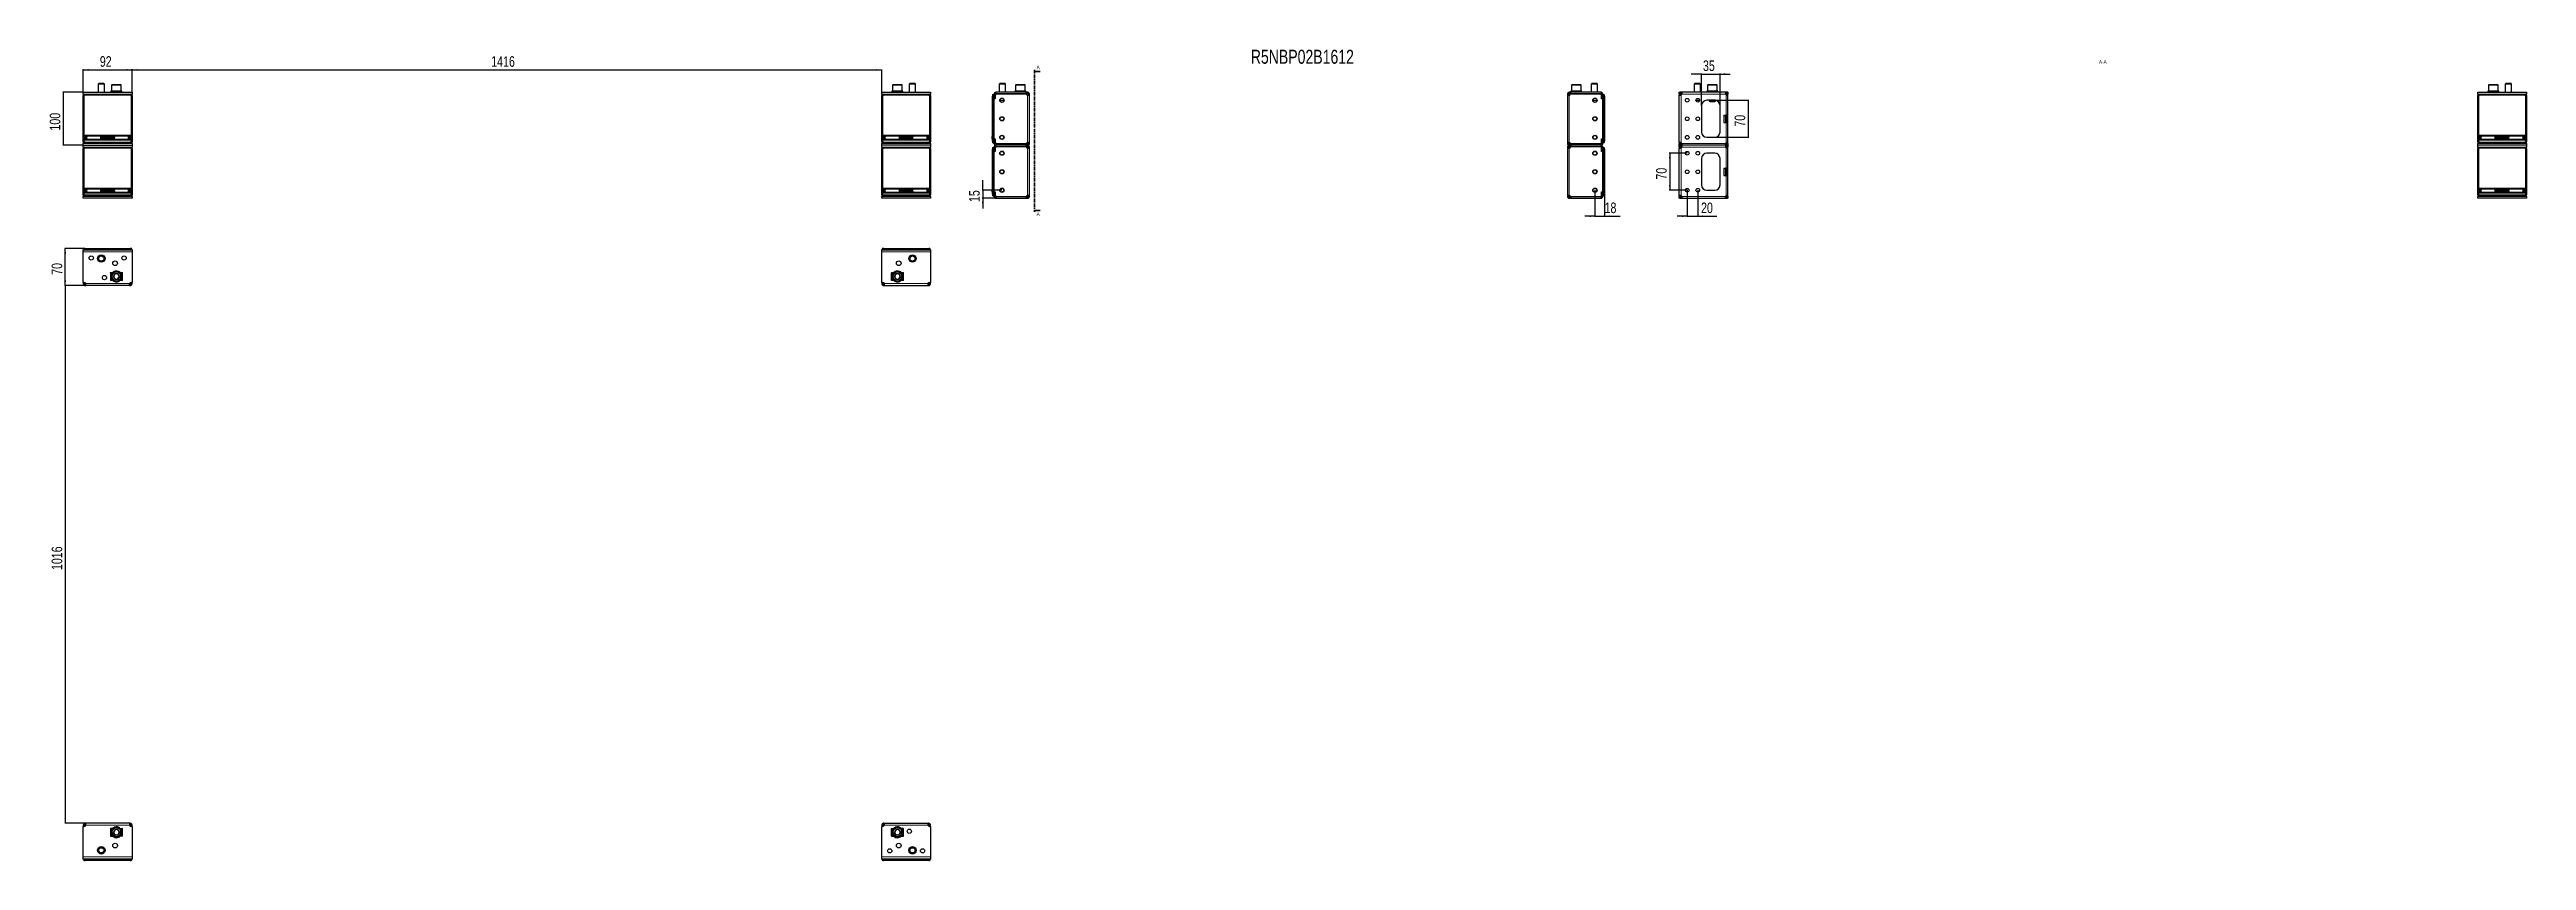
# Model space of a CAD drawing. Header units: millimetres. Extents: x 0 to 4678, y -962 to 570.
import ezdxf

# ---------------------------------------------------------------- set-up
doc = ezdxf.new("R2010")
doc.units = ezdxf.units.MM
doc.linetypes.add('CENTER', pattern=[10.16, 6.35, -1.27, 1.27, -1.27])
doc.layers.add('FORMAT', color=7, linetype='Continuous')
doc.styles.add('SLDTEXTSTYLE0', font='TXT', dxfattribs={"width": 0.75})
doc.dimstyles.new('SLDDIMSTYLE0', dxfattribs={"dimtxt": 20, "dimasz": 10, "dimexe": 0, "dimexo": 0.0625, "dimgap": 5, "dimtad": 2, "dimdec": 1, "dimrnd": 1e-09, "dimzin": 12, "dimdsep": 46, "dimtxsty": 'SLDTEXTSTYLE0', "dimsah": 1, "dimcen": 0.09, "dimadec": 0, "dimazin": 3, "dimtfac": 1, "dimtofl": 0, "dimtmove": 0, "dimatfit": 3, "dimfxl": 0, "dimfrac": 2, "dimtolj": 1, "dimtzin": 12, "dimarcsym": 0})
doc.dimstyles.new('SLDDIMSTYLE1', dxfattribs={"dimtxt": 20, "dimasz": 10, "dimexe": 0, "dimexo": 0.0625, "dimgap": 5, "dimtad": 2, "dimdec": 1, "dimrnd": 1e-09, "dimzin": 12, "dimdsep": 46, "dimtxsty": 'SLDTEXTSTYLE0', "dimsah": 1, "dimcen": 0.09, "dimadec": 0, "dimazin": 3, "dimtfac": 1, "dimtmove": 0, "dimatfit": 0, "dimfxl": 0, "dimfrac": 2, "dimtolj": 1, "dimtzin": 12, "dimarcsym": 0})

msp = doc.modelspace()

# ---------------------------------------------------------------- texts
at = {"color": 7, "linetype": 'Continuous', "char_height": 7, "attachment_point": 1, "style": 'SLDTEXTSTYLE0'}
for insert in [(1863.81, 540.01), (1863.81, 262.7)]:
    msp.add_mtext('A', dxfattribs=dict(at, insert=insert))
at = {"layer": 'FORMAT', "style": 'SLDTEXTSTYLE0'}
for s, insert, char_height, attachment_point in [('R5NBP02B1612', (2268.32, 569.87), 26.4583, 1), ('A-A', (3877.42, 550.24), 7, 2)]:
    msp.add_mtext(s, dxfattribs=dict(at, insert=insert, char_height=char_height, attachment_point=attachment_point))

# ---------------------------------------------------------------- blocks, each defined once
blk = doc.blocks.new('_D')
at = {"layer": 'FORMAT'}
for p, q in [((63.4, 489.4), (24.7, 489.4)), ((25.7, 389.4), (25.7, 489.4)), ((63.4, 389.4), (24.7, 389.4))]:
    blk.add_line(p, q, dxfattribs=at)
for points in [[(25.7, 489.4), (24.2, 479.4), (27.2, 479.4)], [(25.7, 389.4), (27.2, 399.4), (24.2, 399.4)]]:
    blk.add_solid(points, dxfattribs=at)
at = {"layer": 'FORMAT', "insert": (-0.1, 417.2), "char_height": 20, "attachment_point": 1, "rotation": 90, "style": 'SLDTEXTSTYLE0'}
blk.add_mtext('100', dxfattribs=at)
blk = doc.blocks.new('_D_1')
at = {"layer": 'FORMAT'}
for p, q in [((63.4, 489.4), (63.4, 532.9)), ((63.4, 531.9), (155.4, 531.9)), ((155.4, 489.4), (155.4, 532.9))]:
    blk.add_line(p, q, dxfattribs=at)
for points in [[(63.4, 531.9), (73.4, 530.4), (73.4, 533.4)], [(155.4, 531.9), (145.4, 533.4), (145.4, 530.4)]]:
    blk.add_solid(points, dxfattribs=at)
at = {"layer": 'FORMAT', "insert": (94.6, 557.7), "char_height": 20, "attachment_point": 1, "style": 'SLDTEXTSTYLE0'}
blk.add_mtext('92', dxfattribs=at)
blk = doc.blocks.new('_D_2')
at = {"layer": 'FORMAT'}
for p, q in [((155.4, 489.4), (155.4, 532.8)), ((155.4, 531.8), (1571.4, 531.8)), ((1571.4, 489.4), (1571.4, 532.8))]:
    blk.add_line(p, q, dxfattribs=at)
for points in [[(155.4, 531.8), (165.4, 530.3), (165.4, 533.3)], [(1571.4, 531.8), (1561.4, 533.3), (1561.4, 530.3)]]:
    blk.add_solid(points, dxfattribs=at)
at = {"layer": 'FORMAT', "insert": (833.8, 557.6), "char_height": 20, "attachment_point": 1, "style": 'SLDTEXTSTYLE0'}
blk.add_mtext('1416', dxfattribs=at)
blk = doc.blocks.new('_D_3')
at = {"layer": 'FORMAT'}
for p, q in [((1798.2, 304.4), (1761, 304.4)), ((1786.7, 289.4), (1761, 289.4)), ((1762, 304.4), (1762, 323.6)), ((1762, 304.4), (1762, 289.4)), ((1762, 289.4), (1762, 270.2))]:
    blk.add_line(p, q, dxfattribs=at)
for points in [[(1762, 304.4), (1763.6, 314.4), (1760.5, 314.4)], [(1762, 289.4), (1760.5, 279.4), (1763.6, 279.4)]]:
    blk.add_solid(points, dxfattribs=at)
at = {"layer": 'FORMAT', "insert": (1736.3, 282.1), "char_height": 20, "attachment_point": 1, "rotation": 90, "style": 'SLDTEXTSTYLE0'}
blk.add_mtext('15', dxfattribs=at)
blk = doc.blocks.new('_D_4')
at = {"layer": 'FORMAT'}
for p, q in [((2918.2, 304.4), (2918.2, 254.4)), ((2936.2, 299.6), (2936.2, 254.4)), ((2918.2, 255.4), (2899, 255.4)), ((2918.2, 255.4), (2936.2, 255.4)), ((2936.2, 255.4), (2966, 255.4))]:
    blk.add_line(p, q, dxfattribs=at)
for points in [[(2918.2, 255.4), (2908.2, 256.9), (2908.2, 253.8)], [(2936.2, 255.4), (2946.2, 253.8), (2946.2, 256.9)]]:
    blk.add_solid(points, dxfattribs=at)
at = {"layer": 'FORMAT', "insert": (2936.5, 281.2), "char_height": 20, "attachment_point": 1, "style": 'SLDTEXTSTYLE0'}
blk.add_mtext('18', dxfattribs=at)
blk = doc.blocks.new('_D_5')
at = {"layer": 'FORMAT'}
for p, q in [((65.3, 194.4), (28.4, 194.4)), ((29.4, 124.4), (29.4, 194.4)), ((68, 124.4), (28.4, 124.4))]:
    blk.add_line(p, q, dxfattribs=at)
for points in [[(29.4, 194.4), (27.8, 184.4), (30.9, 184.4)], [(29.4, 124.4), (30.9, 134.4), (27.8, 134.4)]]:
    blk.add_solid(points, dxfattribs=at)
at = {"layer": 'FORMAT', "insert": (3.6, 144.6), "char_height": 20, "attachment_point": 1, "rotation": 90, "style": 'SLDTEXTSTYLE0'}
blk.add_mtext('70', dxfattribs=at)
blk = doc.blocks.new('_D_6')
at = {"layer": 'FORMAT'}
for p, q in [((68, 124.4), (28.4, 124.4)), ((29.4, 124.4), (29.4, -891.6)), ((68, -891.6), (28.4, -891.6))]:
    blk.add_line(p, q, dxfattribs=at)
for points in [[(29.4, 124.4), (27.8, 114.4), (30.9, 114.4)], [(29.4, -891.6), (30.9, -881.6), (27.8, -881.6)]]:
    blk.add_solid(points, dxfattribs=at)
at = {"layer": 'FORMAT', "insert": (3.6, -413.1), "char_height": 20, "attachment_point": 1, "rotation": 90, "style": 'SLDTEXTSTYLE0'}
blk.add_mtext('1016', dxfattribs=at)
blk = doc.blocks.new('_D_7')
at = {"layer": 'FORMAT'}
for p, q in [((3144.6, 474.4), (3208.9, 474.4)), ((3207.9, 474.4), (3207.9, 404.4)), ((3144.6, 404.4), (3208.9, 404.4))]:
    blk.add_line(p, q, dxfattribs=at)
for points in [[(3207.9, 474.4), (3206.4, 464.4), (3209.5, 464.4)], [(3207.9, 404.4), (3209.5, 414.4), (3206.4, 414.4)]]:
    blk.add_solid(points, dxfattribs=at)
at = {"layer": 'FORMAT', "insert": (3182.1, 424.6), "char_height": 20, "attachment_point": 1, "rotation": 90, "style": 'SLDTEXTSTYLE0'}
blk.add_mtext('70', dxfattribs=at)
blk = doc.blocks.new('_D_8')
at = {"layer": 'FORMAT'}
for p, q in [((3119.6, 523.9), (3100.3, 523.9)), ((3119.6, 464.4), (3119.6, 524.9)), ((3119.6, 523.9), (3154.6, 523.9)), ((3154.6, 464.4), (3154.6, 524.9)), ((3154.6, 523.9), (3173.8, 523.9))]:
    blk.add_line(p, q, dxfattribs=at)
for points in [[(3119.6, 523.9), (3109.6, 525.4), (3109.6, 522.4)], [(3154.6, 523.9), (3164.6, 522.4), (3164.6, 525.4)]]:
    blk.add_solid(points, dxfattribs=at)
at = {"layer": 'FORMAT', "insert": (3122.3, 549.7), "char_height": 20, "attachment_point": 1, "style": 'SLDTEXTSTYLE0'}
blk.add_mtext('35', dxfattribs=at)
blk = doc.blocks.new('_D_9')
at = {"layer": 'FORMAT'}
for p, q in [((3092.6, 304.4), (3092.6, 254.4)), ((3112.6, 304.4), (3112.6, 254.4)), ((3092.6, 255.4), (3073.3, 255.4)), ((3092.6, 255.4), (3112.6, 255.4)), ((3112.6, 255.4), (3148.3, 255.4))]:
    blk.add_line(p, q, dxfattribs=at)
for points in [[(3092.6, 255.4), (3082.6, 256.9), (3082.6, 253.8)], [(3112.6, 255.4), (3122.6, 253.8), (3122.6, 256.9)]]:
    blk.add_solid(points, dxfattribs=at)
at = {"layer": 'FORMAT', "insert": (3118.7, 281.2), "char_height": 20, "attachment_point": 1, "style": 'SLDTEXTSTYLE0'}
blk.add_mtext('20', dxfattribs=at)
blk = doc.blocks.new('_D_10')
at = {"layer": 'FORMAT'}
for p, q in [((3092.5, 374.4), (3058.6, 374.4)), ((3059.6, 374.4), (3059.6, 304.4)), ((3092.5, 304.4), (3058.6, 304.4))]:
    blk.add_line(p, q, dxfattribs=at)
for points in [[(3059.6, 374.4), (3058, 364.4), (3061.1, 364.4)], [(3059.6, 304.4), (3061.1, 314.4), (3058, 314.4)]]:
    blk.add_solid(points, dxfattribs=at)
at = {"layer": 'FORMAT', "insert": (3033.8, 324.6), "char_height": 20, "attachment_point": 1, "rotation": 90, "style": 'SLDTEXTSTYLE0'}
blk.add_mtext('70', dxfattribs=at)

# ---------------------------------------------------------------- dimensions: what is measured, and where the dimension line sits
at = {"layer": 'FORMAT'}
for base, p1, p2, angle, dimstyle, picture, middle in [((155.39, 531.89), (63.39, 489.39), (155.39, 489.39), 0, 'SLDDIMSTYLE0', '_D_1', (109.39, 531.89)), ((1571.39, 531.81), (155.39, 489.39), (1571.39, 489.39), 0, 'SLDDIMSTYLE0', '_D_2', (863.39, 531.81)), ((25.69, 489.39), (63.39, 389.39), (63.39, 489.39), 90, 'SLDDIMSTYLE0', '_D', (25.69, 439.39)), ((3207.91, 404.39), (3144.56, 474.39), (3144.56, 404.39), 90, 'SLDDIMSTYLE0', '_D_7', (3207.91, 439.39)), ((3059.55, 304.39), (3092.56, 374.39), (3092.56, 304.39), 90, 'SLDDIMSTYLE0', '_D_10', (3059.55, 339.39)), ((1762.04, 289.39), (1798.24, 304.39), (1786.74, 289.39), 90, 'SLDDIMSTYLE1', '_D_3', (1762.04, 296.89)), ((3112.56, 255.38), (3092.56, 304.39), (3112.56, 304.39), 0, 'SLDDIMSTYLE1', '_D_9', (3133.5, 255.38)), ((29.38, 194.42), (67.97, 124.42), (65.29, 194.42), 90, 'SLDDIMSTYLE0', '_D_5', (29.38, 159.42)), ((29.38, -891.58), (67.97, 124.42), (67.97, -891.58), 90, 'SLDDIMSTYLE0', '_D_6', (29.38, -383.58))]:
    dim = msp.add_linear_dim(base=base, p1=p1, p2=p2, angle=angle, dimstyle=dimstyle, dxfattribs=at)
    dim.commit()
    dim.dimension.update_dxf_attribs({"geometry": picture, "text_midpoint": middle, "dimtype": 160})
for base, p1, p2, picture, middle in [((3154.56, 523.89), (3119.56, 464.39), (3154.56, 464.39), '_D_8', (3137.06, 523.89)), ((2936.24, 255.38), (2918.24, 304.39), (2936.24, 299.64), '_D_4', (2951.24, 255.38))]:
    dim = msp.add_linear_dim(base=base, p1=p1, p2=p2, dimstyle='SLDDIMSTYLE1', dxfattribs=at)
    dim.commit()
    dim.dimension.update_dxf_attribs({"geometry": picture, "text_midpoint": middle, "dimtype": 160})

# ---------------------------------------------------------------- linework, layer by layer
at = {"color": 7, "linetype": 'CENTER', "lineweight": 35}
msp.add_line((1860.11, 531.87), (1860.11, 263.4), dxfattribs=at)
at = {"color": 7, "linetype": 'Continuous', "lineweight": 35}
for p, q in [((1870.75, 528.87), (1860.11, 528.87)), ((1870.75, 266.4), (1860.11, 266.4))]:
    msp.add_line(p, q, dxfattribs=at)
at = {"color": 7, "linetype": 'Continuous', "lineweight": 25}
for p, q in [((63.39, 489.39), (155.39, 489.39)), ((63.39, 485.89), (63.39, 489.39)), ((63.39, 485.89), (63.39, 483.37)), ((63.39, 482.74), (63.39, 483.37)), ((63.39, 396.54), (63.39, 482.74)), ((65.66, 485.64), (66.28, 485.64)), ((66.28, 485.64), (101.89, 485.64)), ((92.46, 505.89), (91.39, 504.82)), ((91.39, 504.82), (91.39, 489.39)), ((103.39, 504.82), (91.39, 504.82)), ((102.31, 505.89), (92.46, 505.89)), ((101.89, 485.64), (101.89, 485.51)), ((103.39, 504.82), (102.31, 505.89)), ((102.39, 485.37), (116.39, 485.37)), ((103.39, 489.39), (103.39, 504.82)), ((115.64, 491.89), (115.64, 490.89)), ((115.64, 491.89), (115.64, 491.64)), ((116.44, 491.89), (115.64, 491.89)), ((115.64, 491.89), (115.64, 491.89)), ((115.64, 490.89), (115.64, 491.14)), ((116.44, 490.89), (115.64, 490.89)), ((115.64, 490.89), (115.64, 490.89)), ((116.44, 491.89), (116.54, 491.89)), ((116.44, 490.89), (116.54, 490.89)), ((116.54, 491.89), (116.54, 491.64)), ((118.67, 491.89), (116.54, 491.89)), ((116.54, 490.89), (116.54, 491.14)), ((118.67, 490.89), (116.54, 490.89)), ((116.89, 502.89), (116.89, 491.89)), ((116.89, 485.51), (116.89, 485.64)), ((116.89, 485.64), (152.49, 485.64)), ((117.89, 503.89), (126.31, 503.89)), ((118.67, 491.89), (118.85, 491.89)), ((118.67, 490.89), (118.85, 490.89)), ((118.85, 491.89), (118.85, 491.64)), ((122.01, 491.89), (118.85, 491.89)), ((118.85, 490.89), (118.85, 491.14)), ((122.01, 490.89), (118.85, 490.89)), ((119.89, 490.89), (119.89, 489.39)), ((122.01, 491.89), (122.24, 491.89)), ((122.01, 490.89), (122.24, 490.89)), ((122.24, 491.89), (122.24, 491.64)), ((125.94, 491.89), (122.24, 491.89)), ((122.24, 490.89), (122.24, 491.14)), ((125.94, 490.89), (122.24, 490.89)), ((125.94, 491.89), (126.03, 491.89)), ((125.94, 490.89), (126.11, 490.89)), ((126.11, 490.89), (126.19, 490.89)), ((126.15, 491.89), (126.19, 491.89)), ((126.19, 491.89), (126.19, 491.64)), ((129.86, 491.89), (126.19, 491.89)), ((126.19, 490.89), (126.19, 491.14)), ((129.86, 490.89), (126.19, 490.89)), ((126.31, 503.89), (133.89, 503.89)), ((129.86, 491.89), (130.09, 491.89)), ((129.86, 490.89), (130.09, 490.89)), ((130.09, 491.89), (130.09, 491.64)), ((133.17, 491.89), (130.09, 491.89)), ((130.09, 490.89), (130.09, 491.14)), ((133.17, 490.89), (130.09, 490.89)), ((131.89, 489.39), (131.89, 490.89)), ((133.17, 491.89), (133.34, 491.89)), ((133.17, 490.89), (133.34, 490.89)), ((133.34, 491.89), (133.34, 491.64)), ((135.38, 491.89), (133.34, 491.89)), ((133.34, 490.89), (133.34, 491.14)), ((135.38, 490.89), (133.34, 490.89)), ((134.89, 491.89), (134.89, 502.89)), ((135.38, 491.89), (135.47, 491.89)), ((135.38, 490.89), (135.47, 490.89)), ((135.47, 491.89), (135.47, 491.64)), ((136.14, 491.89), (135.47, 491.89)), ((135.47, 490.89), (135.47, 491.14)), ((136.14, 490.89), (135.47, 490.89)), ((136.14, 490.89), (136.14, 491.89)), ((152.49, 485.64), (153.11, 485.64)), ((155.39, 489.39), (155.39, 485.89)), ((155.39, 483.37), (155.39, 485.89)), ((155.39, 483.37), (155.39, 482.74)), ((155.39, 482.74), (155.39, 396.54)), ((1571.39, 485.89), (1571.39, 489.39)), ((1571.39, 489.39), (1663.39, 489.39)), ((1571.39, 485.89), (1571.39, 483.37)), ((1571.39, 482.74), (1571.39, 483.37)), ((1571.39, 396.54), (1571.39, 482.74)), ((1573.66, 485.64), (1574.28, 485.64)), ((1574.28, 485.64), (1609.89, 485.64)), ((1590.64, 491.89), (1590.64, 490.89)), ((1590.64, 491.89), (1590.64, 491.64)), ((1591.45, 491.89), (1590.64, 491.89)), ((1590.64, 491.89), (1590.64, 491.89)), ((1590.64, 490.89), (1590.64, 491.14)), ((1591.45, 490.89), (1590.64, 490.89)), ((1590.64, 490.89), (1590.64, 490.89)), ((1591.45, 491.89), (1591.56, 491.89)), ((1591.45, 490.89), (1591.56, 490.89)), ((1591.56, 491.89), (1591.56, 491.64)), ((1593.71, 491.89), (1591.56, 491.89)), ((1591.56, 490.89), (1591.56, 491.14)), ((1593.71, 490.89), (1591.56, 490.89)), ((1591.89, 502.89), (1591.89, 491.89)), ((1592.89, 503.89), (1601.32, 503.89)), ((1593.71, 491.89), (1593.89, 491.89)), ((1593.71, 490.89), (1593.89, 490.89)), ((1593.89, 491.89), (1593.89, 491.64)), ((1597.06, 491.89), (1593.89, 491.89)), ((1593.89, 490.89), (1593.89, 491.14)), ((1597.06, 490.89), (1593.89, 490.89)), ((1594.89, 490.89), (1594.89, 489.39)), ((1597.06, 491.89), (1597.29, 491.89)), ((1597.06, 490.89), (1597.29, 490.89)), ((1597.29, 491.89), (1597.29, 491.64)), ((1600.99, 491.89), (1597.29, 491.89)), ((1597.29, 490.89), (1597.29, 491.14)), ((1600.99, 490.89), (1597.29, 490.89)), ((1600.99, 491.89), (1601.07, 491.89)), ((1600.99, 490.89), (1601.15, 490.89)), ((1601.15, 490.89), (1601.23, 490.89)), ((1601.19, 491.89), (1601.23, 491.89)), ((1601.23, 491.89), (1601.23, 491.64)), ((1604.9, 491.89), (1601.23, 491.89)), ((1601.23, 490.89), (1601.23, 491.14)), ((1604.9, 490.89), (1601.23, 490.89)), ((1601.32, 503.89), (1608.89, 503.89)), ((1604.9, 491.89), (1605.13, 491.89)), ((1604.9, 490.89), (1605.13, 490.89)), ((1605.13, 491.89), (1605.13, 491.64)), ((1608.2, 491.89), (1605.13, 491.89)), ((1605.13, 490.89), (1605.13, 491.14)), ((1608.2, 490.89), (1605.13, 490.89)), ((1606.89, 489.39), (1606.89, 490.89)), ((1608.2, 491.89), (1608.38, 491.89)), ((1608.2, 490.89), (1608.38, 490.89)), ((1608.38, 491.89), (1608.38, 491.64)), ((1610.39, 491.89), (1608.38, 491.89)), ((1608.38, 490.89), (1608.38, 491.14)), ((1610.39, 490.89), (1608.38, 490.89)), ((1609.89, 491.89), (1609.89, 502.89)), ((1609.89, 485.64), (1609.89, 485.51)), ((1610.39, 491.89), (1610.48, 491.89)), ((1610.39, 490.89), (1610.48, 490.89)), ((1610.39, 485.37), (1624.39, 485.37)), ((1610.48, 491.89), (1610.48, 491.64)), ((1611.14, 491.89), (1610.48, 491.89)), ((1610.48, 490.89), (1610.48, 491.14)), ((1611.14, 490.89), (1610.48, 490.89)), ((1611.14, 490.89), (1611.14, 491.89)), ((1624.46, 505.89), (1623.39, 504.82)), ((1623.39, 504.82), (1623.39, 489.39)), ((1635.39, 504.82), (1623.39, 504.82)), ((1634.31, 505.89), (1624.46, 505.89)), ((1624.89, 485.51), (1624.89, 485.64)), ((1624.89, 485.64), (1660.49, 485.64)), ((1635.39, 504.82), (1634.31, 505.89)), ((1635.39, 489.39), (1635.39, 504.82)), ((1660.49, 485.64), (1661.11, 485.64)), ((1663.39, 489.39), (1663.39, 485.89)), ((1663.39, 483.37), (1663.39, 485.89)), ((1663.39, 483.37), (1663.39, 482.74)), ((1663.39, 482.74), (1663.39, 396.54)), ((1780.24, 483.74), (1780.24, 482.29)), ((1780.24, 407.84), (1780.24, 482.29)), ((1781.35, 485.19), (1783.04, 485.64)), ((1783.04, 485.64), (1783.24, 485.64)), ((1783.04, 482.74), (1783.04, 396.54)), ((1783.24, 477.94), (1783.24, 485.89)), ((1783.24, 483.37), (1783.24, 395.92)), ((1783.24, 477.94), (1785.74, 477.94)), ((1783.24, 401.49), (1783.24, 477.29)), ((1785.84, 477.29), (1783.24, 477.29)), ((1785.74, 477.94), (1785.74, 485.89)), ((1785.84, 478.87), (1785.74, 478.66)), ((1785.84, 484.29), (1785.84, 477.29)), ((1843.34, 489.39), (1786.74, 489.39)), ((1786.74, 486.89), (1843.34, 486.89)), ((1788.34, 486.79), (1843.31, 486.79)), ((1788.99, 486.89), (1788.99, 486.79)), ((1789.28, 486.89), (1789.28, 486.79)), ((1790.97, 486.89), (1790.97, 486.79)), ((1794.31, 505.89), (1793.24, 504.82)), ((1793.24, 504.82), (1793.24, 489.39)), ((1805.24, 504.82), (1793.24, 504.82)), ((1793.91, 486.89), (1793.91, 486.79)), ((1802.21, 473.89), (1794.27, 473.89)), ((1804.16, 505.89), (1794.31, 505.89)), ((1797.67, 486.89), (1797.67, 486.79)), ((1801.67, 486.89), (1801.67, 486.79)), ((1805.24, 504.82), (1804.16, 505.89)), ((1805.24, 489.39), (1805.24, 504.82)), ((1805.29, 486.89), (1805.29, 486.79)), ((1808, 486.89), (1808, 486.79)), ((1809.37, 486.89), (1809.37, 486.79)), ((1809.49, 486.79), (1809.49, 486.89)), ((1822.99, 491.89), (1822.99, 490.89)), ((1822.99, 491.89), (1823, 491.89)), ((1822.99, 490.89), (1823, 490.89)), ((1823, 491.89), (1823, 491.64)), ((1823.82, 491.89), (1823, 491.89)), ((1823, 490.89), (1823, 491.14)), ((1823.82, 490.89), (1823, 490.89)), ((1823.82, 491.89), (1823.93, 491.89)), ((1823.82, 490.89), (1823.93, 490.89)), ((1823.93, 491.89), (1823.93, 491.64)), ((1826.09, 491.89), (1823.93, 491.89)), ((1823.93, 490.89), (1823.93, 491.14)), ((1826.09, 490.89), (1823.93, 490.89)), ((1824.24, 502.89), (1824.24, 491.89)), ((1825.24, 503.89), (1841.24, 503.89)), ((1826.09, 491.89), (1826.27, 491.89)), ((1826.09, 490.89), (1826.27, 490.89)), ((1826.27, 491.89), (1826.27, 491.64)), ((1829.45, 491.89), (1826.27, 491.89)), ((1826.27, 490.89), (1826.27, 491.14)), ((1829.45, 490.89), (1826.27, 490.89)), ((1827.24, 490.89), (1827.24, 489.39)), ((1829.45, 491.89), (1829.68, 491.89)), ((1829.45, 490.89), (1829.68, 490.89)), ((1829.68, 491.89), (1829.68, 491.64)), ((1833.38, 491.89), (1829.68, 491.89)), ((1829.68, 490.89), (1829.68, 491.14)), ((1833.38, 490.89), (1829.68, 490.89)), ((1833.38, 491.89), (1833.46, 491.89)), ((1833.38, 490.89), (1833.54, 490.89)), ((1833.54, 490.89), (1833.63, 490.89)), ((1833.58, 491.89), (1833.63, 491.89)), ((1833.63, 491.89), (1833.63, 491.64)), ((1837.29, 491.89), (1833.63, 491.89)), ((1833.63, 490.89), (1833.63, 491.14)), ((1837.29, 490.89), (1833.63, 490.89)), ((1837.29, 491.89), (1837.52, 491.89)), ((1837.29, 490.89), (1837.52, 490.89)), ((1837.52, 491.89), (1837.52, 491.64)), ((1840.59, 491.89), (1837.52, 491.89)), ((1837.52, 490.89), (1837.52, 491.14)), ((1840.59, 490.89), (1837.52, 490.89)), ((1839.24, 489.39), (1839.24, 490.89)), ((1840.59, 491.89), (1840.76, 491.89)), ((1840.59, 490.89), (1840.76, 490.89)), ((1840.76, 491.89), (1840.76, 491.64)), ((1842.76, 491.89), (1840.76, 491.89)), ((1840.76, 490.89), (1840.76, 491.14)), ((1842.76, 490.89), (1840.76, 490.89)), ((1841.24, 503.89), (1841.24, 503.89)), ((1842.24, 491.89), (1842.24, 502.89)), ((1842.76, 491.89), (1842.85, 491.89)), ((1842.76, 490.89), (1842.85, 490.89)), ((1842.85, 491.89), (1842.85, 491.64)), ((1843.49, 491.89), (1842.85, 491.89)), ((1842.85, 490.89), (1842.85, 491.14)), ((1843.49, 490.89), (1842.85, 490.89)), ((1843.34, 489.39), (1844.34, 489.39)), ((1844.34, 486.89), (1843.34, 486.89)), ((1843.49, 490.89), (1843.49, 491.89)), ((1843.49, 491.89), (1843.49, 491.89)), ((1843.49, 490.89), (1843.49, 490.89)), ((1846.74, 489.39), (1844.33, 489.39)), ((1846.74, 486.89), (1844.33, 486.89)), ((1844.34, 486.89), (1844.34, 489.39)), ((1846.74, 489.39), (1846.74, 486.89)), ((1850.24, 485.89), (1847.74, 485.89)), ((1847.74, 484.67), (1847.74, 485.89)), ((1850.24, 484.67), (1847.74, 484.67)), ((1850.24, 484.67), (1850.24, 485.89)), ((1850.24, 394.11), (1850.24, 484.67)), ((2866.24, 485.89), (2866.24, 484.67)), ((2868.74, 485.89), (2866.24, 485.89)), ((2866.24, 484.67), (2866.24, 394.11)), ((2868.74, 484.67), (2866.24, 484.67)), ((2868.74, 485.89), (2868.74, 484.67)), ((2869.74, 486.89), (2869.74, 489.39)), ((2872.14, 489.39), (2869.74, 489.39)), ((2872.14, 486.89), (2869.74, 486.89)), ((2872.14, 489.39), (2872.14, 486.89)), ((2872.14, 489.39), (2873.14, 489.39)), ((2873.14, 486.89), (2872.14, 486.89)), ((2872.99, 491.89), (2872.99, 490.89)), ((2872.99, 491.89), (2872.99, 491.64)), ((2873.79, 491.89), (2872.99, 491.89)), ((2872.99, 491.89), (2872.99, 491.89)), ((2872.99, 490.89), (2872.99, 491.14)), ((2873.79, 490.89), (2872.99, 490.89)), ((2872.99, 490.89), (2872.99, 490.89)), ((2929.74, 489.39), (2873.14, 489.39)), ((2873.14, 486.89), (2929.74, 486.89)), ((2873.16, 486.79), (2928.14, 486.79)), ((2873.79, 491.89), (2873.89, 491.89)), ((2873.79, 490.89), (2873.89, 490.89)), ((2873.89, 491.89), (2873.89, 491.64)), ((2876.03, 491.89), (2873.89, 491.89)), ((2873.89, 490.89), (2873.89, 491.14)), ((2876.03, 490.89), (2873.89, 490.89)), ((2874.24, 502.89), (2874.24, 491.89)), ((2875.24, 503.89), (2891.24, 503.89)), ((2876.03, 491.89), (2876.21, 491.89)), ((2876.03, 490.89), (2876.21, 490.89)), ((2876.21, 491.89), (2876.21, 491.64)), ((2879.36, 491.89), (2876.21, 491.89)), ((2876.21, 490.89), (2876.21, 491.14)), ((2879.36, 490.89), (2876.21, 490.89)), ((2877.24, 490.89), (2877.24, 489.39)), ((2879.36, 491.89), (2879.6, 491.89)), ((2879.36, 490.89), (2879.6, 490.89)), ((2879.6, 491.89), (2879.6, 491.64)), ((2883.29, 491.89), (2879.6, 491.89)), ((2879.6, 490.89), (2879.6, 491.14)), ((2883.29, 490.89), (2879.6, 490.89)), ((2883.29, 491.89), (2883.38, 491.89)), ((2883.29, 490.89), (2883.47, 490.89)), ((2883.47, 490.89), (2883.54, 490.89)), ((2883.5, 491.89), (2883.54, 491.89)), ((2883.54, 491.89), (2883.54, 491.64)), ((2887.21, 491.89), (2883.54, 491.89)), ((2883.54, 490.89), (2883.54, 491.14)), ((2887.21, 490.89), (2883.54, 490.89)), ((2887.21, 491.89), (2887.44, 491.89)), ((2887.21, 490.89), (2887.44, 490.89)), ((2887.44, 491.89), (2887.44, 491.64)), ((2890.52, 491.89), (2887.44, 491.89)), ((2887.44, 490.89), (2887.44, 491.14)), ((2890.52, 490.89), (2887.44, 490.89)), ((2889.24, 489.39), (2889.24, 490.89)), ((2890.52, 491.89), (2890.7, 491.89)), ((2890.52, 490.89), (2890.7, 490.89)), ((2890.7, 491.89), (2890.7, 491.64)), ((2892.73, 491.89), (2890.7, 491.89)), ((2890.7, 490.89), (2890.7, 491.14)), ((2892.73, 490.89), (2890.7, 490.89)), ((2892.24, 491.89), (2892.24, 502.89)), ((2892.73, 491.89), (2892.82, 491.89)), ((2892.73, 490.89), (2892.82, 490.89)), ((2892.82, 491.89), (2892.82, 491.64)), ((2893.49, 491.89), (2892.82, 491.89)), ((2892.82, 490.89), (2892.82, 491.14)), ((2893.49, 490.89), (2892.82, 490.89)), ((2893.49, 490.89), (2893.49, 491.89)), ((2906.99, 486.89), (2906.99, 486.79)), ((2907.28, 486.89), (2907.28, 486.79)), ((2908.97, 486.89), (2908.97, 486.79)), ((2912.31, 505.89), (2911.24, 504.82)), ((2911.24, 504.82), (2911.24, 489.39)), ((2923.24, 504.82), (2911.24, 504.82)), ((2911.91, 486.89), (2911.91, 486.79)), ((2922.16, 505.89), (2912.31, 505.89)), ((2922.21, 473.89), (2914.27, 473.89)), ((2915.67, 486.89), (2915.67, 486.79)), ((2919.67, 486.89), (2919.67, 486.79)), ((2923.24, 504.82), (2922.16, 505.89)), ((2923.24, 489.39), (2923.24, 504.82)), ((2923.29, 486.89), (2923.29, 486.79)), ((2926, 486.89), (2926, 486.79)), ((2927.37, 486.89), (2927.37, 486.79)), ((2927.49, 486.79), (2927.49, 486.89)), ((2930.64, 477.29), (2930.64, 484.29)), ((2930.64, 478.87), (2930.74, 478.66)), ((2933.24, 477.29), (2930.64, 477.29)), ((2930.74, 485.89), (2930.74, 477.94)), ((2933.24, 477.94), (2930.74, 477.94)), ((2933.24, 485.89), (2933.24, 477.94)), ((2933.24, 485.64), (2933.44, 485.64)), ((2933.24, 395.92), (2933.24, 483.37)), ((2933.24, 477.29), (2933.24, 401.49)), ((2933.44, 485.64), (2935.13, 485.19)), ((2933.44, 396.54), (2933.44, 482.74)), ((2936.24, 482.29), (2936.24, 483.74)), ((2936.24, 482.29), (2936.24, 407.84)), ((3077.56, 486.89), (3077.56, 489.39)), ((3077.56, 489.39), (3078.67, 489.39)), ((3078.67, 486.89), (3077.56, 486.89)), ((3077.56, 486.89), (3077.56, 486.79)), ((3077.56, 486.79), (3080.06, 486.79)), ((3077.56, 486.18), (3077.56, 486.79)), ((3077.56, 486.18), (3077.56, 484.12)), ((3077.56, 394.67), (3077.56, 484.12)), ((3077.56, 484.12), (3078.65, 484.12)), ((3082.39, 489.39), (3078.67, 489.39)), ((3082.39, 486.89), (3078.67, 486.89)), ((3080.06, 486.79), (3080.06, 486.18)), ((3080.06, 486.18), (3080.06, 484.36)), ((3164.73, 489.39), (3082.39, 489.39)), ((3082.39, 489.39), (3082.39, 487.18)), ((3106.63, 505.89), (3105.56, 504.82)), ((3105.56, 504.82), (3105.56, 489.39)), ((3117.56, 504.82), (3105.56, 504.82)), ((3116.48, 505.89), (3106.63, 505.89)), ((3116.02, 473.89), (3109.09, 473.89)), ((3117.56, 504.82), (3116.48, 505.89)), ((3117.56, 489.39), (3117.56, 504.82)), ((3144.56, 474.39), (3129.56, 474.39)), ((3129.81, 491.89), (3129.81, 490.89)), ((3129.81, 491.89), (3129.82, 491.89)), ((3129.81, 490.89), (3129.82, 490.89)), ((3129.82, 491.89), (3129.82, 491.64)), ((3130.65, 491.89), (3129.82, 491.89)), ((3129.82, 490.89), (3129.82, 491.14)), ((3130.65, 490.89), (3129.82, 490.89)), ((3130.65, 491.89), (3130.75, 491.89)), ((3130.65, 490.89), (3130.75, 490.89)), ((3130.75, 491.89), (3130.75, 491.64)), ((3132.91, 491.89), (3130.75, 491.89)), ((3130.75, 490.89), (3130.75, 491.14)), ((3132.91, 490.89), (3130.75, 490.89)), ((3131.06, 502.89), (3131.06, 491.89)), ((3131.23, 474.29), (3131.21, 474.29)), ((3131.23, 474.29), (3131.23, 474.29)), ((3131.33, 474.29), (3131.23, 474.29)), ((3131.33, 474.39), (3131.33, 474.29)), ((3134.59, 474.29), (3131.33, 474.29)), ((3132.06, 503.89), (3139.87, 503.89)), ((3132.91, 491.89), (3133.1, 491.89)), ((3132.91, 490.89), (3133.1, 490.89)), ((3133.1, 491.89), (3133.1, 491.64)), ((3136.27, 491.89), (3133.1, 491.89)), ((3133.1, 490.89), (3133.1, 491.14)), ((3136.27, 490.89), (3133.1, 490.89)), ((3134.06, 490.89), (3134.06, 489.39)), ((3134.06, 474.29), (3134.06, 472.97)), ((3134.06, 472.97), (3135.13, 471.89)), ((3134.06, 472.97), (3139.92, 472.97)), ((3134.59, 474.29), (3136.48, 474.29)), ((3135.13, 471.89), (3139.95, 471.89)), ((3136.27, 491.89), (3136.5, 491.89)), ((3136.27, 490.89), (3136.5, 490.89)), ((3137.04, 474.29), (3136.48, 474.29)), ((3136.5, 491.89), (3136.5, 491.64)), ((3140.2, 491.89), (3136.5, 491.89)), ((3136.5, 490.89), (3136.5, 491.14)), ((3140.2, 490.89), (3136.5, 490.89)), ((3143.08, 474.29), (3137.04, 474.29)), ((3139.87, 503.89), (3148.06, 503.89)), ((3139.92, 472.97), (3146.06, 472.97)), ((3139.95, 471.89), (3144.98, 471.89)), ((3140.2, 491.89), (3140.28, 491.89)), ((3140.2, 490.89), (3140.36, 490.89)), ((3140.36, 490.89), (3140.45, 490.89)), ((3140.41, 491.89), (3140.45, 491.89)), ((3140.45, 491.89), (3140.45, 491.64)), ((3144.12, 491.89), (3140.45, 491.89)), ((3140.45, 490.89), (3140.45, 491.14)), ((3144.12, 490.89), (3140.45, 490.89)), ((3143.63, 474.29), (3143.08, 474.29)), ((3143.63, 474.29), (3145.53, 474.29)), ((3144.12, 491.89), (3144.34, 491.89)), ((3144.12, 490.89), (3144.34, 490.89)), ((3144.34, 491.89), (3144.34, 491.64)), ((3147.41, 491.89), (3144.34, 491.89)), ((3144.34, 490.89), (3144.34, 491.14)), ((3147.41, 490.89), (3144.34, 490.89)), ((3144.98, 471.89), (3146.06, 472.97)), ((3145.97, 474.29), (3145.53, 474.29)), ((3146.06, 489.39), (3146.06, 490.89)), ((3146.06, 472.97), (3146.06, 474.28)), ((3147.41, 491.89), (3147.58, 491.89)), ((3147.41, 490.89), (3147.58, 490.89)), ((3147.58, 491.89), (3147.58, 491.64)), ((3149.58, 491.89), (3147.58, 491.89)), ((3147.58, 490.89), (3147.58, 491.14)), ((3149.58, 490.89), (3147.58, 490.89)), ((3149.06, 491.89), (3149.06, 502.89)), ((3149.58, 491.89), (3149.67, 491.89)), ((3149.58, 490.89), (3149.67, 490.89)), ((3149.67, 491.89), (3149.67, 491.64)), ((3150.31, 491.89), (3149.67, 491.89)), ((3149.67, 490.89), (3149.67, 491.14)), ((3150.31, 490.89), (3149.67, 490.89)), ((3150.31, 490.89), (3150.31, 491.89)), ((3164.73, 489.39), (3164.73, 486.89)), ((3168.45, 489.39), (3164.73, 489.39)), ((3168.45, 486.89), (3164.73, 486.89)), ((3167.06, 486.79), (3169.56, 486.79)), ((3167.06, 486.18), (3167.06, 486.79)), ((3167.06, 484.34), (3167.06, 486.18)), ((3168.45, 489.39), (3169.56, 489.39)), ((3169.56, 486.89), (3168.45, 486.89)), ((3169.56, 489.39), (3169.56, 486.89)), ((3169.56, 486.79), (3169.56, 486.89)), ((3169.56, 486.79), (3169.56, 486.18)), ((3169.56, 484.12), (3169.56, 486.18)), ((3169.56, 446.39), (3169.56, 484.12)), ((4585.56, 485.89), (4585.56, 489.39)), ((4585.56, 489.39), (4677.56, 489.39)), ((4585.56, 485.89), (4585.56, 483.37)), ((4585.56, 482.74), (4585.56, 483.37)), ((4585.56, 396.54), (4585.56, 482.74)), ((4587.83, 485.64), (4588.46, 485.64)), ((4588.46, 485.64), (4624.06, 485.64)), ((4604.81, 491.89), (4604.81, 490.89)), ((4604.81, 491.89), (4604.81, 491.64)), ((4605.63, 491.89), (4604.81, 491.89)), ((4604.81, 491.89), (4604.81, 491.89)), ((4604.81, 490.89), (4604.81, 491.14)), ((4605.63, 490.89), (4604.81, 490.89)), ((4604.81, 490.89), (4604.81, 490.89)), ((4605.63, 491.89), (4605.73, 491.89)), ((4605.63, 490.89), (4605.73, 490.89)), ((4605.73, 491.89), (4605.73, 491.64)), ((4607.88, 491.89), (4605.73, 491.89)), ((4605.73, 490.89), (4605.73, 491.14)), ((4607.88, 490.89), (4605.73, 490.89)), ((4606.06, 502.89), (4606.06, 491.89)), ((4607.06, 503.89), (4615.5, 503.89)), ((4607.88, 491.89), (4608.06, 491.89)), ((4607.88, 490.89), (4608.06, 490.89)), ((4608.06, 491.89), (4608.06, 491.64)), ((4611.23, 491.89), (4608.06, 491.89)), ((4608.06, 490.89), (4608.06, 491.14)), ((4611.23, 490.89), (4608.06, 490.89)), ((4609.06, 490.89), (4609.06, 489.39)), ((4611.23, 491.89), (4611.46, 491.89)), ((4611.23, 490.89), (4611.46, 490.89)), ((4611.46, 491.89), (4611.46, 491.64)), ((4615.16, 491.89), (4611.46, 491.89)), ((4611.46, 490.89), (4611.46, 491.14)), ((4615.16, 490.89), (4611.46, 490.89)), ((4615.16, 491.89), (4615.24, 491.89)), ((4615.16, 490.89), (4615.32, 490.89)), ((4615.32, 490.89), (4615.41, 490.89)), ((4615.37, 491.89), (4615.41, 491.89)), ((4615.41, 491.89), (4615.41, 491.64)), ((4619.07, 491.89), (4615.41, 491.89)), ((4615.41, 490.89), (4615.41, 491.14)), ((4619.07, 490.89), (4615.41, 490.89)), ((4615.5, 503.89), (4623.06, 503.89)), ((4619.07, 491.89), (4619.3, 491.89)), ((4619.07, 490.89), (4619.3, 490.89)), ((4619.3, 491.89), (4619.3, 491.64)), ((4622.38, 491.89), (4619.3, 491.89)), ((4619.3, 490.89), (4619.3, 491.14)), ((4622.38, 490.89), (4619.3, 490.89)), ((4621.06, 489.39), (4621.06, 490.89)), ((4622.38, 491.89), (4622.55, 491.89)), ((4622.38, 490.89), (4622.55, 490.89)), ((4622.55, 491.89), (4622.55, 491.64)), ((4624.57, 491.89), (4622.55, 491.89)), ((4622.55, 490.89), (4622.55, 491.14)), ((4624.57, 490.89), (4622.55, 490.89)), ((4624.06, 491.89), (4624.06, 502.89)), ((4624.06, 485.64), (4624.06, 485.51)), ((4624.56, 485.37), (4638.56, 485.37)), ((4624.57, 491.89), (4624.66, 491.89)), ((4624.57, 490.89), (4624.66, 490.89)), ((4624.66, 491.89), (4624.66, 491.64)), ((4625.31, 491.89), (4624.66, 491.89)), ((4624.66, 490.89), (4624.66, 491.14)), ((4625.31, 490.89), (4624.66, 490.89)), ((4625.31, 490.89), (4625.31, 491.89)), ((4638.63, 505.89), (4637.56, 504.82)), ((4637.56, 504.82), (4637.56, 489.39)), ((4649.56, 504.82), (4637.56, 504.82)), ((4648.48, 505.89), (4638.63, 505.89)), ((4639.06, 485.51), (4639.06, 485.64)), ((4639.06, 485.64), (4674.66, 485.64)), ((4649.56, 504.82), (4648.48, 505.89)), ((4649.56, 489.39), (4649.56, 504.82)), ((4674.66, 485.64), (4675.28, 485.64)), ((4677.56, 489.39), (4677.56, 485.89)), ((4677.56, 483.37), (4677.56, 485.89)), ((4677.56, 483.37), (4677.56, 482.74)), ((4677.56, 482.74), (4677.56, 396.54)), ((3119.56, 464.39), (3119.56, 414.39)), ((3154.56, 414.39), (3154.56, 464.39)), ((3161.56, 446.39), (3166.06, 446.39)), ((3161.56, 446.39), (3161.56, 432.39)), ((3161.56, 432.39), (3166.06, 432.39)), ((3169.56, 446.39), (3166.06, 446.39)), ((3166.06, 432.39), (3169.56, 432.39)), ((3167.06, 432.39), (3167.06, 446.39)), ((3169.56, 432.39), (3169.56, 446.39)), ((3169.56, 394.67), (3169.56, 432.39)), ((63.39, 395.92), (63.39, 396.54)), ((63.39, 395.92), (63.39, 392.89)), ((63.39, 389.39), (63.39, 392.89)), ((63.39, 389.39), (155.39, 389.39)), ((63.39, 385.89), (63.39, 389.39)), ((63.39, 385.89), (63.39, 383.37)), ((63.39, 382.74), (63.39, 383.37)), ((63.39, 296.54), (63.39, 382.74)), ((65.29, 407.84), (65.29, 399.64)), ((153.48, 407.84), (65.29, 407.84)), ((65.29, 399.64), (153.48, 399.64)), ((66.28, 393.64), (65.66, 393.64)), ((65.66, 385.64), (66.28, 385.64)), ((65.79, 400.34), (65.79, 407.14)), ((65.99, 407.34), (67.09, 407.34)), ((67.09, 400.14), (65.99, 400.14)), ((101.89, 393.64), (66.28, 393.64)), ((66.28, 385.64), (101.89, 385.64)), ((67.29, 407.14), (67.29, 400.34)), ((67.79, 400.34), (67.79, 407.14)), ((67.99, 407.34), (69.09, 407.34)), ((69.09, 400.14), (67.99, 400.14)), ((69.29, 407.14), (69.29, 400.34)), ((69.79, 402.14), (69.79, 405.34)), ((71.79, 407.34), (146.98, 407.34)), ((146.98, 400.14), (71.79, 400.14)), ((95.96, 405.4), (95.96, 402.08)), ((101.64, 405.84), (96.39, 405.84)), ((96.39, 401.64), (101.64, 401.64)), ((97.37, 405.51), (101.54, 405.51)), ((97.37, 401.97), (97.37, 405.51)), ((99.83, 401.96), (97.37, 401.97)), ((99.11, 403.83), (99.11, 403.38)), ((99.11, 403.11), (99.11, 402.65)), ((101.54, 405.51), (101.54, 405.12)), ((101.54, 405.12), (102.07, 405.12)), ((101.89, 393.64), (101.89, 393.78)), ((101.89, 385.64), (101.89, 385.51)), ((102.07, 405.12), (102.07, 405.4)), ((102.39, 393.91), (116.39, 393.91)), ((102.39, 385.37), (116.39, 385.37)), ((103.56, 403.27), (103.56, 403.72)), ((103.56, 402.54), (103.56, 403.01)), ((107.53, 405.86), (104.7, 405.84)), ((104.7, 405.84), (104.7, 401.64)), ((104.7, 401.64), (107.39, 401.65)), ((107.32, 405.28), (106.28, 405.26)), ((106.28, 405.26), (106.28, 402.16)), ((106.28, 402.16), (107.23, 402.18)), ((107.39, 401.65), (107.4, 401.65)), ((107.4, 401.65), (107.42, 401.65)), ((113.3, 405.84), (111.81, 405.84)), ((111.81, 405.84), (111.81, 401.64)), ((111.81, 401.64), (113.32, 401.64)), ((113.3, 403.87), (113.3, 405.84)), ((115.97, 405.84), (113.3, 403.87)), ((113.32, 403.41), (115.33, 401.64)), ((113.32, 401.64), (113.32, 403.41)), ((114.56, 403.98), (117.1, 405.84)), ((117.16, 401.64), (114.56, 403.98)), ((115.33, 401.64), (117.16, 401.64)), ((117.1, 405.84), (115.97, 405.84)), ((116.89, 393.78), (116.89, 393.64)), ((152.49, 393.64), (116.89, 393.64)), ((116.89, 385.51), (116.89, 385.64)), ((116.89, 385.64), (152.49, 385.64)), ((122.37, 404.82), (122.56, 404.82)), ((122.55, 401.88), (122.73, 402.42)), ((122.56, 404.82), (122.81, 405.55)), ((122.73, 402.42), (122.58, 402.42)), ((148.98, 402.14), (148.98, 405.34)), ((149.48, 407.14), (149.48, 400.34)), ((149.68, 407.34), (150.78, 407.34)), ((150.78, 400.14), (149.68, 400.14)), ((150.98, 400.34), (150.98, 407.14)), ((151.48, 407.14), (151.48, 400.34)), ((151.68, 407.34), (152.78, 407.34)), ((152.78, 400.14), (151.68, 400.14)), ((153.11, 393.64), (152.49, 393.64)), ((152.49, 385.64), (153.11, 385.64)), ((152.98, 400.34), (152.98, 407.14)), ((153.48, 399.64), (153.48, 407.84)), ((155.39, 396.54), (155.39, 395.92)), ((155.39, 392.89), (155.39, 395.92)), ((155.39, 392.89), (155.39, 389.39)), ((155.39, 389.39), (155.39, 385.89)), ((155.39, 383.37), (155.39, 385.89)), ((155.39, 383.37), (155.39, 382.74)), ((155.39, 382.74), (155.39, 296.54)), ((1571.39, 395.92), (1571.39, 396.54)), ((1571.39, 395.92), (1571.39, 392.89)), ((1571.39, 389.39), (1571.39, 392.89)), ((1663.39, 389.39), (1571.39, 389.39)), ((1571.39, 385.89), (1571.39, 389.39)), ((1571.39, 385.89), (1571.39, 383.37)), ((1571.39, 382.74), (1571.39, 383.37)), ((1571.39, 296.54), (1571.39, 382.74)), ((1661.48, 407.84), (1573.29, 407.84)), ((1573.29, 407.84), (1573.29, 399.64)), ((1573.29, 399.64), (1661.48, 399.64)), ((1574.28, 393.64), (1573.66, 393.64)), ((1573.66, 385.64), (1574.28, 385.64)), ((1573.79, 400.34), (1573.79, 407.14)), ((1573.99, 407.34), (1575.09, 407.34)), ((1575.09, 400.14), (1573.99, 400.14)), ((1609.89, 393.64), (1574.28, 393.64)), ((1574.28, 385.64), (1609.89, 385.64)), ((1575.29, 407.14), (1575.29, 400.34)), ((1575.79, 400.34), (1575.79, 407.14)), ((1575.99, 407.34), (1577.09, 407.34)), ((1577.09, 400.14), (1575.99, 400.14)), ((1577.29, 407.14), (1577.29, 400.34)), ((1577.79, 402.14), (1577.79, 405.34)), ((1579.79, 407.34), (1654.98, 407.34)), ((1654.98, 400.14), (1579.79, 400.14)), ((1603.96, 405.4), (1603.96, 402.08)), ((1609.64, 405.84), (1604.39, 405.84)), ((1604.39, 401.64), (1609.64, 401.64)), ((1605.37, 405.51), (1609.54, 405.51)), ((1605.37, 401.97), (1605.37, 405.51)), ((1607.83, 401.96), (1605.37, 401.97)), ((1607.11, 403.83), (1607.11, 403.38)), ((1607.11, 403.11), (1607.11, 402.65)), ((1609.54, 405.51), (1609.54, 405.12)), ((1609.54, 405.12), (1610.07, 405.12)), ((1609.89, 393.64), (1609.89, 393.78)), ((1609.89, 385.64), (1609.89, 385.51)), ((1610.07, 405.12), (1610.07, 405.4)), ((1610.39, 393.91), (1624.39, 393.91)), ((1610.39, 385.37), (1624.39, 385.37)), ((1611.56, 403.27), (1611.56, 403.72)), ((1611.56, 402.54), (1611.56, 403.01)), ((1615.53, 405.86), (1612.7, 405.84)), ((1612.7, 405.84), (1612.7, 401.64)), ((1612.7, 401.64), (1615.39, 401.65)), ((1615.32, 405.28), (1614.28, 405.26)), ((1614.28, 405.26), (1614.28, 402.16)), ((1614.28, 402.16), (1615.23, 402.18)), ((1615.39, 401.65), (1615.4, 401.65)), ((1615.4, 401.65), (1615.42, 401.65)), ((1619.81, 405.84), (1619.81, 401.64)), ((1621.3, 405.84), (1619.81, 405.84)), ((1619.81, 401.64), (1621.32, 401.64)), ((1621.3, 403.87), (1621.3, 405.84)), ((1623.97, 405.84), (1621.3, 403.87)), ((1621.32, 403.41), (1623.33, 401.64)), ((1621.32, 401.64), (1621.32, 403.41)), ((1622.56, 403.98), (1625.1, 405.84)), ((1625.16, 401.64), (1622.56, 403.98)), ((1623.33, 401.64), (1625.16, 401.64)), ((1625.1, 405.84), (1623.97, 405.84)), ((1624.89, 393.78), (1624.89, 393.64)), ((1660.49, 393.64), (1624.89, 393.64)), ((1624.89, 385.51), (1624.89, 385.64)), ((1624.89, 385.64), (1660.49, 385.64)), ((1630.37, 404.82), (1630.56, 404.82)), ((1630.55, 401.88), (1630.73, 402.42)), ((1630.56, 404.82), (1630.81, 405.55)), ((1630.73, 402.42), (1630.58, 402.42)), ((1656.98, 402.14), (1656.98, 405.34)), ((1657.48, 407.14), (1657.48, 400.34)), ((1657.68, 407.34), (1658.78, 407.34)), ((1658.78, 400.14), (1657.68, 400.14)), ((1658.98, 400.34), (1658.98, 407.14)), ((1659.48, 407.14), (1659.48, 400.34)), ((1659.68, 407.34), (1660.78, 407.34)), ((1660.78, 400.14), (1659.68, 400.14)), ((1661.11, 393.64), (1660.49, 393.64)), ((1660.49, 385.64), (1661.11, 385.64)), ((1660.98, 400.34), (1660.98, 407.14)), ((1661.48, 399.64), (1661.48, 407.84)), ((1663.39, 396.54), (1663.39, 395.92)), ((1663.39, 392.89), (1663.39, 395.92)), ((1663.39, 392.89), (1663.39, 389.39)), ((1663.39, 389.39), (1663.39, 385.89)), ((1663.39, 383.37), (1663.39, 385.89)), ((1663.39, 383.37), (1663.39, 382.74)), ((1663.39, 382.74), (1663.39, 296.54)), ((1780.04, 405.9), (1780.24, 405.9)), ((1780.04, 405.55), (1780.24, 405.55)), ((1780.04, 404.82), (1780.04, 405.55)), ((1780.04, 404.82), (1780.24, 404.82)), ((1780.04, 403.87), (1780.04, 403.98)), ((1780.04, 402.42), (1780.24, 402.42)), ((1780.04, 401.88), (1780.04, 402.42)), ((1780.04, 401.88), (1780.24, 401.88)), ((1780.04, 401.59), (1780.24, 401.59)), ((1780.24, 399.64), (1780.24, 407.84)), ((1780.24, 396.99), (1780.24, 399.64)), ((1780.24, 396.99), (1780.24, 395.54)), ((1780.24, 383.74), (1780.24, 382.29)), ((1780.24, 307.84), (1780.24, 382.29)), ((1783.04, 393.64), (1781.35, 394.09)), ((1781.35, 385.19), (1783.04, 385.64)), ((1783.24, 393.64), (1783.04, 393.64)), ((1783.04, 385.64), (1783.24, 385.64)), ((1783.04, 382.74), (1783.04, 296.54)), ((1783.24, 401.49), (1785.84, 401.49)), ((1783.24, 392.89), (1783.24, 400.84)), ((1783.24, 400.84), (1785.74, 400.84)), ((1783.24, 377.94), (1783.24, 385.89)), ((1783.24, 383.37), (1783.24, 295.92)), ((1783.24, 377.94), (1785.74, 377.94)), ((1783.24, 301.49), (1783.24, 377.29)), ((1785.84, 377.29), (1783.24, 377.29)), ((1785.74, 392.89), (1785.74, 400.84)), ((1785.84, 400.41), (1785.74, 400.63)), ((1785.74, 377.94), (1785.74, 385.89)), ((1785.84, 378.87), (1785.74, 378.66)), ((1785.84, 401.49), (1785.84, 394.49)), ((1785.84, 384.29), (1785.84, 377.29)), ((1843.34, 391.89), (1786.74, 391.89)), ((1843.34, 389.39), (1786.74, 389.39)), ((1786.74, 386.89), (1843.34, 386.89)), ((1843.31, 391.99), (1788.34, 391.99)), ((1788.34, 386.79), (1843.31, 386.79)), ((1843.34, 391.89), (1844.34, 391.89)), ((1843.34, 389.39), (1844.34, 389.39)), ((1844.34, 386.89), (1843.34, 386.89)), ((1844.33, 391.89), (1846.74, 391.89)), ((1846.74, 389.39), (1844.33, 389.39)), ((1844.34, 389.39), (1844.34, 391.89)), ((1844.34, 386.89), (1844.34, 389.39)), ((1846.74, 386.89), (1844.34, 386.89)), ((1846.74, 391.89), (1846.74, 389.39)), ((1846.74, 389.39), (1846.74, 386.89)), ((1847.74, 394.11), (1850.24, 394.11)), ((1847.74, 392.89), (1847.74, 394.11)), ((1847.74, 392.89), (1850.24, 392.89)), ((1850.24, 385.89), (1847.74, 385.89)), ((1847.74, 384.67), (1847.74, 385.89)), ((1850.24, 384.67), (1847.74, 384.67)), ((1850.24, 392.89), (1850.24, 394.11)), ((1850.24, 384.67), (1850.24, 385.89)), ((1850.24, 294.11), (1850.24, 384.67)), ((2866.24, 394.11), (2868.74, 394.11)), ((2866.24, 394.11), (2866.24, 392.89)), ((2866.24, 392.89), (2868.74, 392.89)), ((2868.74, 385.89), (2866.24, 385.89)), ((2866.24, 385.89), (2866.24, 384.67)), ((2866.24, 384.67), (2866.24, 294.11)), ((2868.74, 384.67), (2866.24, 384.67)), ((2868.74, 394.11), (2868.74, 392.89)), ((2868.74, 385.89), (2868.74, 384.67)), ((2869.74, 389.39), (2869.74, 391.89)), ((2869.74, 391.89), (2872.14, 391.89)), ((2869.74, 386.89), (2869.74, 389.39)), ((2872.14, 389.39), (2869.74, 389.39)), ((2869.74, 389.39), (2872.14, 389.39)), ((2872.14, 386.89), (2869.74, 386.89)), ((2872.14, 391.89), (2872.14, 389.39)), ((2872.14, 391.89), (2873.14, 391.89)), ((2872.14, 389.39), (2872.14, 386.89)), ((2872.14, 389.39), (2873.14, 389.39)), ((2873.14, 386.89), (2872.14, 386.89)), ((2929.74, 391.89), (2873.14, 391.89)), ((2929.74, 389.39), (2873.14, 389.39)), ((2873.14, 386.89), (2929.74, 386.89)), ((2928.14, 391.99), (2873.16, 391.99)), ((2873.16, 386.79), (2928.14, 386.79)), ((2930.64, 401.49), (2933.24, 401.49)), ((2930.64, 394.49), (2930.64, 401.49)), ((2930.64, 400.41), (2930.74, 400.63)), ((2930.64, 377.29), (2930.64, 384.29)), ((2930.64, 378.87), (2930.74, 378.66)), ((2933.24, 377.29), (2930.64, 377.29)), ((2930.74, 400.84), (2930.74, 392.89)), ((2933.24, 400.84), (2930.74, 400.84)), ((2930.74, 385.89), (2930.74, 377.94)), ((2933.24, 377.94), (2930.74, 377.94)), ((2933.24, 400.84), (2933.24, 392.89)), ((2933.44, 393.64), (2933.24, 393.64)), ((2933.24, 385.89), (2933.24, 377.94)), ((2933.24, 385.64), (2933.44, 385.64)), ((2933.24, 295.92), (2933.24, 383.37)), ((2933.24, 377.29), (2933.24, 301.49)), ((2935.13, 394.09), (2933.44, 393.64)), ((2933.44, 385.64), (2935.13, 385.19)), ((2933.44, 296.54), (2933.44, 382.74)), ((2936.24, 407.84), (2936.24, 399.64)), ((2936.44, 405.9), (2936.24, 405.9)), ((2936.44, 405.86), (2936.24, 405.86)), ((2936.44, 405.84), (2936.24, 405.84)), ((2936.44, 401.64), (2936.24, 401.64)), ((2936.44, 401.59), (2936.24, 401.59)), ((2936.24, 399.64), (2936.24, 396.99)), ((2936.24, 395.54), (2936.24, 396.99)), ((2936.24, 382.29), (2936.24, 383.74)), ((2936.24, 382.29), (2936.24, 307.84)), ((2936.44, 405.4), (2936.44, 402.08)), ((3077.56, 394.67), (3077.56, 392.6)), ((3077.56, 391.99), (3077.56, 392.6)), ((3080.06, 391.99), (3077.56, 391.99)), ((3077.56, 391.99), (3077.56, 391.89)), ((3077.56, 389.39), (3077.56, 391.89)), ((3077.56, 391.89), (3078.67, 391.89)), ((3077.56, 386.89), (3077.56, 389.39)), ((3077.56, 389.39), (3078.67, 389.39)), ((3078.67, 386.89), (3077.56, 386.89)), ((3077.56, 386.89), (3077.56, 386.79)), ((3077.56, 386.79), (3080.06, 386.79)), ((3077.56, 386.18), (3077.56, 386.79)), ((3077.56, 386.18), (3077.56, 384.12)), ((3077.56, 294.67), (3077.56, 384.12)), ((3077.56, 384.12), (3078.65, 384.12)), ((3078.67, 391.89), (3082.39, 391.89)), ((3082.39, 389.39), (3078.67, 389.39)), ((3082.39, 386.89), (3078.67, 386.89)), ((3080.06, 394.44), (3080.06, 392.6)), ((3080.06, 392.6), (3080.06, 391.99)), ((3080.06, 386.79), (3080.06, 386.18)), ((3080.06, 386.18), (3080.06, 384.36)), ((3082.39, 391.89), (3082.39, 389.39)), ((3164.73, 389.39), (3082.39, 389.39)), ((3082.39, 389.39), (3082.39, 387.18)), ((3129.56, 404.39), (3144.56, 404.39)), ((3144.56, 374.39), (3129.56, 374.39)), ((3164.73, 391.89), (3168.45, 391.89)), ((3164.73, 389.39), (3164.73, 391.61)), ((3164.73, 389.39), (3164.73, 386.89)), ((3168.45, 389.39), (3164.73, 389.39)), ((3168.45, 386.89), (3164.73, 386.89)), ((3167.06, 392.6), (3167.06, 394.42)), ((3167.06, 391.99), (3167.06, 392.6)), ((3169.56, 391.99), (3167.06, 391.99)), ((3167.06, 386.79), (3169.56, 386.79)), ((3167.06, 386.18), (3167.06, 386.79)), ((3167.06, 384.34), (3167.06, 386.18)), ((3168.45, 391.89), (3169.56, 391.89)), ((3168.45, 389.39), (3169.56, 389.39)), ((3169.56, 386.89), (3168.45, 386.89)), ((3169.56, 394.67), (3168.47, 394.67)), ((3169.56, 392.6), (3169.56, 394.67)), ((3169.56, 392.6), (3169.56, 391.99)), ((3169.56, 391.89), (3169.56, 391.99)), ((3169.56, 391.89), (3169.56, 389.39)), ((3169.56, 389.39), (3169.56, 386.89)), ((3169.56, 386.79), (3169.56, 386.89)), ((3169.56, 386.79), (3169.56, 386.18)), ((3169.56, 384.12), (3169.56, 386.18)), ((3169.56, 346.39), (3169.56, 384.12)), ((4585.56, 395.92), (4585.56, 396.54)), ((4585.56, 395.92), (4585.56, 392.89)), ((4585.56, 389.39), (4585.56, 392.89)), ((4677.56, 389.39), (4585.56, 389.39)), ((4585.56, 385.89), (4585.56, 389.39)), ((4585.56, 385.89), (4585.56, 383.37)), ((4585.56, 382.74), (4585.56, 383.37)), ((4585.56, 296.54), (4585.56, 382.74)), ((4675.66, 407.84), (4587.46, 407.84)), ((4587.46, 407.84), (4587.46, 399.64)), ((4587.46, 399.64), (4675.66, 399.64)), ((4588.46, 393.64), (4587.83, 393.64)), ((4587.83, 385.64), (4588.46, 385.64)), ((4587.96, 400.34), (4587.96, 407.14)), ((4588.16, 407.34), (4589.26, 407.34)), ((4589.26, 400.14), (4588.16, 400.14)), ((4624.06, 393.64), (4588.46, 393.64)), ((4588.46, 385.64), (4624.06, 385.64)), ((4589.46, 407.14), (4589.46, 400.34)), ((4589.96, 400.34), (4589.96, 407.14)), ((4590.16, 407.34), (4591.26, 407.34)), ((4591.26, 400.14), (4590.16, 400.14)), ((4591.46, 407.14), (4591.46, 400.34)), ((4591.96, 402.14), (4591.96, 405.34)), ((4593.96, 407.34), (4669.16, 407.34)), ((4669.16, 400.14), (4593.96, 400.14)), ((4618.13, 405.4), (4618.13, 402.08)), ((4623.81, 405.84), (4618.57, 405.84)), ((4618.57, 401.64), (4623.81, 401.64)), ((4619.54, 405.51), (4623.72, 405.51)), ((4619.54, 401.97), (4619.54, 405.51)), ((4622, 401.96), (4619.54, 401.97)), ((4621.28, 403.83), (4621.28, 403.38)), ((4621.28, 403.11), (4621.28, 402.65)), ((4623.72, 405.51), (4623.72, 405.12)), ((4623.72, 405.12), (4624.24, 405.12)), ((4624.06, 393.64), (4624.06, 393.78)), ((4624.06, 385.64), (4624.06, 385.51)), ((4624.24, 405.12), (4624.24, 405.4)), ((4624.56, 393.91), (4638.56, 393.91)), ((4624.56, 385.37), (4638.56, 385.37)), ((4625.73, 403.27), (4625.73, 403.72)), ((4625.73, 402.54), (4625.73, 403.01)), ((4629.71, 405.86), (4626.88, 405.84)), ((4626.88, 405.84), (4626.88, 401.64)), ((4626.88, 401.64), (4629.56, 401.65)), ((4629.5, 405.28), (4628.46, 405.26)), ((4628.46, 405.26), (4628.46, 402.16)), ((4628.46, 402.16), (4629.41, 402.18)), ((4629.56, 401.65), (4629.57, 401.65)), ((4629.57, 401.65), (4629.59, 401.65)), ((4635.47, 405.84), (4633.99, 405.84)), ((4633.99, 405.84), (4633.99, 401.64)), ((4633.99, 401.64), (4635.49, 401.64)), ((4635.47, 403.87), (4635.47, 405.84)), ((4638.14, 405.84), (4635.47, 403.87)), ((4635.49, 403.41), (4637.5, 401.64)), ((4635.49, 401.64), (4635.49, 403.41)), ((4636.74, 403.98), (4639.27, 405.84)), ((4639.33, 401.64), (4636.74, 403.98)), ((4637.5, 401.64), (4639.33, 401.64)), ((4639.27, 405.84), (4638.14, 405.84)), ((4639.06, 393.78), (4639.06, 393.64)), ((4674.66, 393.64), (4639.06, 393.64)), ((4639.06, 385.51), (4639.06, 385.64)), ((4639.06, 385.64), (4674.66, 385.64)), ((4644.54, 404.82), (4644.73, 404.82)), ((4644.72, 401.88), (4644.91, 402.42)), ((4644.73, 404.82), (4644.99, 405.55)), ((4644.91, 402.42), (4644.75, 402.42)), ((4671.16, 402.14), (4671.16, 405.34)), ((4671.66, 407.14), (4671.66, 400.34)), ((4671.86, 407.34), (4672.96, 407.34)), ((4672.96, 400.14), (4671.86, 400.14)), ((4673.16, 400.34), (4673.16, 407.14)), ((4673.66, 407.14), (4673.66, 400.34)), ((4673.86, 407.34), (4674.96, 407.34)), ((4674.96, 400.14), (4673.86, 400.14)), ((4675.28, 393.64), (4674.66, 393.64)), ((4674.66, 385.64), (4675.28, 385.64)), ((4675.16, 400.34), (4675.16, 407.14)), ((4675.66, 399.64), (4675.66, 407.84)), ((4677.56, 396.54), (4677.56, 395.92)), ((4677.56, 392.89), (4677.56, 395.92)), ((4677.56, 392.89), (4677.56, 389.39)), ((4677.56, 389.39), (4677.56, 385.89)), ((4677.56, 383.37), (4677.56, 385.89)), ((4677.56, 383.37), (4677.56, 382.74)), ((4677.56, 382.74), (4677.56, 296.54)), ((3119.56, 364.39), (3119.56, 314.39)), ((3154.56, 314.39), (3154.56, 364.39)), ((3161.56, 346.39), (3166.06, 346.39)), ((3161.56, 346.39), (3161.56, 332.39)), ((3161.56, 332.39), (3166.06, 332.39)), ((3169.56, 346.39), (3166.06, 346.39)), ((3166.06, 332.39), (3169.56, 332.39)), ((3167.06, 332.39), (3167.06, 346.39)), ((3169.56, 332.39), (3169.56, 346.39)), ((3169.56, 294.67), (3169.56, 332.39)), ((63.39, 295.92), (63.39, 296.54)), ((63.39, 295.92), (63.39, 292.89)), ((63.39, 289.39), (63.39, 292.89)), ((155.39, 289.39), (63.39, 289.39)), ((153.48, 307.84), (65.29, 307.84)), ((65.29, 307.84), (65.29, 299.64)), ((65.29, 299.64), (153.48, 299.64)), ((66.28, 293.64), (65.66, 293.64)), ((65.79, 300.34), (65.79, 307.14)), ((65.99, 307.34), (67.09, 307.34)), ((67.09, 300.14), (65.99, 300.14)), ((101.89, 293.64), (66.28, 293.64)), ((67.29, 307.14), (67.29, 300.34)), ((67.79, 300.34), (67.79, 307.14)), ((67.99, 307.34), (69.09, 307.34)), ((69.09, 300.14), (67.99, 300.14)), ((69.29, 307.14), (69.29, 300.34)), ((69.79, 302.14), (69.79, 305.34)), ((71.79, 307.34), (146.98, 307.34)), ((146.98, 300.14), (71.79, 300.14)), ((95.96, 305.4), (95.96, 302.08)), ((101.64, 305.84), (96.39, 305.84)), ((96.39, 301.64), (101.64, 301.64)), ((97.37, 305.51), (101.54, 305.51)), ((97.37, 301.97), (97.37, 305.51)), ((99.83, 301.96), (97.37, 301.97)), ((99.11, 303.83), (99.11, 303.38)), ((99.11, 303.11), (99.11, 302.65)), ((101.54, 305.51), (101.54, 305.12)), ((101.54, 305.12), (102.07, 305.12)), ((101.89, 293.64), (101.89, 293.78)), ((102.07, 305.12), (102.07, 305.4)), ((102.39, 293.91), (116.39, 293.91)), ((103.56, 303.27), (103.56, 303.72)), ((103.56, 302.54), (103.56, 303.01)), ((107.53, 305.86), (104.7, 305.84)), ((104.7, 305.84), (104.7, 301.64)), ((104.7, 301.64), (107.39, 301.65)), ((107.32, 305.28), (106.28, 305.26)), ((106.28, 305.26), (106.28, 302.16)), ((106.28, 302.16), (107.23, 302.18)), ((107.39, 301.65), (107.4, 301.65)), ((107.4, 301.65), (107.42, 301.65)), ((111.81, 305.84), (111.81, 301.64)), ((113.3, 305.84), (111.81, 305.84)), ((111.81, 301.64), (113.32, 301.64)), ((113.3, 303.87), (113.3, 305.84)), ((115.97, 305.84), (113.3, 303.87)), ((113.32, 303.41), (115.33, 301.64)), ((113.32, 301.64), (113.32, 303.41)), ((114.56, 303.98), (117.1, 305.84)), ((117.16, 301.64), (114.56, 303.98)), ((115.33, 301.64), (117.16, 301.64)), ((117.1, 305.84), (115.97, 305.84)), ((116.89, 293.78), (116.89, 293.64)), ((152.49, 293.64), (116.89, 293.64)), ((122.37, 304.82), (122.56, 304.82)), ((122.55, 301.88), (122.73, 302.42)), ((122.56, 304.82), (122.81, 305.55)), ((122.73, 302.42), (122.58, 302.42)), ((148.98, 302.14), (148.98, 305.34)), ((149.48, 307.14), (149.48, 300.34)), ((149.68, 307.34), (150.78, 307.34)), ((150.78, 300.14), (149.68, 300.14)), ((150.98, 300.34), (150.98, 307.14)), ((151.48, 307.14), (151.48, 300.34)), ((151.68, 307.34), (152.78, 307.34)), ((152.78, 300.14), (151.68, 300.14)), ((153.11, 293.64), (152.49, 293.64)), ((152.98, 300.34), (152.98, 307.14)), ((153.48, 299.64), (153.48, 307.84)), ((155.39, 296.54), (155.39, 295.92)), ((155.39, 292.89), (155.39, 295.92)), ((155.39, 292.89), (155.39, 289.39)), ((1571.39, 295.92), (1571.39, 296.54)), ((1571.39, 295.92), (1571.39, 292.89)), ((1571.39, 289.39), (1571.39, 292.89)), ((1663.39, 289.39), (1571.39, 289.39)), ((1661.48, 307.84), (1573.29, 307.84)), ((1573.29, 307.84), (1573.29, 299.64)), ((1573.29, 299.64), (1661.48, 299.64)), ((1574.28, 293.64), (1573.66, 293.64)), ((1573.79, 300.34), (1573.79, 307.14)), ((1573.99, 307.34), (1575.09, 307.34)), ((1575.09, 300.14), (1573.99, 300.14)), ((1609.89, 293.64), (1574.28, 293.64)), ((1575.29, 307.14), (1575.29, 300.34)), ((1575.79, 300.34), (1575.79, 307.14)), ((1575.99, 307.34), (1577.09, 307.34)), ((1577.09, 300.14), (1575.99, 300.14)), ((1577.29, 307.14), (1577.29, 300.34)), ((1577.79, 302.14), (1577.79, 305.34)), ((1579.79, 307.34), (1654.98, 307.34)), ((1654.98, 300.14), (1579.79, 300.14)), ((1603.96, 305.4), (1603.96, 302.08)), ((1609.64, 305.84), (1604.39, 305.84)), ((1604.39, 301.64), (1609.64, 301.64)), ((1605.37, 305.51), (1609.54, 305.51)), ((1605.37, 301.97), (1605.37, 305.51)), ((1607.83, 301.96), (1605.37, 301.97)), ((1607.11, 303.83), (1607.11, 303.38)), ((1607.11, 303.11), (1607.11, 302.65)), ((1609.54, 305.51), (1609.54, 305.12)), ((1609.54, 305.12), (1610.07, 305.12)), ((1609.89, 293.64), (1609.89, 293.78)), ((1610.07, 305.12), (1610.07, 305.4)), ((1610.39, 293.91), (1624.39, 293.91)), ((1611.56, 303.27), (1611.56, 303.72)), ((1611.56, 302.54), (1611.56, 303.01)), ((1615.53, 305.86), (1612.7, 305.84)), ((1612.7, 305.84), (1612.7, 301.64)), ((1612.7, 301.64), (1615.39, 301.65)), ((1615.32, 305.28), (1614.28, 305.26)), ((1614.28, 305.26), (1614.28, 302.16)), ((1614.28, 302.16), (1615.23, 302.18)), ((1615.39, 301.65), (1615.4, 301.65)), ((1615.4, 301.65), (1615.42, 301.65)), ((1621.3, 305.84), (1619.81, 305.84)), ((1619.81, 305.84), (1619.81, 301.64)), ((1619.81, 301.64), (1621.32, 301.64)), ((1621.3, 303.87), (1621.3, 305.84)), ((1623.97, 305.84), (1621.3, 303.87)), ((1621.32, 303.41), (1623.33, 301.64)), ((1621.32, 301.64), (1621.32, 303.41)), ((1622.56, 303.98), (1625.1, 305.84)), ((1625.16, 301.64), (1622.56, 303.98)), ((1623.33, 301.64), (1625.16, 301.64)), ((1625.1, 305.84), (1623.97, 305.84)), ((1624.89, 293.78), (1624.89, 293.64)), ((1660.49, 293.64), (1624.89, 293.64)), ((1630.37, 304.82), (1630.56, 304.82)), ((1630.55, 301.88), (1630.73, 302.42)), ((1630.56, 304.82), (1630.81, 305.55)), ((1630.73, 302.42), (1630.58, 302.42)), ((1656.98, 302.14), (1656.98, 305.34)), ((1657.48, 307.14), (1657.48, 300.34)), ((1657.68, 307.34), (1658.78, 307.34)), ((1658.78, 300.14), (1657.68, 300.14)), ((1658.98, 300.34), (1658.98, 307.14)), ((1659.48, 307.14), (1659.48, 300.34)), ((1659.68, 307.34), (1660.78, 307.34)), ((1660.78, 300.14), (1659.68, 300.14)), ((1661.11, 293.64), (1660.49, 293.64)), ((1660.98, 300.34), (1660.98, 307.14)), ((1661.48, 299.64), (1661.48, 307.84)), ((1663.39, 296.54), (1663.39, 295.92)), ((1663.39, 292.89), (1663.39, 295.92)), ((1663.39, 292.89), (1663.39, 289.39)), ((1780.04, 305.9), (1780.24, 305.9)), ((1780.04, 305.55), (1780.24, 305.55)), ((1780.04, 304.82), (1780.04, 305.55)), ((1780.04, 304.82), (1780.24, 304.82)), ((1780.04, 303.87), (1780.04, 303.98)), ((1780.04, 302.42), (1780.24, 302.42)), ((1780.04, 301.88), (1780.04, 302.42)), ((1780.04, 301.88), (1780.24, 301.88)), ((1780.04, 301.59), (1780.24, 301.59)), ((1780.24, 299.64), (1780.24, 307.84)), ((1780.24, 296.99), (1780.24, 299.64)), ((1780.24, 296.99), (1780.24, 295.54)), ((1783.04, 293.64), (1781.35, 294.09)), ((1783.24, 293.64), (1783.04, 293.64)), ((1783.24, 301.49), (1785.84, 301.49)), ((1783.24, 300.84), (1785.74, 300.84)), ((1783.24, 292.89), (1783.24, 300.84)), ((1785.74, 292.89), (1785.74, 300.84)), ((1785.84, 300.41), (1785.74, 300.63)), ((1785.84, 301.49), (1785.84, 294.49)), ((1843.34, 291.89), (1786.74, 291.89)), ((1786.74, 289.39), (1843.34, 289.39)), ((1843.31, 291.99), (1788.34, 291.99)), ((1843.34, 291.89), (1844.34, 291.89)), ((1844.34, 289.39), (1843.34, 289.39)), ((1844.34, 289.39), (1844.34, 291.89)), ((1844.34, 291.89), (1846.74, 291.89)), ((1844.34, 289.39), (1846.74, 289.39)), ((1846.74, 291.89), (1846.74, 289.39)), ((1847.74, 294.11), (1850.24, 294.11)), ((1847.74, 292.89), (1847.74, 294.11)), ((1847.74, 292.89), (1850.24, 292.89)), ((1850.24, 292.89), (1850.24, 294.11)), ((2866.24, 294.11), (2868.74, 294.11)), ((2866.24, 294.11), (2866.24, 292.89)), ((2866.24, 292.89), (2868.74, 292.89)), ((2868.74, 294.11), (2868.74, 292.89)), ((2869.74, 289.39), (2869.74, 291.89)), ((2869.74, 291.89), (2872.14, 291.89)), ((2869.74, 289.39), (2872.14, 289.39)), ((2872.14, 291.89), (2872.14, 289.39)), ((2872.14, 291.89), (2873.14, 291.89)), ((2873.14, 289.39), (2872.14, 289.39)), ((2929.74, 291.89), (2873.14, 291.89)), ((2873.14, 289.39), (2929.74, 289.39)), ((2928.14, 291.99), (2873.16, 291.99)), ((2930.64, 301.49), (2933.24, 301.49)), ((2930.64, 294.49), (2930.64, 301.49)), ((2930.64, 300.41), (2930.74, 300.63)), ((2930.74, 300.84), (2930.74, 292.89)), ((2933.24, 300.84), (2930.74, 300.84)), ((2933.24, 300.84), (2933.24, 292.89)), ((2933.44, 293.64), (2933.24, 293.64)), ((2935.13, 294.09), (2933.44, 293.64)), ((2936.24, 307.84), (2936.24, 299.64)), ((2936.44, 305.9), (2936.24, 305.9)), ((2936.44, 305.86), (2936.24, 305.86)), ((2936.44, 305.84), (2936.24, 305.84)), ((2936.44, 301.64), (2936.24, 301.64)), ((2936.44, 301.59), (2936.24, 301.59)), ((2936.24, 299.64), (2936.24, 296.99)), ((2936.24, 295.54), (2936.24, 296.99)), ((2936.44, 305.4), (2936.44, 302.08)), ((3077.56, 294.67), (3077.56, 292.6)), ((3077.56, 291.99), (3077.56, 292.6)), ((3080.06, 291.99), (3077.56, 291.99)), ((3077.56, 291.99), (3077.56, 291.89)), ((3077.56, 289.39), (3077.56, 291.89)), ((3077.56, 291.89), (3078.67, 291.89)), ((3078.67, 289.39), (3077.56, 289.39)), ((3078.67, 291.89), (3082.39, 291.89)), ((3078.67, 289.39), (3082.39, 289.39)), ((3080.06, 294.44), (3080.06, 292.6)), ((3080.06, 292.6), (3080.06, 291.99)), ((3082.39, 291.89), (3082.39, 289.39)), ((3082.39, 289.39), (3164.73, 289.39)), ((3129.56, 304.39), (3144.56, 304.39)), ((3164.73, 291.89), (3168.45, 291.89)), ((3164.73, 289.39), (3164.73, 291.61)), ((3164.73, 289.39), (3168.45, 289.39)), ((3167.06, 292.6), (3167.06, 294.42)), ((3167.06, 291.99), (3167.06, 292.6)), ((3169.56, 291.99), (3167.06, 291.99)), ((3168.45, 291.89), (3169.56, 291.89)), ((3169.56, 289.39), (3168.45, 289.39)), ((3169.56, 294.67), (3168.47, 294.67)), ((3169.56, 292.6), (3169.56, 294.67)), ((3169.56, 292.6), (3169.56, 291.99)), ((3169.56, 291.89), (3169.56, 291.99)), ((3169.56, 291.89), (3169.56, 289.39)), ((4585.56, 295.92), (4585.56, 296.54)), ((4585.56, 295.92), (4585.56, 292.89)), ((4585.56, 289.39), (4585.56, 292.89)), ((4677.56, 289.39), (4585.56, 289.39)), ((4675.66, 307.84), (4587.46, 307.84)), ((4587.46, 307.84), (4587.46, 299.64)), ((4587.46, 299.64), (4675.66, 299.64)), ((4588.46, 293.64), (4587.83, 293.64)), ((4587.96, 300.34), (4587.96, 307.14)), ((4588.16, 307.34), (4589.26, 307.34)), ((4589.26, 300.14), (4588.16, 300.14)), ((4624.06, 293.64), (4588.46, 293.64)), ((4589.46, 307.14), (4589.46, 300.34)), ((4589.96, 300.34), (4589.96, 307.14)), ((4590.16, 307.34), (4591.26, 307.34)), ((4591.26, 300.14), (4590.16, 300.14)), ((4591.46, 307.14), (4591.46, 300.34)), ((4591.96, 302.14), (4591.96, 305.34)), ((4593.96, 307.34), (4669.16, 307.34)), ((4669.16, 300.14), (4593.96, 300.14)), ((4618.13, 305.4), (4618.13, 302.08)), ((4623.81, 305.84), (4618.57, 305.84)), ((4618.57, 301.64), (4623.81, 301.64)), ((4619.54, 305.51), (4623.72, 305.51)), ((4619.54, 301.97), (4619.54, 305.51)), ((4622, 301.96), (4619.54, 301.97)), ((4621.28, 303.83), (4621.28, 303.38)), ((4621.28, 303.11), (4621.28, 302.65)), ((4623.72, 305.51), (4623.72, 305.12)), ((4623.72, 305.12), (4624.24, 305.12)), ((4624.06, 293.64), (4624.06, 293.78)), ((4624.24, 305.12), (4624.24, 305.4)), ((4624.56, 293.91), (4638.56, 293.91)), ((4625.73, 303.27), (4625.73, 303.72)), ((4625.73, 302.54), (4625.73, 303.01)), ((4629.71, 305.86), (4626.88, 305.84)), ((4626.88, 305.84), (4626.88, 301.64)), ((4626.88, 301.64), (4629.56, 301.65)), ((4629.5, 305.28), (4628.46, 305.26)), ((4628.46, 305.26), (4628.46, 302.16)), ((4628.46, 302.16), (4629.41, 302.18)), ((4629.56, 301.65), (4629.57, 301.65)), ((4629.57, 301.65), (4629.59, 301.65)), ((4635.47, 305.84), (4633.99, 305.84)), ((4633.99, 305.84), (4633.99, 301.64)), ((4633.99, 301.64), (4635.49, 301.64)), ((4635.47, 303.87), (4635.47, 305.84)), ((4638.14, 305.84), (4635.47, 303.87)), ((4635.49, 303.41), (4637.5, 301.64)), ((4635.49, 301.64), (4635.49, 303.41)), ((4636.74, 303.98), (4639.27, 305.84)), ((4639.33, 301.64), (4636.74, 303.98)), ((4637.5, 301.64), (4639.33, 301.64)), ((4639.27, 305.84), (4638.14, 305.84)), ((4639.06, 293.78), (4639.06, 293.64)), ((4674.66, 293.64), (4639.06, 293.64)), ((4644.54, 304.82), (4644.73, 304.82)), ((4644.72, 301.88), (4644.91, 302.42)), ((4644.73, 304.82), (4644.99, 305.55)), ((4644.91, 302.42), (4644.75, 302.42)), ((4671.16, 302.14), (4671.16, 305.34)), ((4671.66, 307.14), (4671.66, 300.34)), ((4671.86, 307.34), (4672.96, 307.34)), ((4672.96, 300.14), (4671.86, 300.14)), ((4673.16, 300.34), (4673.16, 307.14)), ((4673.66, 307.14), (4673.66, 300.34)), ((4673.86, 307.34), (4674.96, 307.34)), ((4674.96, 300.14), (4673.86, 300.14)), ((4675.28, 293.64), (4674.66, 293.64)), ((4675.16, 300.34), (4675.16, 307.14)), ((4675.66, 299.64), (4675.66, 307.84)), ((4677.56, 296.54), (4677.56, 295.92)), ((4677.56, 292.89), (4677.56, 295.92)), ((4677.56, 292.89), (4677.56, 289.39)), ((63.39, 191.62), (63.84, 193.31)), ((63.39, 191.42), (63.39, 191.62)), ((155.39, 191.42), (63.39, 191.42)), ((63.39, 187.92), (63.39, 191.42)), ((63.39, 131.32), (63.39, 187.92)), ((66.74, 194.42), (65.29, 194.42)), ((101.89, 191.62), (66.28, 191.62)), ((66.74, 194.42), (152.04, 194.42)), ((95.96, 194.62), (95.96, 194.42)), ((101.61, 194.62), (101.67, 194.62)), ((101.67, 194.62), (101.67, 194.42)), ((101.67, 194.62), (102.8, 194.62)), ((101.89, 192.12), (101.89, 191.62)), ((101.89, 191.42), (101.89, 191.62)), ((116.39, 192.62), (102.39, 192.62)), ((102.8, 194.62), (102.8, 194.42)), ((102.8, 194.62), (105.47, 194.62)), ((105.47, 194.62), (105.47, 194.42)), ((105.47, 194.62), (106.96, 194.62)), ((106.96, 194.62), (106.96, 194.42)), ((107.77, 194.65), (107.77, 194.42)), ((111.24, 194.62), (114.07, 194.62)), ((114.07, 194.62), (114.07, 194.42)), ((115.21, 194.62), (115.21, 194.42)), ((115.46, 194.62), (115.46, 194.42)), ((116.7, 194.62), (116.7, 194.42)), ((116.89, 191.62), (116.89, 192.12)), ((152.49, 191.62), (116.89, 191.62)), ((116.89, 191.42), (116.89, 191.62)), ((117.13, 194.62), (122.38, 194.62)), ((122.81, 194.62), (122.81, 194.42)), ((153.48, 194.42), (152.04, 194.42)), ((154.93, 193.31), (155.39, 191.62)), ((155.39, 191.62), (155.39, 191.42)), ((155.39, 191.42), (155.39, 187.92)), ((155.39, 187.92), (155.39, 131.32)), ((1571.39, 191.62), (1571.84, 193.31)), ((1571.39, 191.42), (1571.39, 191.62)), ((1571.39, 187.92), (1571.39, 191.42)), ((1663.39, 191.42), (1571.39, 191.42)), ((1571.39, 131.32), (1571.39, 187.92)), ((1574.74, 194.42), (1573.29, 194.42)), ((1609.89, 191.62), (1574.28, 191.62)), ((1574.74, 194.42), (1660.04, 194.42)), ((1603.96, 194.62), (1603.96, 194.42)), ((1609.61, 194.62), (1609.67, 194.62)), ((1609.67, 194.62), (1609.67, 194.42)), ((1609.67, 194.62), (1610.8, 194.62)), ((1609.89, 192.12), (1609.89, 191.62)), ((1609.89, 191.42), (1609.89, 191.62)), ((1624.39, 192.62), (1610.39, 192.62)), ((1610.8, 194.62), (1610.8, 194.42)), ((1610.8, 194.62), (1613.47, 194.62)), ((1613.47, 194.62), (1613.47, 194.42)), ((1613.47, 194.62), (1614.96, 194.62)), ((1614.96, 194.62), (1614.96, 194.42)), ((1615.77, 194.65), (1615.77, 194.42)), ((1619.24, 194.62), (1622.07, 194.62)), ((1622.07, 194.62), (1622.07, 194.42)), ((1623.21, 194.62), (1623.21, 194.42)), ((1623.46, 194.62), (1623.46, 194.42)), ((1624.7, 194.62), (1624.7, 194.42)), ((1624.89, 191.62), (1624.89, 192.12)), ((1660.49, 191.62), (1624.89, 191.62)), ((1624.89, 191.42), (1624.89, 191.62)), ((1625.13, 194.62), (1630.38, 194.62)), ((1630.81, 194.62), (1630.81, 194.42)), ((1661.48, 194.42), (1660.04, 194.42)), ((1662.93, 193.31), (1663.39, 191.62)), ((1663.39, 191.62), (1663.39, 191.42)), ((1663.39, 191.42), (1663.39, 187.92)), ((1663.39, 187.92), (1663.39, 131.32)), ((114.89, 148.42), (114.54, 148.77)), ((118.4, 148.42), (114.89, 148.42)), ((114.89, 148.42), (114.89, 134.42)), ((115.24, 148.07), (114.89, 148.42)), ((115.64, 141.28), (116.89, 141.2)), ((116.89, 141.07), (115.64, 141.03)), ((117.44, 144.54), (116.27, 144.98)), ((116.36, 145.21), (117.49, 144.66)), ((116.64, 145.84), (116.64, 147.72)), ((117.8, 147.72), (116.64, 147.72)), ((119.28, 147.54), (118.36, 148.38)), ((118.54, 148.57), (119.37, 147.63)), ((118.89, 148.17), (118.89, 147.9)), ((120.11, 141.56), (123.12, 146.49)), ((122.88, 136.49), (120.11, 141.56)), ((122.12, 149.6), (121.6, 150.73)), ((121.83, 150.83), (122.24, 149.65)), ((128.89, 146.35), (123.12, 146.49)), ((125.54, 150.42), (125.49, 151.66)), ((125.74, 151.67), (125.66, 150.42)), ((131.66, 141.29), (128.66, 136.36)), ((131.66, 141.29), (128.89, 146.35)), ((129.01, 149.86), (129.44, 151.04)), ((129.67, 150.95), (129.12, 149.82)), ((132, 148.03), (132.85, 148.94)), ((133.03, 148.77), (132.09, 147.94)), ((136.89, 148.42), (133.37, 148.42)), ((135.14, 147.72), (133.97, 147.72)), ((134.06, 145.18), (135.2, 145.71)), ((135.3, 145.48), (134.11, 145.07)), ((134.88, 141.77), (136.13, 141.82)), ((136.13, 141.57), (134.88, 141.64)), ((135.14, 145.84), (135.14, 147.72)), ((137.24, 148.77), (136.89, 148.42)), ((136.89, 148.42), (136.89, 134.42)), ((1589.54, 148.77), (1589.89, 148.42)), ((1589.89, 134.42), (1589.89, 148.42)), ((1589.89, 148.42), (1593.4, 148.42)), ((1589.89, 148.42), (1590.24, 148.07)), ((1590.64, 141.28), (1591.89, 141.2)), ((1591.89, 141.08), (1590.64, 141.03)), ((1592.45, 144.55), (1591.27, 144.98)), ((1591.36, 145.21), (1592.49, 144.66)), ((1592.8, 147.72), (1591.64, 147.72)), ((1591.64, 145.84), (1591.64, 147.72)), ((1594.28, 147.54), (1593.37, 148.39)), ((1593.54, 148.57), (1594.37, 147.63)), ((1593.89, 148.17), (1593.89, 147.91)), ((1595.12, 141.76), (1598.3, 146.58)), ((1597.71, 136.6), (1595.12, 141.76)), ((1597.13, 149.6), (1596.61, 150.74)), ((1596.83, 150.84), (1597.24, 149.65)), ((1604.06, 146.24), (1598.3, 146.58)), ((1600.54, 150.42), (1600.5, 151.66)), ((1600.75, 151.67), (1600.67, 150.42)), ((1606.65, 141.08), (1603.47, 136.26)), ((1604.01, 149.86), (1604.44, 151.03)), ((1606.65, 141.08), (1604.06, 146.24)), ((1604.68, 150.94), (1604.13, 149.82)), ((1607, 148.02), (1607.85, 148.94)), ((1608.03, 148.77), (1607.09, 147.94)), ((1611.89, 148.42), (1608.37, 148.42)), ((1610.14, 147.72), (1608.97, 147.72)), ((1609.06, 145.18), (1610.2, 145.7)), ((1610.3, 145.47), (1609.12, 145.07)), ((1609.88, 141.76), (1611.13, 141.81)), ((1611.13, 141.56), (1609.88, 141.64)), ((1610.14, 145.84), (1610.14, 147.72)), ((1611.54, 148.07), (1611.89, 148.42)), ((1611.89, 148.42), (1612.24, 148.77)), ((1611.89, 134.42), (1611.89, 148.42)), ((63.39, 130.42), (63.39, 131.32)), ((63.39, 130.42), (63.39, 127.92)), ((63.39, 127.92), (65.89, 127.92)), ((65.89, 130.2), (65.89, 127.92)), ((66.89, 126.92), (67.97, 126.92)), ((66.89, 124.42), (66.89, 126.92)), ((66.89, 124.42), (67.97, 124.42)), ((67.97, 124.42), (67.97, 126.92)), ((150.8, 124.42), (67.97, 124.42)), ((114.89, 134.42), (114.54, 134.07)), ((115.24, 134.77), (114.89, 134.42)), ((114.89, 134.42), (118.4, 134.42)), ((116.47, 137.37), (117.66, 137.77)), ((117.71, 137.66), (116.57, 137.14)), ((116.64, 135.12), (116.64, 137.01)), ((116.64, 135.12), (117.8, 135.12)), ((118.74, 134.07), (119.68, 134.9)), ((119.77, 134.82), (118.92, 133.9)), ((122.1, 131.9), (122.65, 133.02)), ((122.77, 132.98), (122.33, 131.81)), ((122.88, 136.49), (128.66, 136.36)), ((126.03, 131.17), (126.11, 132.42)), ((126.23, 132.43), (126.28, 131.18)), ((129.94, 132.01), (129.53, 133.19)), ((129.65, 133.25), (130.17, 132.11)), ((133.24, 134.28), (132.4, 135.22)), ((132.49, 135.31), (133.41, 134.46)), ((132.89, 134.67), (132.89, 134.94)), ((136.89, 134.42), (133.37, 134.42)), ((133.97, 135.12), (135.14, 135.12)), ((135.41, 137.63), (134.28, 138.18)), ((134.33, 138.3), (135.5, 137.87)), ((135.14, 135.12), (135.14, 137.01)), ((136.89, 134.42), (136.54, 134.77)), ((137.24, 134.07), (136.89, 134.42)), ((150.8, 124.42), (150.8, 126.92)), ((150.8, 126.92), (151.89, 126.92)), ((150.8, 124.42), (151.89, 124.42)), ((151.89, 124.42), (151.89, 126.92)), ((152.89, 127.92), (152.89, 130.2)), ((155.39, 127.92), (152.89, 127.92)), ((155.39, 131.32), (155.39, 130.42)), ((155.39, 127.92), (155.39, 130.42)), ((1571.39, 130.42), (1571.39, 131.32)), ((1571.39, 130.42), (1571.39, 127.92)), ((1571.39, 127.92), (1573.89, 127.92)), ((1573.89, 130.2), (1573.89, 127.92)), ((1574.89, 126.92), (1575.97, 126.92)), ((1574.89, 124.42), (1574.89, 126.92)), ((1574.89, 124.42), (1575.97, 124.42)), ((1575.97, 124.42), (1575.97, 126.92)), ((1575.97, 124.42), (1658.8, 124.42)), ((1589.54, 134.07), (1589.89, 134.42)), ((1589.89, 134.42), (1590.24, 134.77)), ((1593.4, 134.42), (1589.89, 134.42)), ((1591.47, 137.37), (1592.66, 137.78)), ((1592.71, 137.66), (1591.57, 137.14)), ((1591.64, 135.12), (1591.64, 137.01)), ((1591.64, 135.12), (1592.8, 135.12)), ((1593.74, 134.08), (1594.68, 134.91)), ((1594.77, 134.82), (1593.92, 133.9)), ((1597.09, 131.9), (1597.64, 133.03)), ((1597.76, 132.98), (1597.33, 131.81)), ((1597.71, 136.6), (1603.47, 136.26)), ((1601.03, 131.17), (1601.1, 132.42)), ((1601.23, 132.43), (1601.28, 131.18)), ((1604.94, 132.01), (1604.53, 133.19)), ((1604.64, 133.24), (1605.17, 132.11)), ((1608.23, 134.27), (1607.4, 135.21)), ((1607.49, 135.3), (1608.4, 134.46)), ((1607.89, 134.67), (1607.89, 134.94)), ((1608.37, 134.42), (1611.89, 134.42)), ((1608.97, 135.12), (1610.14, 135.12)), ((1610.41, 137.63), (1609.28, 138.18)), ((1609.33, 138.3), (1610.5, 137.86)), ((1610.14, 135.12), (1610.14, 137.01)), ((1611.54, 134.77), (1611.89, 134.42)), ((1611.89, 134.42), (1612.24, 134.07)), ((1658.8, 126.92), (1658.8, 124.42)), ((1658.8, 126.92), (1659.89, 126.92)), ((1658.8, 124.42), (1659.89, 124.42)), ((1659.89, 126.92), (1659.89, 124.42)), ((1660.89, 127.92), (1660.89, 130.2)), ((1660.89, 127.92), (1663.39, 127.92)), ((1663.39, 131.32), (1663.39, 130.42)), ((1663.39, 127.92), (1663.39, 130.42)), ((65.89, -895.08), (63.39, -895.08)), ((63.39, -895.08), (63.39, -897.58)), ((63.39, -898.48), (63.39, -897.58)), ((63.39, -955.08), (63.39, -898.48)), ((65.89, -895.08), (65.89, -897.36)), ((66.89, -894.08), (66.89, -891.58)), ((67.97, -891.58), (66.89, -891.58)), ((67.97, -894.08), (66.89, -894.08)), ((67.97, -894.08), (67.97, -891.58)), ((150.8, -891.58), (67.97, -891.58)), ((114.89, -901.58), (114.54, -901.23)), ((114.89, -915.58), (114.54, -915.93)), ((114.89, -901.58), (114.89, -915.58)), ((118.4, -901.58), (114.89, -901.58)), ((115.24, -901.93), (114.89, -901.58)), ((115.24, -915.23), (114.89, -915.58)), ((114.89, -915.58), (118.4, -915.58)), ((115.64, -908.63), (116.89, -908.72)), ((116.89, -908.84), (115.64, -908.88)), ((117.47, -905.38), (116.3, -904.94)), ((116.4, -904.7), (117.52, -905.26)), ((116.44, -912.55), (117.63, -912.15)), ((117.68, -912.27), (116.54, -912.78)), ((116.64, -904.16), (116.64, -902.28)), ((117.8, -902.28), (116.64, -902.28)), ((116.64, -914.88), (116.64, -912.99)), ((116.64, -914.88), (117.8, -914.88)), ((119.34, -902.4), (118.43, -901.55)), ((118.54, -901.58), (118.46, -901.58)), ((118.6, -901.37), (119.42, -902.31)), ((118.67, -915.86), (119.62, -915.04)), ((119.71, -915.13), (118.85, -916.04)), ((119.47, -902.27), (118.89, -901.93)), ((119.46, -902.28), (119.2, -902.28)), ((120.12, -908.88), (122.74, -903.74)), ((123.27, -913.72), (120.12, -908.88)), ((122.2, -900.37), (121.69, -899.23)), ((121.92, -899.13), (122.31, -900.32)), ((122.01, -918.07), (122.57, -916.95)), ((122.69, -916.99), (122.24, -918.16)), ((128.51, -903.43), (122.74, -903.74)), ((123.27, -913.72), (129.03, -913.42)), ((125.62, -899.58), (125.58, -898.33)), ((125.83, -898.33), (125.75, -899.58)), ((125.94, -918.83), (126.03, -917.58)), ((126.15, -917.57), (126.19, -918.82)), ((131.65, -908.27), (128.51, -903.43)), ((131.65, -908.27), (129.03, -913.42)), ((129.08, -900.17), (129.53, -899)), ((129.76, -899.09), (129.2, -900.21)), ((129.86, -918.03), (129.46, -916.84)), ((129.57, -916.79), (130.09, -917.93)), ((132.06, -902.03), (132.92, -901.12)), ((133.1, -901.29), (132.15, -902.12)), ((132.3, -914.89), (132.89, -915.22)), ((132.31, -914.88), (132.57, -914.88)), ((133.17, -915.79), (132.35, -914.84)), ((132.43, -914.75), (133.34, -915.61)), ((132.89, -915.33), (132.89, -915.18)), ((133.31, -915.58), (133.24, -915.58)), ((133.37, -901.58), (136.89, -901.58)), ((136.89, -915.58), (133.37, -915.58)), ((135.14, -902.28), (133.97, -902.28)), ((133.97, -914.88), (135.14, -914.88)), ((134.1, -904.89), (135.24, -904.38)), ((135.34, -904.61), (134.15, -905.01)), ((135.38, -912.45), (134.25, -911.89)), ((134.3, -911.78), (135.47, -912.22)), ((134.88, -908.31), (136.13, -908.28)), ((136.14, -908.53), (134.88, -908.44)), ((135.14, -904.16), (135.14, -902.28)), ((135.14, -914.88), (135.14, -912.99)), ((136.89, -901.58), (136.54, -901.93)), ((136.89, -915.58), (136.54, -915.23)), ((137.24, -901.23), (136.89, -901.58)), ((136.89, -901.58), (136.89, -915.58)), ((137.24, -915.93), (136.89, -915.58)), ((150.8, -891.58), (150.8, -894.08)), ((151.89, -891.58), (150.8, -891.58)), ((151.89, -894.08), (150.8, -894.08)), ((151.89, -891.58), (151.89, -894.08)), ((155.39, -895.08), (152.89, -895.08)), ((152.89, -897.36), (152.89, -895.08)), ((155.39, -897.58), (155.39, -895.08)), ((155.39, -897.58), (155.39, -898.48)), ((155.39, -898.48), (155.39, -955.08)), ((1571.39, -895.08), (1573.89, -895.08)), ((1571.39, -895.08), (1571.39, -897.58)), ((1571.39, -898.48), (1571.39, -897.58)), ((1571.39, -955.08), (1571.39, -898.48)), ((1573.89, -895.08), (1573.89, -897.36)), ((1574.89, -891.58), (1574.89, -894.08)), ((1575.97, -891.58), (1574.89, -891.58)), ((1575.97, -894.08), (1574.89, -894.08)), ((1575.97, -891.58), (1658.8, -891.58)), ((1575.97, -891.58), (1575.97, -894.08)), ((1589.54, -901.23), (1589.89, -901.58)), ((1589.54, -915.93), (1589.89, -915.58)), ((1589.89, -915.58), (1589.89, -901.58)), ((1589.89, -901.58), (1593.4, -901.58)), ((1589.89, -901.58), (1590.24, -901.93)), ((1589.89, -915.58), (1593.4, -915.58)), ((1590.64, -908.68), (1591.89, -908.76)), ((1591.89, -908.88), (1590.64, -908.93)), ((1592.46, -905.42), (1591.29, -904.98)), ((1591.38, -904.75), (1592.5, -905.3)), ((1591.45, -912.59), (1592.64, -912.19)), ((1592.69, -912.3), (1591.56, -912.82)), ((1592.8, -902.28), (1591.64, -902.28)), ((1591.64, -904.16), (1591.64, -902.28)), ((1591.64, -914.88), (1591.64, -912.99)), ((1591.64, -914.88), (1592.8, -914.88)), ((1594.31, -902.43), (1593.4, -901.58)), ((1593.57, -901.4), (1594.4, -902.34)), ((1593.71, -915.9), (1594.65, -915.07)), ((1593.89, -901.83), (1593.89, -902.04)), ((1594.74, -915.15), (1593.89, -916.07)), ((1594.46, -902.28), (1594.14, -902.28)), ((1595.12, -908.89), (1597.73, -903.74)), ((1598.28, -913.73), (1595.12, -908.89)), ((1597.16, -900.39), (1596.64, -899.25)), ((1596.87, -899.15), (1597.28, -900.33)), ((1597.06, -918.09), (1597.61, -916.96)), ((1597.73, -917.01), (1597.29, -918.18)), ((1603.49, -903.43), (1597.73, -903.74)), ((1598.28, -913.73), (1604.04, -913.41)), ((1600.58, -899.58), (1600.54, -898.33)), ((1600.79, -898.33), (1600.71, -899.58)), ((1600.99, -918.83), (1601.07, -917.58)), ((1601.19, -917.57), (1601.23, -918.82)), ((1606.65, -908.26), (1603.49, -903.43)), ((1606.65, -908.26), (1604.04, -913.41)), ((1604.05, -900.15), (1604.48, -898.98)), ((1604.72, -899.07), (1604.16, -900.2)), ((1604.9, -918.01), (1604.5, -916.82)), ((1604.61, -916.77), (1605.13, -917.91)), ((1607.03, -902), (1607.88, -901.09)), ((1608.06, -901.26), (1607.12, -902.09)), ((1607.31, -914.88), (1607.63, -914.88)), ((1608.2, -915.76), (1607.38, -914.81)), ((1607.46, -914.72), (1608.38, -915.58)), ((1607.89, -915.33), (1607.89, -915.12)), ((1611.89, -901.58), (1608.37, -901.58)), ((1608.37, -915.58), (1611.89, -915.58)), ((1610.14, -902.28), (1608.97, -902.28)), ((1608.97, -914.88), (1610.14, -914.88)), ((1609.08, -904.85), (1610.22, -904.34)), ((1610.32, -904.56), (1609.13, -904.97)), ((1610.39, -912.41), (1609.27, -911.85)), ((1609.31, -911.74), (1610.48, -912.18)), ((1609.88, -908.27), (1611.13, -908.23)), ((1611.14, -908.48), (1609.88, -908.4)), ((1610.14, -904.16), (1610.14, -902.28)), ((1610.14, -914.88), (1610.14, -912.99)), ((1611.54, -901.93), (1611.89, -901.58)), ((1611.54, -915.23), (1611.89, -915.58)), ((1611.89, -901.58), (1612.24, -901.23)), ((1611.89, -915.58), (1611.89, -901.58)), ((1611.89, -915.58), (1612.24, -915.93)), ((1658.8, -891.58), (1658.8, -894.08)), ((1659.89, -891.58), (1658.8, -891.58)), ((1659.89, -894.08), (1658.8, -894.08)), ((1659.89, -891.58), (1659.89, -894.08)), ((1663.39, -895.08), (1660.89, -895.08)), ((1660.89, -897.36), (1660.89, -895.08)), ((1663.39, -897.58), (1663.39, -895.08)), ((1663.39, -897.58), (1663.39, -898.48)), ((1663.39, -898.48), (1663.39, -955.08)), ((63.39, -958.58), (63.39, -955.08)), ((63.39, -958.78), (63.39, -958.58)), ((63.39, -958.58), (155.39, -958.58)), ((63.84, -960.47), (63.39, -958.78)), ((65.29, -961.58), (66.74, -961.58)), ((66.28, -958.78), (101.89, -958.78)), ((152.04, -961.58), (66.74, -961.58)), ((95.96, -961.78), (95.96, -961.58)), ((101.64, -961.78), (96.39, -961.78)), ((101.89, -958.58), (101.89, -958.78)), ((101.89, -958.78), (101.89, -959.28)), ((102.07, -961.78), (102.07, -961.58)), ((102.39, -959.78), (116.39, -959.78)), ((103.31, -961.78), (103.31, -961.58)), ((103.56, -961.78), (103.56, -961.58)), ((104.7, -961.78), (104.7, -961.58)), ((107.53, -961.78), (104.7, -961.78)), ((111, -961.8), (111, -961.58)), ((111.81, -961.78), (111.81, -961.58)), ((113.3, -961.78), (111.81, -961.78)), ((113.3, -961.78), (113.3, -961.58)), ((115.97, -961.78), (113.3, -961.78)), ((115.97, -961.78), (115.97, -961.58)), ((117.1, -961.78), (115.97, -961.78)), ((116.89, -958.58), (116.89, -958.78)), ((116.89, -959.28), (116.89, -958.78)), ((116.89, -958.78), (152.49, -958.78)), ((117.1, -961.78), (117.1, -961.58)), ((117.16, -961.78), (117.1, -961.78)), ((122.81, -961.78), (122.81, -961.58)), ((152.04, -961.58), (153.48, -961.58)), ((155.39, -958.78), (154.93, -960.47)), ((155.39, -955.08), (155.39, -958.58)), ((155.39, -958.58), (155.39, -958.78)), ((1571.39, -958.58), (1571.39, -955.08)), ((1571.39, -958.78), (1571.39, -958.58)), ((1571.39, -958.58), (1663.39, -958.58)), ((1571.84, -960.47), (1571.39, -958.78)), ((1573.29, -961.58), (1574.74, -961.58)), ((1574.28, -958.78), (1609.89, -958.78)), ((1660.04, -961.58), (1574.74, -961.58)), ((1603.96, -961.78), (1603.96, -961.58)), ((1609.64, -961.78), (1604.39, -961.78)), ((1609.89, -958.58), (1609.89, -958.78)), ((1609.89, -958.78), (1609.89, -959.28)), ((1610.07, -961.78), (1610.07, -961.58)), ((1610.39, -959.78), (1624.39, -959.78)), ((1611.31, -961.78), (1611.31, -961.58)), ((1611.56, -961.78), (1611.56, -961.58)), ((1612.7, -961.78), (1612.7, -961.58)), ((1615.53, -961.78), (1612.7, -961.78)), ((1619, -961.8), (1619, -961.58)), ((1619.81, -961.78), (1619.81, -961.58)), ((1621.3, -961.78), (1619.81, -961.78)), ((1621.3, -961.78), (1621.3, -961.58)), ((1623.97, -961.78), (1621.3, -961.78)), ((1623.97, -961.78), (1623.97, -961.58)), ((1625.1, -961.78), (1623.97, -961.78)), ((1624.89, -958.58), (1624.89, -958.78)), ((1624.89, -959.28), (1624.89, -958.78)), ((1624.89, -958.78), (1660.49, -958.78)), ((1625.1, -961.78), (1625.1, -961.58)), ((1625.16, -961.78), (1625.1, -961.78)), ((1630.81, -961.78), (1630.81, -961.58)), ((1660.04, -961.58), (1661.48, -961.58)), ((1663.39, -958.78), (1662.93, -960.47)), ((1663.39, -955.08), (1663.39, -958.58)), ((1663.39, -958.58), (1663.39, -958.78))]:
    msp.add_line(p, q, dxfattribs=at)
at = {"color": 8, "linetype": 'Continuous', "lineweight": 18}
for p, q in [((63.39, 485.89), (155.39, 485.89)), ((63.84, 482.29), (63.39, 482.74)), ((65.29, 482.29), (63.84, 482.29)), ((63.84, 396.99), (63.84, 482.29)), ((65.29, 482.29), (65.29, 407.84)), ((66.28, 485.64), (66.74, 485.19)), ((66.74, 485.19), (66.74, 483.74)), ((66.74, 485.19), (152.04, 485.19)), ((152.04, 483.74), (66.74, 483.74)), ((126.36, 502.89), (116.89, 502.89)), ((134.89, 502.89), (126.36, 502.89)), ((152.04, 485.19), (152.49, 485.64)), ((152.04, 483.74), (152.04, 485.19)), ((153.48, 407.84), (153.48, 482.29)), ((154.93, 482.29), (153.48, 482.29)), ((155.39, 482.74), (154.93, 482.29)), ((154.93, 482.29), (154.93, 396.99)), ((1571.39, 485.89), (1663.39, 485.89)), ((1571.84, 482.29), (1571.39, 482.74)), ((1573.29, 482.29), (1571.84, 482.29)), ((1571.84, 396.99), (1571.84, 482.29)), ((1573.29, 482.29), (1573.29, 407.84)), ((1574.28, 485.64), (1574.74, 485.19)), ((1574.74, 485.19), (1574.74, 483.74)), ((1574.74, 485.19), (1660.04, 485.19)), ((1660.04, 483.74), (1574.74, 483.74)), ((1601.38, 502.89), (1591.89, 502.89)), ((1609.89, 502.89), (1601.38, 502.89)), ((1660.04, 485.19), (1660.49, 485.64)), ((1660.04, 483.74), (1660.04, 485.19)), ((1661.48, 407.84), (1661.48, 482.29)), ((1662.93, 482.29), (1661.48, 482.29)), ((1663.39, 482.74), (1662.93, 482.29)), ((1662.93, 482.29), (1662.93, 396.99)), ((1781.35, 482.29), (1780.24, 482.29)), ((1783.04, 482.74), (1781.35, 482.29)), ((1781.35, 482.29), (1781.35, 396.99)), ((1785.74, 485.89), (1783.24, 485.89)), ((1783.43, 477.94), (1783.43, 477.29)), ((1786.74, 486.89), (1786.74, 489.39)), ((1794.27, 474.89), (1802.21, 474.89)), ((1842.24, 502.89), (1824.24, 502.89)), ((1843.34, 486.89), (1843.34, 489.39)), ((1846.74, 394.67), (1846.74, 484.12)), ((2869.74, 484.12), (2869.74, 394.67)), ((2873.14, 489.39), (2873.14, 486.89)), ((2892.24, 502.89), (2874.24, 502.89)), ((2914.27, 474.89), (2922.21, 474.89)), ((2929.74, 486.89), (2929.74, 489.39)), ((2930.74, 485.89), (2933.24, 485.89)), ((2933.04, 477.29), (2933.04, 477.94)), ((2935.13, 482.29), (2933.44, 482.74)), ((2935.13, 396.99), (2935.13, 482.29)), ((2936.24, 482.29), (2935.13, 482.29)), ((3080.06, 486.18), (3077.56, 486.18)), ((3078.67, 489.39), (3078.67, 486.89)), ((3080.06, 485.89), (3082.15, 485.89)), ((3081.06, 394.11), (3081.06, 484.67)), ((3164.97, 485.89), (3082.15, 485.89)), ((3109.09, 474.89), (3116.02, 474.89)), ((3139.85, 502.89), (3131.06, 502.89)), ((3136.48, 474.39), (3136.48, 474.29)), ((3137.04, 474.39), (3137.04, 474.29)), ((3149.06, 502.89), (3139.85, 502.89)), ((3143.08, 474.39), (3143.08, 474.29)), ((3143.63, 474.39), (3143.63, 474.29)), ((3164.97, 485.89), (3167.06, 485.89)), ((3166.06, 446.39), (3166.06, 484.67)), ((3169.56, 486.18), (3167.06, 486.18)), ((3168.45, 486.89), (3168.45, 489.39)), ((4585.56, 485.89), (4677.56, 485.89)), ((4586.01, 482.29), (4585.56, 482.74)), ((4587.46, 482.29), (4586.01, 482.29)), ((4586.01, 396.99), (4586.01, 482.29)), ((4587.46, 482.29), (4587.46, 407.84)), ((4588.46, 485.64), (4588.91, 485.19)), ((4588.91, 485.19), (4588.91, 483.74)), ((4588.91, 485.19), (4674.21, 485.19)), ((4674.21, 483.74), (4588.91, 483.74)), ((4615.55, 502.89), (4606.06, 502.89)), ((4624.06, 502.89), (4615.55, 502.89)), ((4674.21, 485.19), (4674.66, 485.64)), ((4674.21, 483.74), (4674.21, 485.19)), ((4675.66, 407.84), (4675.66, 482.29)), ((4677.11, 482.29), (4675.66, 482.29)), ((4677.56, 482.74), (4677.11, 482.29)), ((4677.11, 482.29), (4677.11, 396.99)), ((3164.86, 432.39), (3164.86, 446.39)), ((3165.06, 446.39), (3165.06, 432.39)), ((3165.17, 432.39), (3165.17, 446.39)), ((3165.37, 446.39), (3165.37, 432.39)), ((3166.06, 394.11), (3166.06, 432.39)), ((3166.25, 432.39), (3166.25, 446.39)), ((3166.45, 446.39), (3166.45, 432.39)), ((3166.56, 432.39), (3166.56, 446.39)), ((3166.76, 446.39), (3166.76, 432.39)), ((63.39, 396.54), (63.84, 396.99)), ((155.39, 392.89), (63.39, 392.89)), ((63.39, 385.89), (155.39, 385.89)), ((63.84, 382.29), (63.39, 382.74)), ((63.84, 396.99), (65.29, 396.99)), ((65.29, 382.29), (63.84, 382.29)), ((63.84, 296.99), (63.84, 382.29)), ((65.29, 399.64), (65.29, 396.99)), ((65.29, 382.29), (65.29, 307.84)), ((65.79, 407.14), (65.89, 407.14)), ((65.79, 400.34), (65.79, 407.14)), ((65.79, 407.14), (65.79, 407.14)), ((65.79, 400.34), (65.89, 400.34)), ((65.79, 400.34), (65.79, 400.34)), ((65.89, 407.14), (65.89, 400.34)), ((65.99, 407.24), (65.99, 407.34)), ((65.99, 407.34), (67.09, 407.34)), ((65.99, 407.34), (65.99, 407.34)), ((67.09, 407.24), (65.99, 407.24)), ((65.99, 400.24), (67.09, 400.24)), ((65.99, 400.14), (65.99, 400.24)), ((67.09, 400.14), (65.99, 400.14)), ((65.99, 400.14), (65.99, 400.14)), ((66.74, 394.09), (66.28, 393.64)), ((66.28, 385.64), (66.74, 385.19)), ((66.74, 395.54), (152.04, 395.54)), ((66.74, 395.54), (66.74, 394.09)), ((152.04, 394.09), (66.74, 394.09)), ((66.74, 385.19), (66.74, 383.74)), ((66.74, 385.19), (152.04, 385.19)), ((152.04, 383.74), (66.74, 383.74)), ((67.09, 407.24), (67.09, 407.34)), ((67.09, 407.34), (67.09, 407.34)), ((67.09, 400.14), (67.09, 400.24)), ((67.09, 400.14), (67.09, 400.14)), ((67.19, 400.34), (67.19, 407.14)), ((67.19, 407.14), (67.29, 407.14)), ((67.19, 400.34), (67.29, 400.34)), ((67.29, 407.14), (67.29, 400.34)), ((67.29, 407.14), (67.29, 407.14)), ((67.29, 400.34), (67.29, 400.34)), ((67.79, 407.14), (67.89, 407.14)), ((67.79, 400.34), (67.79, 407.14)), ((67.79, 407.14), (67.79, 407.14)), ((67.79, 400.34), (67.89, 400.34)), ((67.79, 400.34), (67.79, 400.34)), ((67.89, 407.14), (67.89, 400.34)), ((67.99, 407.24), (67.99, 407.34)), ((67.99, 407.34), (69.09, 407.34)), ((67.99, 407.34), (67.99, 407.34)), ((69.09, 407.24), (67.99, 407.24)), ((67.99, 400.24), (69.09, 400.24)), ((67.99, 400.14), (67.99, 400.24)), ((69.09, 400.14), (67.99, 400.14)), ((67.99, 400.14), (67.99, 400.14)), ((69.09, 407.24), (69.09, 407.34)), ((69.09, 407.34), (69.09, 407.34)), ((69.09, 400.14), (69.09, 400.24)), ((69.09, 400.14), (69.09, 400.14)), ((69.19, 400.34), (69.19, 407.14)), ((69.19, 407.14), (69.29, 407.14)), ((69.19, 400.34), (69.29, 400.34)), ((69.29, 407.14), (69.29, 400.34)), ((69.29, 407.14), (69.29, 407.14)), ((69.29, 400.34), (69.29, 400.34)), ((69.79, 402.14), (69.79, 405.34)), ((69.89, 405.34), (69.79, 405.34)), ((69.79, 405.34), (69.79, 405.34)), ((69.89, 402.14), (69.79, 402.14)), ((69.79, 402.14), (69.79, 402.14)), ((69.89, 405.34), (69.89, 402.14)), ((71.79, 407.34), (146.98, 407.34)), ((71.79, 407.24), (71.79, 407.34)), ((71.79, 407.34), (71.79, 407.34)), ((146.98, 407.24), (71.79, 407.24)), ((71.79, 400.24), (146.98, 400.24)), ((71.79, 400.24), (71.79, 400.14)), ((146.98, 400.14), (71.79, 400.14)), ((71.79, 400.14), (71.79, 400.14)), ((146.98, 407.34), (146.98, 407.24)), ((146.98, 407.34), (146.98, 407.34)), ((146.98, 400.14), (146.98, 400.24)), ((146.98, 400.14), (146.98, 400.14)), ((148.88, 402.14), (148.88, 405.34)), ((148.98, 405.34), (148.88, 405.34)), ((148.98, 402.14), (148.88, 402.14)), ((148.98, 405.34), (148.98, 402.14)), ((148.98, 405.34), (148.98, 405.34)), ((148.98, 402.14), (148.98, 402.14)), ((149.49, 407.14), (149.48, 407.14)), ((149.48, 400.34), (149.49, 400.34)), ((149.49, 407.14), (149.59, 407.14)), ((149.49, 400.34), (149.49, 407.14)), ((149.49, 400.34), (149.59, 400.34)), ((149.59, 407.14), (149.59, 400.34)), ((149.68, 407.34), (150.78, 407.34)), ((149.68, 407.34), (149.68, 407.24)), ((149.68, 407.34), (149.68, 407.34)), ((150.78, 407.24), (149.68, 407.24)), ((149.68, 400.24), (150.78, 400.24)), ((149.68, 400.24), (149.68, 400.14)), ((150.78, 400.14), (149.68, 400.14)), ((149.68, 400.14), (149.68, 400.14)), ((150.78, 407.34), (150.78, 407.24)), ((150.78, 407.34), (150.78, 407.34)), ((150.78, 400.24), (150.78, 400.14)), ((150.78, 400.14), (150.78, 400.14)), ((150.88, 400.34), (150.88, 407.14)), ((150.88, 407.14), (150.98, 407.14)), ((150.88, 400.34), (150.98, 400.34)), ((150.98, 407.14), (150.98, 400.34)), ((150.98, 407.14), (150.98, 407.14)), ((150.98, 400.34), (150.98, 400.34)), ((151.49, 407.14), (151.48, 407.14)), ((151.48, 400.34), (151.49, 400.34)), ((151.49, 400.34), (151.49, 407.14)), ((151.59, 407.14), (151.49, 407.14)), ((151.59, 400.34), (151.49, 400.34)), ((151.59, 407.14), (151.59, 400.34)), ((151.68, 407.24), (151.68, 407.34)), ((151.68, 407.34), (152.78, 407.34)), ((151.68, 407.34), (151.68, 407.34)), ((152.78, 407.24), (151.68, 407.24)), ((151.68, 400.14), (151.68, 400.24)), ((151.68, 400.24), (152.78, 400.24)), ((152.78, 400.14), (151.68, 400.14)), ((151.68, 400.14), (151.68, 400.14)), ((152.04, 394.09), (152.04, 395.54)), ((152.49, 393.64), (152.04, 394.09)), ((152.04, 385.19), (152.49, 385.64)), ((152.04, 383.74), (152.04, 385.19)), ((152.78, 407.24), (152.78, 407.34)), ((152.78, 407.34), (152.78, 407.34)), ((152.78, 400.14), (152.78, 400.24)), ((152.78, 400.14), (152.78, 400.14)), ((152.88, 400.34), (152.88, 407.14)), ((152.98, 407.14), (152.88, 407.14)), ((152.98, 400.34), (152.88, 400.34)), ((152.98, 407.14), (152.98, 400.34)), ((152.98, 407.14), (152.98, 407.14)), ((152.98, 400.34), (152.98, 400.34)), ((153.48, 396.99), (153.48, 399.64)), ((153.48, 396.99), (154.93, 396.99)), ((153.48, 307.84), (153.48, 382.29)), ((154.93, 382.29), (153.48, 382.29)), ((154.93, 396.99), (155.39, 396.54)), ((155.39, 382.74), (154.93, 382.29)), ((154.93, 382.29), (154.93, 296.99)), ((1571.39, 396.54), (1571.84, 396.99)), ((1663.39, 392.89), (1571.39, 392.89)), ((1571.39, 385.89), (1663.39, 385.89)), ((1571.84, 382.29), (1571.39, 382.74)), ((1571.84, 396.99), (1573.29, 396.99)), ((1573.29, 382.29), (1571.84, 382.29)), ((1571.84, 296.99), (1571.84, 382.29)), ((1573.29, 399.64), (1573.29, 396.99)), ((1573.29, 382.29), (1573.29, 307.84)), ((1573.79, 407.14), (1573.89, 407.14)), ((1573.79, 400.34), (1573.79, 407.14)), ((1573.79, 407.14), (1573.79, 407.14)), ((1573.79, 400.34), (1573.89, 400.34)), ((1573.79, 400.34), (1573.79, 400.34)), ((1573.89, 407.14), (1573.89, 400.34)), ((1573.99, 407.24), (1573.99, 407.34)), ((1573.99, 407.34), (1575.09, 407.34)), ((1573.99, 407.34), (1573.99, 407.34)), ((1575.09, 407.24), (1573.99, 407.24)), ((1573.99, 400.24), (1575.09, 400.24)), ((1573.99, 400.14), (1573.99, 400.24)), ((1575.09, 400.14), (1573.99, 400.14)), ((1573.99, 400.14), (1573.99, 400.14)), ((1574.74, 394.09), (1574.28, 393.64)), ((1574.28, 385.64), (1574.74, 385.19)), ((1574.74, 395.54), (1660.04, 395.54)), ((1574.74, 395.54), (1574.74, 394.09)), ((1660.04, 394.09), (1574.74, 394.09)), ((1574.74, 385.19), (1574.74, 383.74)), ((1574.74, 385.19), (1660.04, 385.19)), ((1660.04, 383.74), (1574.74, 383.74)), ((1575.09, 407.24), (1575.09, 407.34)), ((1575.09, 407.34), (1575.09, 407.34)), ((1575.09, 400.14), (1575.09, 400.24)), ((1575.09, 400.14), (1575.09, 400.14)), ((1575.19, 400.34), (1575.19, 407.14)), ((1575.19, 407.14), (1575.29, 407.14)), ((1575.19, 400.34), (1575.29, 400.34)), ((1575.29, 407.14), (1575.29, 400.34)), ((1575.29, 407.14), (1575.29, 407.14)), ((1575.29, 400.34), (1575.29, 400.34)), ((1575.79, 400.34), (1575.79, 407.14)), ((1575.79, 407.14), (1575.89, 407.14)), ((1575.79, 407.14), (1575.79, 407.14)), ((1575.79, 400.34), (1575.89, 400.34)), ((1575.79, 400.34), (1575.79, 400.34)), ((1575.89, 407.14), (1575.89, 400.34)), ((1575.99, 407.24), (1575.99, 407.34)), ((1575.99, 407.34), (1577.09, 407.34)), ((1575.99, 407.34), (1575.99, 407.34)), ((1577.09, 407.24), (1575.99, 407.24)), ((1575.99, 400.24), (1577.09, 400.24)), ((1575.99, 400.14), (1575.99, 400.24)), ((1577.09, 400.14), (1575.99, 400.14)), ((1575.99, 400.14), (1575.99, 400.14)), ((1577.09, 407.24), (1577.09, 407.34)), ((1577.09, 407.34), (1577.09, 407.34)), ((1577.09, 400.14), (1577.09, 400.24)), ((1577.09, 400.14), (1577.09, 400.14)), ((1577.19, 400.34), (1577.19, 407.14)), ((1577.19, 407.14), (1577.29, 407.14)), ((1577.19, 400.34), (1577.29, 400.34)), ((1577.29, 407.14), (1577.29, 400.34)), ((1577.29, 407.14), (1577.29, 407.14)), ((1577.29, 400.34), (1577.29, 400.34)), ((1577.79, 402.14), (1577.79, 405.34)), ((1577.89, 405.34), (1577.79, 405.34)), ((1577.79, 405.34), (1577.79, 405.34)), ((1577.89, 402.14), (1577.79, 402.14)), ((1577.79, 402.14), (1577.79, 402.14)), ((1577.89, 405.34), (1577.89, 402.14)), ((1579.79, 407.34), (1654.98, 407.34)), ((1579.79, 407.24), (1579.79, 407.34)), ((1579.79, 407.34), (1579.79, 407.34)), ((1654.98, 407.24), (1579.79, 407.24)), ((1579.79, 400.24), (1654.98, 400.24)), ((1579.79, 400.24), (1579.79, 400.14)), ((1654.98, 400.14), (1579.79, 400.14)), ((1579.79, 400.14), (1579.79, 400.14)), ((1654.98, 407.34), (1654.98, 407.24)), ((1654.98, 407.34), (1654.98, 407.34)), ((1654.98, 400.14), (1654.98, 400.24)), ((1654.98, 400.14), (1654.98, 400.14)), ((1656.88, 402.14), (1656.88, 405.34)), ((1656.98, 405.34), (1656.88, 405.34)), ((1656.98, 402.14), (1656.88, 402.14)), ((1656.98, 405.34), (1656.98, 402.14)), ((1656.98, 405.34), (1656.98, 405.34)), ((1656.98, 402.14), (1656.98, 402.14)), ((1657.49, 407.14), (1657.48, 407.14)), ((1657.48, 400.34), (1657.49, 400.34)), ((1657.49, 407.14), (1657.59, 407.14)), ((1657.49, 400.34), (1657.49, 407.14)), ((1657.49, 400.34), (1657.59, 400.34)), ((1657.59, 407.14), (1657.59, 400.34)), ((1657.68, 407.34), (1658.78, 407.34)), ((1657.68, 407.34), (1657.68, 407.24)), ((1657.68, 407.34), (1657.68, 407.34)), ((1658.78, 407.24), (1657.68, 407.24)), ((1657.68, 400.24), (1658.78, 400.24)), ((1657.68, 400.24), (1657.68, 400.14)), ((1658.78, 400.14), (1657.68, 400.14)), ((1657.68, 400.14), (1657.68, 400.14)), ((1658.78, 407.34), (1658.78, 407.24)), ((1658.78, 407.34), (1658.78, 407.34)), ((1658.78, 400.24), (1658.78, 400.14)), ((1658.78, 400.14), (1658.78, 400.14)), ((1658.88, 400.34), (1658.88, 407.14)), ((1658.88, 407.14), (1658.98, 407.14)), ((1658.88, 400.34), (1658.98, 400.34)), ((1658.98, 407.14), (1658.98, 400.34)), ((1658.98, 407.14), (1658.98, 407.14)), ((1658.98, 400.34), (1658.98, 400.34)), ((1659.49, 407.14), (1659.48, 407.14)), ((1659.48, 400.34), (1659.49, 400.34)), ((1659.49, 400.34), (1659.49, 407.14)), ((1659.59, 407.14), (1659.49, 407.14)), ((1659.59, 400.34), (1659.49, 400.34)), ((1659.59, 407.14), (1659.59, 400.34)), ((1659.68, 407.24), (1659.68, 407.34)), ((1659.68, 407.34), (1660.78, 407.34)), ((1659.68, 407.34), (1659.68, 407.34)), ((1660.78, 407.24), (1659.68, 407.24)), ((1659.68, 400.24), (1660.78, 400.24)), ((1659.68, 400.14), (1659.68, 400.24)), ((1660.78, 400.14), (1659.68, 400.14)), ((1659.68, 400.14), (1659.68, 400.14)), ((1660.04, 394.09), (1660.04, 395.54)), ((1660.49, 393.64), (1660.04, 394.09)), ((1660.04, 385.19), (1660.49, 385.64)), ((1660.04, 383.74), (1660.04, 385.19)), ((1660.78, 407.24), (1660.78, 407.34)), ((1660.78, 407.34), (1660.78, 407.34)), ((1660.78, 400.14), (1660.78, 400.24)), ((1660.78, 400.14), (1660.78, 400.14)), ((1660.88, 400.34), (1660.88, 407.14)), ((1660.98, 407.14), (1660.88, 407.14)), ((1660.98, 400.34), (1660.88, 400.34)), ((1660.98, 407.14), (1660.98, 400.34)), ((1660.98, 407.14), (1660.98, 407.14)), ((1660.98, 400.34), (1660.98, 400.34)), ((1661.48, 396.99), (1661.48, 399.64)), ((1661.48, 396.99), (1662.93, 396.99)), ((1661.48, 307.84), (1661.48, 382.29)), ((1662.93, 382.29), (1661.48, 382.29)), ((1662.93, 396.99), (1663.39, 396.54)), ((1663.39, 382.74), (1662.93, 382.29)), ((1662.93, 382.29), (1662.93, 296.99)), ((1780.04, 403.7), (1780.24, 403.7)), ((1780.24, 396.99), (1781.35, 396.99)), ((1781.35, 382.29), (1780.24, 382.29)), ((1781.35, 396.99), (1783.04, 396.54)), ((1783.04, 382.74), (1781.35, 382.29)), ((1781.35, 382.29), (1781.35, 296.99)), ((1785.74, 392.89), (1783.24, 392.89)), ((1785.74, 385.89), (1783.24, 385.89)), ((1783.43, 401.49), (1783.43, 400.84)), ((1783.43, 377.94), (1783.43, 377.29)), ((1786.74, 391.89), (1786.74, 389.39)), ((1786.74, 386.89), (1786.74, 389.39)), ((1843.34, 389.39), (1843.34, 391.89)), ((1843.34, 386.89), (1843.34, 389.39)), ((1846.74, 294.67), (1846.74, 384.12)), ((2869.74, 384.12), (2869.74, 294.67)), ((2873.14, 391.89), (2873.14, 389.39)), ((2873.14, 389.39), (2873.14, 386.89)), ((2929.74, 391.89), (2929.74, 389.39)), ((2929.74, 386.89), (2929.74, 389.39)), ((2930.74, 392.89), (2933.24, 392.89)), ((2930.74, 385.89), (2933.24, 385.89)), ((2933.04, 400.84), (2933.04, 401.49)), ((2933.04, 377.29), (2933.04, 377.94)), ((2933.44, 396.54), (2935.13, 396.99)), ((2935.13, 382.29), (2933.44, 382.74)), ((2935.13, 396.99), (2936.24, 396.99)), ((2935.13, 296.99), (2935.13, 382.29)), ((2936.24, 382.29), (2935.13, 382.29)), ((2936.44, 405.4), (2936.24, 405.4)), ((2936.44, 402.08), (2936.24, 402.08)), ((3077.56, 392.6), (3080.06, 392.6)), ((3080.06, 386.18), (3077.56, 386.18)), ((3078.67, 391.89), (3078.67, 389.39)), ((3078.67, 389.39), (3078.67, 386.89)), ((3082.15, 392.89), (3080.06, 392.89)), ((3080.06, 385.89), (3082.15, 385.89)), ((3081.06, 294.11), (3081.06, 384.67)), ((3164.97, 392.89), (3082.15, 392.89)), ((3164.97, 385.89), (3082.15, 385.89)), ((3167.06, 392.89), (3164.97, 392.89)), ((3164.97, 385.89), (3167.06, 385.89)), ((3166.06, 346.39), (3166.06, 384.67)), ((3167.06, 392.6), (3169.56, 392.6)), ((3169.56, 386.18), (3167.06, 386.18)), ((3168.45, 389.39), (3168.45, 391.89)), ((3168.45, 386.89), (3168.45, 389.39)), ((4585.56, 396.54), (4586.01, 396.99)), ((4677.56, 392.89), (4585.56, 392.89)), ((4585.56, 385.89), (4677.56, 385.89)), ((4586.01, 382.29), (4585.56, 382.74)), ((4586.01, 396.99), (4587.46, 396.99)), ((4587.46, 382.29), (4586.01, 382.29)), ((4586.01, 296.99), (4586.01, 382.29)), ((4587.46, 399.64), (4587.46, 396.99)), ((4587.46, 382.29), (4587.46, 307.84)), ((4587.96, 407.14), (4588.06, 407.14)), ((4587.96, 400.34), (4587.96, 407.14)), ((4587.96, 407.14), (4587.96, 407.14)), ((4587.96, 400.34), (4588.06, 400.34)), ((4587.96, 400.34), (4587.96, 400.34)), ((4588.06, 407.14), (4588.06, 400.34)), ((4588.16, 407.24), (4588.16, 407.34)), ((4588.16, 407.34), (4589.26, 407.34)), ((4588.16, 407.34), (4588.16, 407.34)), ((4589.26, 407.24), (4588.16, 407.24)), ((4588.16, 400.24), (4589.26, 400.24)), ((4588.16, 400.14), (4588.16, 400.24)), ((4589.26, 400.14), (4588.16, 400.14)), ((4588.16, 400.14), (4588.16, 400.14)), ((4588.91, 394.09), (4588.46, 393.64)), ((4588.46, 385.64), (4588.91, 385.19)), ((4588.91, 395.54), (4674.21, 395.54)), ((4588.91, 395.54), (4588.91, 394.09)), ((4674.21, 394.09), (4588.91, 394.09)), ((4588.91, 385.19), (4588.91, 383.74)), ((4588.91, 385.19), (4674.21, 385.19)), ((4674.21, 383.74), (4588.91, 383.74)), ((4589.26, 407.24), (4589.26, 407.34)), ((4589.26, 407.34), (4589.26, 407.34)), ((4589.26, 400.14), (4589.26, 400.24)), ((4589.26, 400.14), (4589.26, 400.14)), ((4589.36, 400.34), (4589.36, 407.14)), ((4589.36, 407.14), (4589.46, 407.14)), ((4589.36, 400.34), (4589.46, 400.34)), ((4589.46, 407.14), (4589.46, 400.34)), ((4589.46, 407.14), (4589.46, 407.14)), ((4589.46, 400.34), (4589.46, 400.34)), ((4589.96, 400.34), (4589.96, 407.14)), ((4589.96, 407.14), (4590.06, 407.14)), ((4589.96, 407.14), (4589.96, 407.14)), ((4589.96, 400.34), (4590.06, 400.34)), ((4589.96, 400.34), (4589.96, 400.34)), ((4590.06, 407.14), (4590.06, 400.34)), ((4590.16, 407.24), (4590.16, 407.34)), ((4590.16, 407.34), (4591.26, 407.34)), ((4590.16, 407.34), (4590.16, 407.34)), ((4591.26, 407.24), (4590.16, 407.24)), ((4590.16, 400.24), (4591.26, 400.24)), ((4590.16, 400.14), (4590.16, 400.24)), ((4591.26, 400.14), (4590.16, 400.14)), ((4590.16, 400.14), (4590.16, 400.14)), ((4591.26, 407.24), (4591.26, 407.34)), ((4591.26, 407.34), (4591.26, 407.34)), ((4591.26, 400.14), (4591.26, 400.24)), ((4591.26, 400.14), (4591.26, 400.14)), ((4591.36, 400.34), (4591.36, 407.14)), ((4591.36, 407.14), (4591.46, 407.14)), ((4591.36, 400.34), (4591.46, 400.34)), ((4591.46, 407.14), (4591.46, 400.34)), ((4591.46, 407.14), (4591.46, 407.14)), ((4591.46, 400.34), (4591.46, 400.34)), ((4591.96, 402.14), (4591.96, 405.34)), ((4592.06, 405.34), (4591.96, 405.34)), ((4591.96, 405.34), (4591.96, 405.34)), ((4592.06, 402.14), (4591.96, 402.14)), ((4591.96, 402.14), (4591.96, 402.14)), ((4592.06, 405.34), (4592.06, 402.14)), ((4593.96, 407.34), (4669.16, 407.34)), ((4593.96, 407.24), (4593.96, 407.34)), ((4593.96, 407.34), (4593.96, 407.34)), ((4669.16, 407.24), (4593.96, 407.24)), ((4593.96, 400.24), (4669.16, 400.24)), ((4593.96, 400.24), (4593.96, 400.14)), ((4669.16, 400.14), (4593.96, 400.14)), ((4593.96, 400.14), (4593.96, 400.14)), ((4669.16, 407.34), (4669.16, 407.24)), ((4669.16, 407.34), (4669.16, 407.34)), ((4669.16, 400.14), (4669.16, 400.24)), ((4669.16, 400.14), (4669.16, 400.14)), ((4671.06, 402.14), (4671.06, 405.34)), ((4671.16, 405.34), (4671.06, 405.34)), ((4671.16, 402.14), (4671.06, 402.14)), ((4671.16, 405.34), (4671.16, 402.14)), ((4671.16, 405.34), (4671.16, 405.34)), ((4671.16, 402.14), (4671.16, 402.14)), ((4671.66, 400.34), (4671.66, 407.14)), ((4671.66, 407.14), (4671.76, 407.14)), ((4671.66, 407.14), (4671.66, 407.14)), ((4671.66, 400.34), (4671.76, 400.34)), ((4671.66, 400.34), (4671.66, 400.34)), ((4671.76, 407.14), (4671.76, 400.34)), ((4671.86, 407.34), (4672.96, 407.34)), ((4671.86, 407.34), (4671.86, 407.24)), ((4671.86, 407.34), (4671.86, 407.34)), ((4672.96, 407.24), (4671.86, 407.24)), ((4671.86, 400.24), (4672.96, 400.24)), ((4671.86, 400.24), (4671.86, 400.14)), ((4672.96, 400.14), (4671.86, 400.14)), ((4671.86, 400.14), (4671.86, 400.14)), ((4672.96, 407.34), (4672.96, 407.24)), ((4672.96, 407.34), (4672.96, 407.34)), ((4672.96, 400.24), (4672.96, 400.14)), ((4672.96, 400.14), (4672.96, 400.14)), ((4673.06, 400.34), (4673.06, 407.14)), ((4673.06, 407.14), (4673.16, 407.14)), ((4673.06, 400.34), (4673.16, 400.34)), ((4673.16, 407.14), (4673.16, 400.34)), ((4673.16, 407.14), (4673.16, 407.14)), ((4673.16, 400.34), (4673.16, 400.34)), ((4673.66, 400.34), (4673.66, 407.14)), ((4673.76, 407.14), (4673.66, 407.14)), ((4673.66, 407.14), (4673.66, 407.14)), ((4673.76, 400.34), (4673.66, 400.34)), ((4673.66, 400.34), (4673.66, 400.34)), ((4673.76, 407.14), (4673.76, 400.34)), ((4673.86, 407.24), (4673.86, 407.34)), ((4673.86, 407.34), (4674.96, 407.34)), ((4673.86, 407.34), (4673.86, 407.34)), ((4674.96, 407.24), (4673.86, 407.24)), ((4673.86, 400.24), (4674.96, 400.24)), ((4673.86, 400.14), (4673.86, 400.24)), ((4674.96, 400.14), (4673.86, 400.14)), ((4673.86, 400.14), (4673.86, 400.14)), ((4674.21, 394.09), (4674.21, 395.54)), ((4674.66, 393.64), (4674.21, 394.09)), ((4674.21, 385.19), (4674.66, 385.64)), ((4674.21, 383.74), (4674.21, 385.19)), ((4674.96, 407.24), (4674.96, 407.34)), ((4674.96, 407.34), (4674.96, 407.34)), ((4674.96, 400.14), (4674.96, 400.24)), ((4674.96, 400.14), (4674.96, 400.14)), ((4675.06, 400.34), (4675.06, 407.14)), ((4675.16, 407.14), (4675.06, 407.14)), ((4675.16, 400.34), (4675.06, 400.34)), ((4675.16, 407.14), (4675.16, 400.34)), ((4675.16, 407.14), (4675.16, 407.14)), ((4675.16, 400.34), (4675.16, 400.34)), ((4675.66, 396.99), (4675.66, 399.64)), ((4675.66, 396.99), (4677.11, 396.99)), ((4675.66, 307.84), (4675.66, 382.29)), ((4677.11, 382.29), (4675.66, 382.29)), ((4677.11, 396.99), (4677.56, 396.54)), ((4677.56, 382.74), (4677.11, 382.29)), ((4677.11, 382.29), (4677.11, 296.99)), ((3164.86, 332.39), (3164.86, 346.39)), ((3165.06, 346.39), (3165.06, 332.39)), ((3165.17, 332.39), (3165.17, 346.39)), ((3165.37, 346.39), (3165.37, 332.39)), ((3166.06, 294.11), (3166.06, 332.39)), ((3166.25, 332.39), (3166.25, 346.39)), ((3166.45, 346.39), (3166.45, 332.39)), ((3166.56, 332.39), (3166.56, 346.39)), ((3166.76, 346.39), (3166.76, 332.39)), ((63.39, 296.54), (63.84, 296.99)), ((155.39, 292.89), (63.39, 292.89)), ((63.84, 296.99), (65.29, 296.99)), ((65.29, 299.64), (65.29, 296.99)), ((65.79, 300.34), (65.79, 307.14)), ((65.79, 307.14), (65.89, 307.14)), ((65.79, 307.14), (65.79, 307.14)), ((65.79, 300.34), (65.89, 300.34)), ((65.79, 300.34), (65.79, 300.34)), ((65.89, 307.14), (65.89, 300.34)), ((65.99, 307.24), (65.99, 307.34)), ((65.99, 307.34), (67.09, 307.34)), ((65.99, 307.34), (65.99, 307.34)), ((67.09, 307.24), (65.99, 307.24)), ((65.99, 300.24), (67.09, 300.24)), ((65.99, 300.14), (65.99, 300.24)), ((67.09, 300.14), (65.99, 300.14)), ((65.99, 300.14), (65.99, 300.14)), ((66.74, 294.09), (66.28, 293.64)), ((66.74, 295.54), (152.04, 295.54)), ((66.74, 295.54), (66.74, 294.09)), ((152.04, 294.09), (66.74, 294.09)), ((67.09, 307.24), (67.09, 307.34)), ((67.09, 307.34), (67.09, 307.34)), ((67.09, 300.14), (67.09, 300.24)), ((67.09, 300.14), (67.09, 300.14)), ((67.19, 300.34), (67.19, 307.14)), ((67.19, 307.14), (67.29, 307.14)), ((67.19, 300.34), (67.29, 300.34)), ((67.29, 307.14), (67.29, 300.34)), ((67.29, 307.14), (67.29, 307.14)), ((67.29, 300.34), (67.29, 300.34)), ((67.79, 300.34), (67.79, 307.14)), ((67.79, 307.14), (67.89, 307.14)), ((67.79, 307.14), (67.79, 307.14)), ((67.79, 300.34), (67.89, 300.34)), ((67.79, 300.34), (67.79, 300.34)), ((67.89, 307.14), (67.89, 300.34)), ((67.99, 307.24), (67.99, 307.34)), ((67.99, 307.34), (69.09, 307.34)), ((67.99, 307.34), (67.99, 307.34)), ((69.09, 307.24), (67.99, 307.24)), ((67.99, 300.24), (69.09, 300.24)), ((67.99, 300.14), (67.99, 300.24)), ((69.09, 300.14), (67.99, 300.14)), ((67.99, 300.14), (67.99, 300.14)), ((69.09, 307.24), (69.09, 307.34)), ((69.09, 307.34), (69.09, 307.34)), ((69.09, 300.14), (69.09, 300.24)), ((69.09, 300.14), (69.09, 300.14)), ((69.19, 300.34), (69.19, 307.14)), ((69.19, 307.14), (69.29, 307.14)), ((69.19, 300.34), (69.29, 300.34)), ((69.29, 307.14), (69.29, 300.34)), ((69.29, 307.14), (69.29, 307.14)), ((69.29, 300.34), (69.29, 300.34)), ((69.79, 302.14), (69.79, 305.34)), ((69.89, 305.34), (69.79, 305.34)), ((69.79, 305.34), (69.79, 305.34)), ((69.89, 302.14), (69.79, 302.14)), ((69.79, 302.14), (69.79, 302.14)), ((69.89, 305.34), (69.89, 302.14)), ((71.79, 307.34), (146.98, 307.34)), ((71.79, 307.24), (71.79, 307.34)), ((71.79, 307.34), (71.79, 307.34)), ((146.98, 307.24), (71.79, 307.24)), ((71.79, 300.24), (146.98, 300.24)), ((71.79, 300.24), (71.79, 300.14)), ((146.98, 300.14), (71.79, 300.14)), ((71.79, 300.14), (71.79, 300.14)), ((146.98, 307.34), (146.98, 307.24)), ((146.98, 307.34), (146.98, 307.34)), ((146.98, 300.14), (146.98, 300.24)), ((146.98, 300.14), (146.98, 300.14)), ((148.98, 305.34), (148.88, 305.34)), ((148.88, 302.14), (148.88, 305.34)), ((148.98, 302.14), (148.88, 302.14)), ((148.98, 305.34), (148.98, 302.14)), ((148.98, 305.34), (148.98, 305.34)), ((148.98, 302.14), (148.98, 302.14)), ((149.49, 307.14), (149.48, 307.14)), ((149.48, 300.34), (149.49, 300.34)), ((149.49, 300.34), (149.49, 307.14)), ((149.49, 307.14), (149.59, 307.14)), ((149.49, 300.34), (149.59, 300.34)), ((149.59, 307.14), (149.59, 300.34)), ((149.68, 307.34), (150.78, 307.34)), ((149.68, 307.34), (149.68, 307.24)), ((149.68, 307.34), (149.68, 307.34)), ((150.78, 307.24), (149.68, 307.24)), ((149.68, 300.24), (150.78, 300.24)), ((149.68, 300.24), (149.68, 300.14)), ((150.78, 300.14), (149.68, 300.14)), ((149.68, 300.14), (149.68, 300.14)), ((150.78, 307.34), (150.78, 307.24)), ((150.78, 307.34), (150.78, 307.34)), ((150.78, 300.24), (150.78, 300.14)), ((150.78, 300.14), (150.78, 300.14)), ((150.88, 300.34), (150.88, 307.14)), ((150.88, 307.14), (150.98, 307.14)), ((150.88, 300.34), (150.98, 300.34)), ((150.98, 307.14), (150.98, 300.34)), ((150.98, 307.14), (150.98, 307.14)), ((150.98, 300.34), (150.98, 300.34)), ((151.49, 307.14), (151.48, 307.14)), ((151.48, 300.34), (151.49, 300.34)), ((151.49, 300.34), (151.49, 307.14)), ((151.59, 307.14), (151.49, 307.14)), ((151.59, 300.34), (151.49, 300.34)), ((151.59, 307.14), (151.59, 300.34)), ((151.68, 307.24), (151.68, 307.34)), ((151.68, 307.34), (152.78, 307.34)), ((151.68, 307.34), (151.68, 307.34)), ((152.78, 307.24), (151.68, 307.24)), ((151.68, 300.14), (151.68, 300.24)), ((151.68, 300.24), (152.78, 300.24)), ((152.78, 300.14), (151.68, 300.14)), ((151.68, 300.14), (151.68, 300.14)), ((152.04, 294.09), (152.04, 295.54)), ((152.49, 293.64), (152.04, 294.09)), ((152.78, 307.24), (152.78, 307.34)), ((152.78, 307.34), (152.78, 307.34)), ((152.78, 300.14), (152.78, 300.24)), ((152.78, 300.14), (152.78, 300.14)), ((152.88, 300.34), (152.88, 307.14)), ((152.98, 307.14), (152.88, 307.14)), ((152.98, 300.34), (152.88, 300.34)), ((152.98, 307.14), (152.98, 300.34)), ((152.98, 307.14), (152.98, 307.14)), ((152.98, 300.34), (152.98, 300.34)), ((153.48, 296.99), (153.48, 299.64)), ((153.48, 296.99), (154.93, 296.99)), ((154.93, 296.99), (155.39, 296.54)), ((1571.39, 296.54), (1571.84, 296.99)), ((1663.39, 292.89), (1571.39, 292.89)), ((1571.84, 296.99), (1573.29, 296.99)), ((1573.29, 299.64), (1573.29, 296.99)), ((1573.79, 300.34), (1573.79, 307.14)), ((1573.79, 307.14), (1573.89, 307.14)), ((1573.79, 307.14), (1573.79, 307.14)), ((1573.79, 300.34), (1573.89, 300.34)), ((1573.79, 300.34), (1573.79, 300.34)), ((1573.89, 307.14), (1573.89, 300.34)), ((1573.99, 307.24), (1573.99, 307.34)), ((1573.99, 307.34), (1575.09, 307.34)), ((1573.99, 307.34), (1573.99, 307.34)), ((1575.09, 307.24), (1573.99, 307.24)), ((1573.99, 300.24), (1575.09, 300.24)), ((1573.99, 300.14), (1573.99, 300.24)), ((1575.09, 300.14), (1573.99, 300.14)), ((1573.99, 300.14), (1573.99, 300.14)), ((1574.74, 294.09), (1574.28, 293.64)), ((1574.74, 295.54), (1660.04, 295.54)), ((1574.74, 295.54), (1574.74, 294.09)), ((1660.04, 294.09), (1574.74, 294.09)), ((1575.09, 307.24), (1575.09, 307.34)), ((1575.09, 307.34), (1575.09, 307.34)), ((1575.09, 300.14), (1575.09, 300.24)), ((1575.09, 300.14), (1575.09, 300.14)), ((1575.19, 300.34), (1575.19, 307.14)), ((1575.19, 307.14), (1575.29, 307.14)), ((1575.19, 300.34), (1575.29, 300.34)), ((1575.29, 307.14), (1575.29, 300.34)), ((1575.29, 307.14), (1575.29, 307.14)), ((1575.29, 300.34), (1575.29, 300.34)), ((1575.79, 307.14), (1575.89, 307.14)), ((1575.79, 300.34), (1575.79, 307.14)), ((1575.79, 307.14), (1575.79, 307.14)), ((1575.79, 300.34), (1575.89, 300.34)), ((1575.79, 300.34), (1575.79, 300.34)), ((1575.89, 307.14), (1575.89, 300.34)), ((1575.99, 307.24), (1575.99, 307.34)), ((1575.99, 307.34), (1577.09, 307.34)), ((1575.99, 307.34), (1575.99, 307.34)), ((1577.09, 307.24), (1575.99, 307.24)), ((1575.99, 300.24), (1577.09, 300.24)), ((1575.99, 300.14), (1575.99, 300.24)), ((1577.09, 300.14), (1575.99, 300.14)), ((1575.99, 300.14), (1575.99, 300.14)), ((1577.09, 307.24), (1577.09, 307.34)), ((1577.09, 307.34), (1577.09, 307.34)), ((1577.09, 300.14), (1577.09, 300.24)), ((1577.09, 300.14), (1577.09, 300.14)), ((1577.19, 300.34), (1577.19, 307.14)), ((1577.19, 307.14), (1577.29, 307.14)), ((1577.19, 300.34), (1577.29, 300.34)), ((1577.29, 307.14), (1577.29, 300.34)), ((1577.29, 307.14), (1577.29, 307.14)), ((1577.29, 300.34), (1577.29, 300.34)), ((1577.79, 302.14), (1577.79, 305.34)), ((1577.89, 305.34), (1577.79, 305.34)), ((1577.79, 305.34), (1577.79, 305.34)), ((1577.89, 302.14), (1577.79, 302.14)), ((1577.79, 302.14), (1577.79, 302.14)), ((1577.89, 305.34), (1577.89, 302.14)), ((1579.79, 307.34), (1654.98, 307.34)), ((1579.79, 307.24), (1579.79, 307.34)), ((1579.79, 307.34), (1579.79, 307.34)), ((1654.98, 307.24), (1579.79, 307.24)), ((1579.79, 300.24), (1654.98, 300.24)), ((1579.79, 300.24), (1579.79, 300.14)), ((1654.98, 300.14), (1579.79, 300.14)), ((1579.79, 300.14), (1579.79, 300.14)), ((1654.98, 307.34), (1654.98, 307.24)), ((1654.98, 307.34), (1654.98, 307.34)), ((1654.98, 300.14), (1654.98, 300.24)), ((1654.98, 300.14), (1654.98, 300.14)), ((1656.98, 305.34), (1656.88, 305.34)), ((1656.88, 302.14), (1656.88, 305.34)), ((1656.98, 302.14), (1656.88, 302.14)), ((1656.98, 305.34), (1656.98, 302.14)), ((1656.98, 305.34), (1656.98, 305.34)), ((1656.98, 302.14), (1656.98, 302.14)), ((1657.49, 307.14), (1657.48, 307.14)), ((1657.48, 300.34), (1657.49, 300.34)), ((1657.49, 307.14), (1657.59, 307.14)), ((1657.49, 300.34), (1657.49, 307.14)), ((1657.49, 300.34), (1657.59, 300.34)), ((1657.59, 307.14), (1657.59, 300.34)), ((1657.68, 307.34), (1658.78, 307.34)), ((1657.68, 307.34), (1657.68, 307.24)), ((1657.68, 307.34), (1657.68, 307.34)), ((1658.78, 307.24), (1657.68, 307.24)), ((1657.68, 300.24), (1658.78, 300.24)), ((1657.68, 300.24), (1657.68, 300.14)), ((1658.78, 300.14), (1657.68, 300.14)), ((1657.68, 300.14), (1657.68, 300.14)), ((1658.78, 307.34), (1658.78, 307.24)), ((1658.78, 307.34), (1658.78, 307.34)), ((1658.78, 300.24), (1658.78, 300.14)), ((1658.78, 300.14), (1658.78, 300.14)), ((1658.88, 300.34), (1658.88, 307.14)), ((1658.88, 307.14), (1658.98, 307.14)), ((1658.88, 300.34), (1658.98, 300.34)), ((1658.98, 307.14), (1658.98, 300.34)), ((1658.98, 307.14), (1658.98, 307.14)), ((1658.98, 300.34), (1658.98, 300.34)), ((1659.49, 307.14), (1659.48, 307.14)), ((1659.48, 300.34), (1659.49, 300.34)), ((1659.49, 300.34), (1659.49, 307.14)), ((1659.59, 307.14), (1659.49, 307.14)), ((1659.59, 300.34), (1659.49, 300.34)), ((1659.59, 307.14), (1659.59, 300.34)), ((1659.68, 307.24), (1659.68, 307.34)), ((1659.68, 307.34), (1660.78, 307.34)), ((1659.68, 307.34), (1659.68, 307.34)), ((1660.78, 307.24), (1659.68, 307.24)), ((1659.68, 300.24), (1660.78, 300.24)), ((1659.68, 300.14), (1659.68, 300.24)), ((1660.78, 300.14), (1659.68, 300.14)), ((1659.68, 300.14), (1659.68, 300.14)), ((1660.04, 294.09), (1660.04, 295.54)), ((1660.49, 293.64), (1660.04, 294.09)), ((1660.78, 307.24), (1660.78, 307.34)), ((1660.78, 307.34), (1660.78, 307.34)), ((1660.78, 300.14), (1660.78, 300.24)), ((1660.78, 300.14), (1660.78, 300.14)), ((1660.88, 300.34), (1660.88, 307.14)), ((1660.98, 307.14), (1660.88, 307.14)), ((1660.98, 300.34), (1660.88, 300.34)), ((1660.98, 307.14), (1660.98, 300.34)), ((1660.98, 307.14), (1660.98, 307.14)), ((1660.98, 300.34), (1660.98, 300.34)), ((1661.48, 296.99), (1661.48, 299.64)), ((1661.48, 296.99), (1662.93, 296.99)), ((1662.93, 296.99), (1663.39, 296.54)), ((1780.04, 303.7), (1780.24, 303.7)), ((1780.24, 296.99), (1781.35, 296.99)), ((1781.35, 296.99), (1783.04, 296.54)), ((1785.74, 292.89), (1783.24, 292.89)), ((1783.43, 301.49), (1783.43, 300.84)), ((1786.74, 291.89), (1786.74, 289.39)), ((1843.34, 289.39), (1843.34, 291.89)), ((2873.14, 291.89), (2873.14, 289.39)), ((2929.74, 291.89), (2929.74, 289.39)), ((2930.74, 292.89), (2933.24, 292.89)), ((2933.04, 300.84), (2933.04, 301.49)), ((2933.44, 296.54), (2935.13, 296.99)), ((2935.13, 296.99), (2936.24, 296.99)), ((2936.44, 305.4), (2936.24, 305.4)), ((2936.44, 302.08), (2936.24, 302.08)), ((3077.56, 292.6), (3080.06, 292.6)), ((3078.67, 291.89), (3078.67, 289.39)), ((3082.15, 292.89), (3080.06, 292.89)), ((3164.97, 292.89), (3082.15, 292.89)), ((3167.06, 292.89), (3164.97, 292.89)), ((3167.06, 292.6), (3169.56, 292.6)), ((3168.45, 289.39), (3168.45, 291.89)), ((4585.56, 296.54), (4586.01, 296.99)), ((4677.56, 292.89), (4585.56, 292.89)), ((4586.01, 296.99), (4587.46, 296.99)), ((4587.46, 299.64), (4587.46, 296.99)), ((4587.96, 307.14), (4588.06, 307.14)), ((4587.96, 300.34), (4587.96, 307.14)), ((4587.96, 307.14), (4587.96, 307.14)), ((4587.96, 300.34), (4588.06, 300.34)), ((4587.96, 300.34), (4587.96, 300.34)), ((4588.06, 307.14), (4588.06, 300.34)), ((4588.16, 307.24), (4588.16, 307.34)), ((4588.16, 307.34), (4589.26, 307.34)), ((4588.16, 307.34), (4588.16, 307.34)), ((4589.26, 307.24), (4588.16, 307.24)), ((4588.16, 300.24), (4589.26, 300.24)), ((4588.16, 300.14), (4588.16, 300.24)), ((4589.26, 300.14), (4588.16, 300.14)), ((4588.16, 300.14), (4588.16, 300.14)), ((4588.91, 294.09), (4588.46, 293.64)), ((4588.91, 295.54), (4674.21, 295.54)), ((4588.91, 295.54), (4588.91, 294.09)), ((4674.21, 294.09), (4588.91, 294.09)), ((4589.26, 307.24), (4589.26, 307.34)), ((4589.26, 307.34), (4589.26, 307.34)), ((4589.26, 300.14), (4589.26, 300.24)), ((4589.26, 300.14), (4589.26, 300.14)), ((4589.36, 300.34), (4589.36, 307.14)), ((4589.36, 307.14), (4589.46, 307.14)), ((4589.36, 300.34), (4589.46, 300.34)), ((4589.46, 307.14), (4589.46, 300.34)), ((4589.46, 307.14), (4589.46, 307.14)), ((4589.46, 300.34), (4589.46, 300.34)), ((4589.96, 300.34), (4589.96, 307.14)), ((4589.96, 307.14), (4590.06, 307.14)), ((4589.96, 307.14), (4589.96, 307.14)), ((4589.96, 300.34), (4590.06, 300.34)), ((4589.96, 300.34), (4589.96, 300.34)), ((4590.06, 307.14), (4590.06, 300.34)), ((4590.16, 307.24), (4590.16, 307.34)), ((4590.16, 307.34), (4591.26, 307.34)), ((4590.16, 307.34), (4590.16, 307.34)), ((4591.26, 307.24), (4590.16, 307.24)), ((4590.16, 300.24), (4591.26, 300.24)), ((4590.16, 300.14), (4590.16, 300.24)), ((4591.26, 300.14), (4590.16, 300.14)), ((4590.16, 300.14), (4590.16, 300.14)), ((4591.26, 307.24), (4591.26, 307.34)), ((4591.26, 307.34), (4591.26, 307.34)), ((4591.26, 300.14), (4591.26, 300.24)), ((4591.26, 300.14), (4591.26, 300.14)), ((4591.36, 300.34), (4591.36, 307.14)), ((4591.36, 307.14), (4591.46, 307.14)), ((4591.36, 300.34), (4591.46, 300.34)), ((4591.46, 307.14), (4591.46, 300.34)), ((4591.46, 307.14), (4591.46, 307.14)), ((4591.46, 300.34), (4591.46, 300.34)), ((4591.96, 302.14), (4591.96, 305.34)), ((4592.06, 305.34), (4591.96, 305.34)), ((4591.96, 305.34), (4591.96, 305.34)), ((4592.06, 302.14), (4591.96, 302.14)), ((4591.96, 302.14), (4591.96, 302.14)), ((4592.06, 305.34), (4592.06, 302.14)), ((4593.96, 307.34), (4669.16, 307.34)), ((4593.96, 307.24), (4593.96, 307.34)), ((4593.96, 307.34), (4593.96, 307.34)), ((4669.16, 307.24), (4593.96, 307.24)), ((4593.96, 300.24), (4669.16, 300.24)), ((4593.96, 300.24), (4593.96, 300.14)), ((4669.16, 300.14), (4593.96, 300.14)), ((4593.96, 300.14), (4593.96, 300.14)), ((4669.16, 307.34), (4669.16, 307.24)), ((4669.16, 307.34), (4669.16, 307.34)), ((4669.16, 300.14), (4669.16, 300.24)), ((4669.16, 300.14), (4669.16, 300.14)), ((4671.06, 302.14), (4671.06, 305.34)), ((4671.16, 305.34), (4671.06, 305.34)), ((4671.16, 302.14), (4671.06, 302.14)), ((4671.16, 305.34), (4671.16, 302.14)), ((4671.16, 305.34), (4671.16, 305.34)), ((4671.16, 302.14), (4671.16, 302.14)), ((4671.66, 300.34), (4671.66, 307.14)), ((4671.66, 307.14), (4671.76, 307.14)), ((4671.66, 307.14), (4671.66, 307.14)), ((4671.66, 300.34), (4671.76, 300.34)), ((4671.66, 300.34), (4671.66, 300.34)), ((4671.76, 307.14), (4671.76, 300.34)), ((4671.86, 307.34), (4672.96, 307.34)), ((4671.86, 307.34), (4671.86, 307.24)), ((4671.86, 307.34), (4671.86, 307.34)), ((4672.96, 307.24), (4671.86, 307.24)), ((4671.86, 300.24), (4672.96, 300.24)), ((4671.86, 300.24), (4671.86, 300.14)), ((4672.96, 300.14), (4671.86, 300.14)), ((4671.86, 300.14), (4671.86, 300.14)), ((4672.96, 307.34), (4672.96, 307.24)), ((4672.96, 307.34), (4672.96, 307.34)), ((4672.96, 300.24), (4672.96, 300.14)), ((4672.96, 300.14), (4672.96, 300.14)), ((4673.06, 300.34), (4673.06, 307.14)), ((4673.06, 307.14), (4673.16, 307.14)), ((4673.06, 300.34), (4673.16, 300.34)), ((4673.16, 307.14), (4673.16, 300.34)), ((4673.16, 307.14), (4673.16, 307.14)), ((4673.16, 300.34), (4673.16, 300.34)), ((4673.66, 300.34), (4673.66, 307.14)), ((4673.76, 307.14), (4673.66, 307.14)), ((4673.66, 307.14), (4673.66, 307.14)), ((4673.76, 300.34), (4673.66, 300.34)), ((4673.66, 300.34), (4673.66, 300.34)), ((4673.76, 307.14), (4673.76, 300.34)), ((4673.86, 307.24), (4673.86, 307.34)), ((4673.86, 307.34), (4674.96, 307.34)), ((4673.86, 307.34), (4673.86, 307.34)), ((4674.96, 307.24), (4673.86, 307.24)), ((4673.86, 300.24), (4674.96, 300.24)), ((4673.86, 300.14), (4673.86, 300.24)), ((4674.96, 300.14), (4673.86, 300.14)), ((4673.86, 300.14), (4673.86, 300.14)), ((4674.21, 294.09), (4674.21, 295.54)), ((4674.66, 293.64), (4674.21, 294.09)), ((4674.96, 307.24), (4674.96, 307.34)), ((4674.96, 307.34), (4674.96, 307.34)), ((4674.96, 300.14), (4674.96, 300.24)), ((4674.96, 300.14), (4674.96, 300.14)), ((4675.06, 300.34), (4675.06, 307.14)), ((4675.16, 307.14), (4675.06, 307.14)), ((4675.16, 300.34), (4675.06, 300.34)), ((4675.16, 307.14), (4675.16, 300.34)), ((4675.16, 307.14), (4675.16, 307.14)), ((4675.16, 300.34), (4675.16, 300.34)), ((4675.66, 296.99), (4675.66, 299.64)), ((4675.66, 296.99), (4677.11, 296.99)), ((4677.11, 296.99), (4677.56, 296.54)), ((155.39, 187.92), (63.39, 187.92)), ((66.74, 193.31), (66.28, 191.62)), ((66.74, 194.42), (66.74, 193.31)), ((152.04, 193.31), (66.74, 193.31)), ((98.07, 194.62), (98.07, 194.42)), ((102.39, 192.12), (101.89, 192.12)), ((102.39, 192.12), (102.39, 192.62)), ((102.39, 192.12), (102.39, 191.42)), ((116.39, 192.12), (102.39, 192.12)), ((108.88, 194.62), (108.88, 194.42)), ((111.24, 194.62), (111.24, 194.42)), ((116.39, 192.12), (116.39, 192.62)), ((116.39, 191.42), (116.39, 192.12)), ((116.39, 192.12), (116.89, 192.12)), ((117.13, 194.62), (117.13, 194.42)), ((122.38, 194.62), (122.38, 194.42)), ((152.04, 193.31), (152.04, 194.42)), ((152.49, 191.62), (152.04, 193.31)), ((1663.39, 187.92), (1571.39, 187.92)), ((1574.74, 193.31), (1574.28, 191.62)), ((1574.74, 194.42), (1574.74, 193.31)), ((1660.04, 193.31), (1574.74, 193.31)), ((1606.07, 194.62), (1606.07, 194.42)), ((1610.39, 192.12), (1609.89, 192.12)), ((1610.39, 192.12), (1610.39, 192.62)), ((1610.39, 192.12), (1610.39, 191.42)), ((1624.39, 192.12), (1610.39, 192.12)), ((1616.88, 194.62), (1616.88, 194.42)), ((1619.24, 194.62), (1619.24, 194.42)), ((1624.39, 192.12), (1624.39, 192.62)), ((1624.39, 191.42), (1624.39, 192.12)), ((1624.39, 192.12), (1624.89, 192.12)), ((1625.13, 194.62), (1625.13, 194.42)), ((1630.38, 194.62), (1630.38, 194.42)), ((1660.04, 193.31), (1660.04, 194.42)), ((1660.49, 191.62), (1660.04, 193.31)), ((114.54, 134.07), (114.54, 148.77)), ((114.54, 148.77), (118.74, 148.77)), ((118.09, 148.07), (115.24, 148.07)), ((115.24, 148.07), (115.24, 134.77)), ((132.69, 148.77), (133.03, 148.77)), ((133.03, 148.77), (137.24, 148.77)), ((136.54, 134.77), (136.54, 148.42)), ((137.24, 148.77), (137.24, 134.07)), ((1589.54, 134.07), (1589.54, 148.77)), ((1589.54, 148.77), (1593.74, 148.77)), ((1593.09, 148.07), (1590.24, 148.07)), ((1590.24, 148.07), (1590.24, 134.77)), ((1607.7, 148.77), (1612.24, 148.77)), ((1611.54, 148.07), (1608.69, 148.07)), ((1611.54, 134.77), (1611.54, 148.07)), ((1612.24, 148.77), (1612.24, 134.07)), ((63.95, 130.42), (63.39, 130.42)), ((150.55, 127.92), (68.22, 127.92)), ((118.74, 134.07), (114.54, 134.07)), ((115.24, 134.77), (118.09, 134.77)), ((119.08, 134.07), (118.74, 134.07)), ((137.24, 134.07), (133.03, 134.07)), ((133.69, 134.77), (136.54, 134.77)), ((155.39, 130.42), (154.83, 130.42)), ((1571.95, 130.42), (1571.39, 130.42)), ((1658.55, 127.92), (1576.22, 127.92)), ((1594.08, 134.07), (1589.54, 134.07)), ((1590.24, 134.77), (1593.09, 134.77)), ((1612.24, 134.07), (1608.03, 134.07)), ((1608.69, 134.77), (1611.54, 134.77)), ((1663.39, 130.42), (1662.83, 130.42)), ((63.39, -897.58), (63.95, -897.58)), ((68.22, -895.08), (150.55, -895.08)), ((114.54, -901.23), (118.74, -901.23)), ((114.54, -915.93), (114.54, -901.23)), ((118.96, -915.93), (114.54, -915.93)), ((118.09, -901.93), (115.24, -901.93)), ((115.24, -901.93), (115.24, -915.23)), ((115.24, -915.23), (118.09, -915.23)), ((132.82, -901.23), (137.24, -901.23)), ((137.24, -915.93), (133.03, -915.93)), ((136.54, -901.93), (133.69, -901.93)), ((133.69, -915.23), (136.54, -915.23)), ((136.54, -915.23), (136.54, -901.93)), ((137.24, -901.23), (137.24, -915.93)), ((154.83, -897.58), (155.39, -897.58)), ((1571.39, -897.58), (1571.95, -897.58)), ((1576.22, -895.08), (1658.55, -895.08)), ((1589.54, -901.23), (1593.74, -901.23)), ((1589.54, -915.93), (1589.54, -901.23)), ((1594.02, -915.93), (1589.54, -915.93)), ((1593.09, -901.93), (1590.24, -901.93)), ((1590.24, -901.93), (1590.24, -915.58)), ((1607.75, -901.23), (1612.24, -901.23)), ((1612.24, -915.93), (1608.03, -915.93)), ((1611.54, -901.93), (1608.69, -901.93)), ((1608.69, -915.23), (1611.54, -915.23)), ((1611.54, -915.23), (1611.54, -901.93)), ((1612.24, -901.23), (1612.24, -915.93)), ((1662.83, -897.58), (1663.39, -897.58)), ((63.39, -955.08), (155.39, -955.08)), ((66.28, -958.78), (66.74, -960.47)), ((66.74, -960.47), (152.04, -960.47)), ((66.74, -960.47), (66.74, -961.58)), ((96.39, -961.78), (96.39, -961.58)), ((101.64, -961.78), (101.64, -961.58)), ((102.39, -959.28), (101.89, -959.28)), ((102.39, -958.58), (102.39, -959.28)), ((102.39, -959.28), (102.39, -959.78)), ((102.39, -959.28), (116.39, -959.28)), ((107.53, -961.78), (107.53, -961.58)), ((109.89, -961.78), (109.89, -961.58)), ((116.39, -959.28), (116.39, -958.58)), ((116.39, -959.28), (116.89, -959.28)), ((116.39, -959.28), (116.39, -959.78)), ((120.7, -961.78), (120.7, -961.58)), ((152.04, -960.47), (152.49, -958.78)), ((152.04, -961.58), (152.04, -960.47)), ((1571.39, -955.08), (1663.39, -955.08)), ((1574.28, -958.78), (1574.74, -960.47)), ((1574.74, -960.47), (1660.04, -960.47)), ((1574.74, -960.47), (1574.74, -961.58)), ((1604.39, -961.78), (1604.39, -961.58)), ((1609.64, -961.78), (1609.64, -961.58)), ((1610.39, -959.28), (1609.89, -959.28)), ((1610.39, -958.58), (1610.39, -959.28)), ((1610.39, -959.28), (1610.39, -959.78)), ((1610.39, -959.28), (1624.39, -959.28)), ((1615.53, -961.78), (1615.53, -961.58)), ((1617.89, -961.78), (1617.89, -961.58)), ((1624.39, -959.28), (1624.39, -958.58)), ((1624.39, -959.28), (1624.89, -959.28)), ((1624.39, -959.28), (1624.39, -959.78)), ((1628.7, -961.78), (1628.7, -961.58)), ((1660.04, -960.47), (1660.49, -958.78)), ((1660.04, -961.58), (1660.04, -960.47))]:
    msp.add_line(p, q, dxfattribs=at)
at = {"color": 7, "linetype": 'Continuous', "lineweight": 25}
for centre, radius in [((1798.24, 474.39), 4), ((2918.24, 474.39), 4), ((3092.56, 474.39), 3.5), ((3112.56, 474.39), 3.5), ((1798.24, 439.39), 4), ((1798.24, 439.39), 3.5), ((2918.24, 439.39), 4), ((2918.24, 439.39), 3.5), ((3092.56, 439.39), 3.5), ((3112.56, 439.39), 3.5), ((1798.24, 404.39), 4), ((1798.24, 374.39), 4), ((1798.24, 404.39), 3.5), ((1798.24, 374.39), 3.5), ((2918.24, 404.39), 4), ((2918.24, 374.39), 4), ((2918.24, 404.39), 3.5), ((2918.24, 374.39), 3.5), ((3092.56, 404.39), 3.5), ((3092.56, 374.39), 3.5), ((3112.56, 404.39), 3.5), ((3112.56, 374.39), 3.5), ((1798.24, 339.39), 4), ((1798.24, 339.39), 3.5), ((2918.24, 339.39), 4), ((2918.24, 339.39), 3.5), ((3092.56, 339.39), 3.5), ((3112.56, 339.39), 3.5), ((1798.24, 304.39), 4), ((1798.24, 304.39), 3.5), ((2918.24, 304.39), 4), ((2918.24, 304.39), 3.5), ((3092.56, 304.39), 3.5), ((3112.56, 304.39), 3.5), ((78.39, 176.42), 4), ((97.39, 175.42), 7), ((97.39, 175.42), 6.5), ((97.39, 175.42), 6), ((97.39, 175.42), 4.93), ((103.39, 139.42), 4), ((125.89, 141.42), 9), ((123.39, 166.42), 4.5), ((140.39, 176.42), 4), ((1600.89, 141.42), 9), ((1603.39, 166.42), 4.5), ((1629.39, 175.42), 7), ((1629.39, 175.42), 6.5), ((1629.39, 175.42), 6), ((1629.39, 175.42), 4.93), ((97.39, -942.58), 7), ((125.89, -908.58), 9), ((123.39, -933.58), 4.5), ((1600.89, -908.58), 9), ((1603.39, -933.58), 4.5), ((1623.39, -906.58), 4), ((1629.39, -942.58), 7), ((97.39, -942.58), 6.5), ((97.39, -942.58), 6), ((97.39, -942.58), 4.93), ((1586.39, -943.58), 4), ((1629.39, -942.58), 6.5), ((1629.39, -942.58), 6), ((1629.39, -942.58), 4.93), ((1648.39, -943.58), 4)]:
    msp.add_circle(centre, radius, dxfattribs=at)
at = {"color": 8, "linetype": 'Continuous', "lineweight": 18}
for centre, radius in [((97.39, 175.42), 6.25), ((125.89, 141.42), 8), ((1600.89, 141.42), 8), ((1629.39, 175.42), 6.25), ((125.89, -908.58), 8), ((1600.89, -908.58), 8), ((97.39, -942.58), 6.25), ((1629.39, -942.58), 6.25)]:
    msp.add_circle(centre, radius, dxfattribs=at)
at = {"color": 7, "linetype": 'Continuous', "lineweight": 25}
for centre, radius, start, end in [((117.89, 502.89), 1, 90, 180), ((133.89, 502.89), 1, 0, 90), ((1592.89, 502.89), 1, 90, 180), ((1608.89, 502.89), 1, 0, 90), ((1781.74, 483.74), 1.5, 105, 180), ((1786.74, 485.89), 3.5, 90, 180), ((1786.74, 485.89), 1, 90, 180), ((1788.34, 484.29), 2.5, 90, 180), ((1798.24, 474.39), 3.5, 188.21321, 351.78679), ((1825.24, 502.89), 1, 90, 180), ((1825.89, 486.54), 0.35, 45.58469, 90), ((1840.59, 486.54), 0.35, 90, 134.41531), ((1841.24, 502.89), 1, 0, 90), ((1843.31, 485.79), 1, 22.88538, 90), ((1847.46, 487.54), 3.5, 202.88538, 258.10519), ((2869.02, 487.54), 3.5, 281.89481, 337.11462), ((2873.16, 485.79), 1, 90, 157.11462), ((2875.24, 502.89), 1, 90, 180), ((2875.89, 486.54), 0.35, 45.58469, 90), ((2890.59, 486.54), 0.35, 90, 134.41531), ((2891.24, 502.89), 1, 0, 90), ((2918.24, 474.39), 3.5, 188.21321, 351.78679), ((2928.14, 484.29), 2.5, 360, 90), ((2929.74, 485.89), 3.5, 360, 90), ((2929.74, 485.89), 1, 360, 90), ((2934.74, 483.74), 1.5, 0, 75), ((3079.06, 487.54), 3.5, 304.8499, 331.87293), ((3129.56, 464.39), 10, 90, 180), ((3132.06, 502.89), 1, 90, 180), ((3144.56, 464.39), 10, 0, 90), ((3148.06, 502.89), 1, 0, 90), ((3168.06, 487.54), 3.5, 208.12707, 235.1501), ((4607.06, 502.89), 1, 90, 180), ((4623.06, 502.89), 1, 0, 90), ((65.99, 407.14), 0.2, 90, 180), ((65.99, 400.34), 0.2, 180, 270), ((67.09, 407.14), 0.2, 360, 90), ((67.09, 400.34), 0.2, 270, 360), ((67.99, 407.14), 0.2, 90, 180), ((67.99, 400.34), 0.2, 180, 270), ((69.09, 407.14), 0.2, 360, 90), ((69.09, 400.34), 0.2, 270, 360), ((71.79, 405.34), 2, 90, 180), ((71.79, 402.14), 2, 180, 270), ((146.98, 405.34), 2, 0, 90), ((146.98, 402.14), 2, 270, 0), ((149.68, 407.14), 0.2, 90, 180), ((149.68, 400.34), 0.2, 180, 270), ((150.78, 407.14), 0.2, 360, 90), ((150.78, 400.34), 0.2, 270, 360), ((151.68, 407.14), 0.2, 90, 180), ((151.68, 400.34), 0.2, 180, 270), ((152.78, 407.14), 0.2, 0, 90), ((152.78, 400.34), 0.2, 270, 0), ((1573.99, 407.14), 0.2, 90, 180), ((1573.99, 400.34), 0.2, 180, 270), ((1575.09, 407.14), 0.2, 360, 90), ((1575.09, 400.34), 0.2, 270, 360), ((1575.99, 407.14), 0.2, 90, 180), ((1575.99, 400.34), 0.2, 180, 270), ((1577.09, 407.14), 0.2, 360, 90), ((1577.09, 400.34), 0.2, 270, 360), ((1579.79, 405.34), 2, 90, 180), ((1579.79, 402.14), 2, 180, 270), ((1654.98, 405.34), 2, 0, 90), ((1654.98, 402.14), 2, 270, 0), ((1657.68, 407.14), 0.2, 90, 180), ((1657.68, 400.34), 0.2, 180, 270), ((1658.78, 407.14), 0.2, 360, 90), ((1658.78, 400.34), 0.2, 270, 360), ((1659.68, 407.14), 0.2, 90, 180), ((1659.68, 400.34), 0.2, 180, 270), ((1660.78, 407.14), 0.2, 0, 90), ((1660.78, 400.34), 0.2, 270, 0), ((1781.74, 395.54), 1.5, 180, 255), ((1781.74, 383.74), 1.5, 105, 180), ((1786.74, 392.89), 3.5, 180, 270), ((1786.74, 385.89), 3.5, 90, 180), ((1786.74, 392.89), 1, 180, 270), ((1786.74, 385.89), 1, 90, 180), ((1788.34, 394.49), 2.5, 180, 270), ((1788.34, 384.29), 2.5, 90, 180), ((1825.89, 392.24), 0.35, 270, 314.41531), ((1825.89, 386.54), 0.35, 45.58469, 90), ((1840.59, 392.24), 0.35, 225.58469, 270), ((1840.59, 386.54), 0.35, 90, 134.41531), ((1843.31, 392.99), 1, 270, 337.11462), ((1843.31, 385.79), 1, 22.88538, 90), ((1847.46, 391.24), 3.5, 101.89481, 157.11462), ((1847.46, 387.54), 3.5, 202.88538, 258.10519), ((2869.02, 391.24), 3.5, 22.88538, 78.10519), ((2869.02, 387.54), 3.5, 281.89481, 337.11462), ((2873.16, 392.99), 1, 202.88538, 270), ((2873.16, 385.79), 1, 90, 157.11462), ((2875.89, 392.24), 0.35, 270, 314.41531), ((2875.89, 386.54), 0.35, 45.58469, 90), ((2890.59, 392.24), 0.35, 225.58469, 270), ((2890.59, 386.54), 0.35, 90, 134.41531), ((2928.14, 394.49), 2.5, 270, 0), ((2928.14, 384.29), 2.5, 360, 90), ((2929.74, 392.89), 3.5, 270, 0), ((2929.74, 392.89), 1, 270, 0), ((2929.74, 385.89), 3.5, 360, 90), ((2929.74, 385.89), 1, 360, 90), ((2934.74, 395.54), 1.5, 285, 0), ((2934.74, 383.74), 1.5, 0, 75), ((3079.06, 391.24), 3.5, 28.12707, 55.1501), ((3079.06, 387.54), 3.5, 304.8499, 331.87293), ((3129.56, 414.39), 10, 180, 270), ((3129.56, 364.39), 10, 90, 180), ((3144.56, 414.39), 10, 270, 0), ((3144.56, 364.39), 10, 0, 90), ((3168.06, 391.24), 3.5, 124.8499, 151.87293), ((3168.06, 387.54), 3.5, 208.12707, 235.1501), ((4588.16, 407.14), 0.2, 90, 180), ((4588.16, 400.34), 0.2, 180, 270), ((4589.26, 407.14), 0.2, 360, 90), ((4589.26, 400.34), 0.2, 270, 360), ((4590.16, 407.14), 0.2, 90, 180), ((4590.16, 400.34), 0.2, 180, 270), ((4591.26, 407.14), 0.2, 360, 90), ((4591.26, 400.34), 0.2, 270, 360), ((4593.96, 405.34), 2, 90, 180), ((4593.96, 402.14), 2, 180, 270), ((4669.16, 405.34), 2, 360, 90), ((4669.16, 402.14), 2, 270, 360), ((4671.86, 407.14), 0.2, 90, 180), ((4671.86, 400.34), 0.2, 180, 270), ((4672.96, 407.14), 0.2, 360, 90), ((4672.96, 400.34), 0.2, 270, 360), ((4673.86, 407.14), 0.2, 90, 180), ((4673.86, 400.34), 0.2, 180, 270), ((4674.96, 407.14), 0.2, 0, 90), ((4674.96, 400.34), 0.2, 270, 0), ((65.99, 307.14), 0.2, 90, 180), ((65.99, 300.34), 0.2, 180, 270), ((67.09, 307.14), 0.2, 360, 90), ((67.09, 300.34), 0.2, 270, 360), ((67.99, 307.14), 0.2, 90, 180), ((67.99, 300.34), 0.2, 180, 270), ((69.09, 307.14), 0.2, 360, 90), ((69.09, 300.34), 0.2, 270, 360), ((71.79, 305.34), 2, 90, 180), ((71.79, 302.14), 2, 180, 270), ((146.98, 305.34), 2, 0, 90), ((146.98, 302.14), 2, 270, 0), ((149.68, 307.14), 0.2, 90, 180), ((149.68, 300.34), 0.2, 180, 270), ((150.78, 307.14), 0.2, 360, 90), ((150.78, 300.34), 0.2, 270, 360), ((151.68, 307.14), 0.2, 90, 180), ((151.68, 300.34), 0.2, 180, 270), ((152.78, 307.14), 0.2, 0, 90), ((152.78, 300.34), 0.2, 270, 0), ((1573.99, 307.14), 0.2, 90, 180), ((1573.99, 300.34), 0.2, 180, 270), ((1575.09, 307.14), 0.2, 360, 90), ((1575.09, 300.34), 0.2, 270, 360), ((1575.99, 307.14), 0.2, 90, 180), ((1575.99, 300.34), 0.2, 180, 270), ((1577.09, 307.14), 0.2, 360, 90), ((1577.09, 300.34), 0.2, 270, 360), ((1579.79, 305.34), 2, 90, 180), ((1579.79, 302.14), 2, 180, 270), ((1654.98, 305.34), 2, 0, 90), ((1654.98, 302.14), 2, 270, 0), ((1657.68, 307.14), 0.2, 90, 180), ((1657.68, 300.34), 0.2, 180, 270), ((1658.78, 307.14), 0.2, 360, 90), ((1658.78, 300.34), 0.2, 270, 360), ((1659.68, 307.14), 0.2, 90, 180), ((1659.68, 300.34), 0.2, 180, 270), ((1660.78, 307.14), 0.2, 0, 90), ((1660.78, 300.34), 0.2, 270, 0), ((1781.74, 295.54), 1.5, 180, 255), ((1786.74, 292.89), 3.5, 180, 270), ((1786.74, 292.89), 1, 180, 270), ((1788.34, 294.49), 2.5, 180, 270), ((1825.89, 292.24), 0.35, 270, 314.41531), ((1840.59, 292.24), 0.35, 225.58469, 270), ((1843.31, 292.99), 1, 270, 337.11462), ((1847.46, 291.24), 3.5, 101.89481, 157.11462), ((2869.02, 291.24), 3.5, 22.88538, 78.10519), ((2873.16, 292.99), 1, 202.88538, 270), ((2875.89, 292.24), 0.35, 270, 314.41531), ((2890.59, 292.24), 0.35, 225.58469, 270), ((2928.14, 294.49), 2.5, 270, 0), ((2929.74, 292.89), 3.5, 270, 0), ((2929.74, 292.89), 1, 270, 0), ((2934.74, 295.54), 1.5, 285, 0), ((3079.06, 291.24), 3.5, 28.12707, 55.1501), ((3129.56, 314.39), 10, 180, 270), ((3144.56, 314.39), 10, 270, 0), ((3168.06, 291.24), 3.5, 124.8499, 151.87293), ((4588.16, 307.14), 0.2, 90, 180), ((4588.16, 300.34), 0.2, 180, 270), ((4589.26, 307.14), 0.2, 360, 90), ((4589.26, 300.34), 0.2, 270, 360), ((4590.16, 307.14), 0.2, 90, 180), ((4590.16, 300.34), 0.2, 180, 270), ((4591.26, 307.14), 0.2, 360, 90), ((4591.26, 300.34), 0.2, 270, 360), ((4593.96, 305.34), 2, 90, 180), ((4593.96, 302.14), 2, 180, 270), ((4669.16, 305.34), 2, 360, 90), ((4669.16, 302.14), 2, 270, 360), ((4671.86, 307.14), 0.2, 90, 180), ((4671.86, 300.34), 0.2, 180, 270), ((4672.96, 307.14), 0.2, 360, 90), ((4672.96, 300.34), 0.2, 270, 360), ((4673.86, 307.14), 0.2, 90, 180), ((4673.86, 300.34), 0.2, 180, 270), ((4674.96, 307.14), 0.2, 0, 90), ((4674.96, 300.34), 0.2, 270, 0), ((65.29, 192.92), 1.5, 90, 165), ((102.39, 192.12), 0.5, 90, 180), ((116.39, 192.12), 0.5, 0, 90), ((153.48, 192.92), 1.5, 15, 90), ((1573.29, 192.92), 1.5, 90, 165), ((1610.39, 192.12), 0.5, 90, 180), ((1624.39, 192.12), 0.5, 0, 90), ((1661.48, 192.92), 1.5, 15, 90), ((125.89, 141.42), 10.25, 159.71037, 180.81447), ((125.89, 141.42), 10.25, 182.21037, 203.31447), ((125.89, 141.42), 10.25, 137.21037, 158.31447), ((125.89, 141.42), 10.25, 114.71037, 135.81447), ((125.89, 141.42), 5, 148.67841, 208.67841), ((125.89, 141.42), 5, 88.67841, 148.67841), ((125.89, 141.42), 10.25, 92.21037, 113.31447), ((125.89, 141.42), 10.25, 69.71037, 90.81447), ((125.89, 141.42), 5, 28.67841, 88.67841), ((125.89, 141.42), 10.25, 47.21037, 68.31447), ((125.89, 141.42), 5, 328.67841, 28.67841), ((125.89, 141.42), 10.25, 24.71037, 45.81447), ((125.89, 141.42), 10.25, 2.21037, 23.31447), ((125.89, 141.42), 10.25, 339.71037, 0.81447), ((1600.89, 141.42), 10.25, 159.68282, 180.78692), ((1600.89, 141.42), 10.25, 182.18282, 203.28692), ((1600.89, 141.42), 10.25, 137.18282, 158.28692), ((1600.89, 141.42), 10.25, 114.68282, 135.78692), ((1600.89, 141.42), 5, 146.63523, 206.63523), ((1600.89, 141.42), 5, 86.63523, 146.63523), ((1600.89, 141.42), 10.25, 92.18282, 113.28692), ((1600.89, 141.42), 10.25, 69.68282, 90.78692), ((1600.89, 141.42), 5, 26.63523, 86.63523), ((1600.89, 141.42), 10.25, 47.18282, 68.28692), ((1600.89, 141.42), 5, 326.63523, 26.63523), ((1600.89, 141.42), 10.25, 24.68282, 45.78692), ((1600.89, 141.42), 10.25, 2.18282, 23.28692), ((1600.89, 141.42), 10.25, 339.68282, 0.78692), ((64.39, 131.32), 1, 180, 276.37937), ((64.89, 126.85), 3.5, 17.82529, 96.37937), ((125.89, 141.42), 10.25, 204.71037, 225.81447), ((125.89, 141.42), 10.25, 227.21037, 248.31447), ((125.89, 141.42), 5, 208.67841, 268.67841), ((125.89, 141.42), 10.25, 249.71037, 270.81447), ((125.89, 141.42), 5, 268.67841, 328.67841), ((125.89, 141.42), 10.25, 272.21037, 293.31447), ((125.89, 141.42), 10.25, 294.71037, 315.81447), ((125.89, 141.42), 10.25, 317.21037, 338.31447), ((153.89, 126.85), 3.5, 83.62063, 162.17471), ((154.39, 131.32), 1, 263.62063, 0), ((1572.39, 131.32), 1, 180, 276.37937), ((1572.89, 126.85), 3.5, 17.82529, 96.37937), ((1600.89, 141.42), 10.25, 204.68282, 225.78692), ((1600.89, 141.42), 10.25, 227.18282, 248.28692), ((1600.89, 141.42), 5, 206.63523, 266.63523), ((1600.89, 141.42), 10.25, 249.68282, 270.78692), ((1600.89, 141.42), 5, 266.63523, 326.63523), ((1600.89, 141.42), 10.25, 272.18282, 293.28692), ((1600.89, 141.42), 10.25, 294.68282, 315.78692), ((1600.89, 141.42), 10.25, 317.18282, 338.28692), ((1661.89, 126.85), 3.5, 83.62063, 162.17471), ((1662.39, 131.32), 1, 263.62063, 0), ((64.39, -898.48), 1, 83.62063, 180), ((64.89, -894.01), 3.5, 263.62063, 342.17471), ((125.89, -908.58), 10.25, 159.18676, 180.29086), ((125.89, -908.58), 10.25, 181.68676, 202.79086), ((125.89, -908.58), 10.25, 136.68676, 157.79086), ((125.89, -908.58), 10.25, 204.18676, 225.29086), ((125.89, -908.58), 10.25, 114.18676, 135.29086), ((125.89, -908.58), 10.25, 226.68676, 247.79086), ((125.89, -908.58), 5, 153.0175, 213.0175), ((125.89, -908.58), 5, 93.0175, 153.0175), ((125.89, -908.58), 5, 213.0175, 273.0175), ((125.89, -908.58), 10.25, 91.68676, 112.79086), ((125.89, -908.58), 10.25, 249.18676, 270.29086), ((125.89, -908.58), 5, 33.0175, 93.0175), ((125.89, -908.58), 10.25, 69.18676, 90.29086), ((125.89, -908.58), 5, 273.0175, 333.0175), ((125.89, -908.58), 10.25, 271.68676, 292.79086), ((125.89, -908.58), 10.25, 46.68676, 67.79086), ((125.89, -908.58), 5, 333.0175, 33.0175), ((125.89, -908.58), 10.25, 294.18676, 315.29086), ((125.89, -908.58), 10.25, 24.18676, 45.29086), ((125.89, -908.58), 10.25, 316.68676, 337.79086), ((125.89, -908.58), 10.25, 1.68676, 22.79086), ((125.89, -908.58), 10.25, 339.18676, 0.29086), ((153.89, -894.01), 3.5, 197.82529, 276.37937), ((154.39, -898.48), 1, 360, 96.37937), ((1572.39, -898.48), 1, 83.62063, 180), ((1572.89, -894.01), 3.5, 263.62063, 342.17471), ((1600.89, -908.58), 10.25, 159.45052, 180.55461), ((1600.89, -908.58), 10.25, 181.95052, 203.05461), ((1600.89, -908.58), 10.25, 136.95052, 158.05461), ((1600.89, -908.58), 10.25, 204.45052, 225.55461), ((1600.89, -908.58), 10.25, 114.45052, 135.55461), ((1600.89, -908.58), 10.25, 226.95052, 248.05461), ((1600.89, -908.58), 5, 153.14553, 213.14553), ((1600.89, -908.58), 5, 93.14553, 153.14553), ((1600.89, -908.58), 5, 213.14553, 273.14553), ((1600.89, -908.58), 10.25, 91.95052, 113.05461), ((1600.89, -908.58), 10.25, 249.45052, 270.55461), ((1600.89, -908.58), 5, 33.14553, 93.14553), ((1600.89, -908.58), 10.25, 69.45052, 90.55461), ((1600.89, -908.58), 5, 273.14553, 333.14553), ((1600.89, -908.58), 10.25, 271.95052, 293.05461), ((1600.89, -908.58), 10.25, 46.95052, 68.05461), ((1600.89, -908.58), 5, 333.14553, 33.14553), ((1600.89, -908.58), 10.25, 294.45052, 315.55461), ((1600.89, -908.58), 10.25, 24.45052, 45.55461), ((1600.89, -908.58), 10.25, 316.95052, 338.05461), ((1600.89, -908.58), 10.25, 1.95052, 23.05461), ((1600.89, -908.58), 10.25, 339.45052, 0.55461), ((1661.89, -894.01), 3.5, 197.82529, 276.37937), ((1662.39, -898.48), 1, 360, 96.37937), ((65.29, -960.08), 1.5, 195, 270), ((102.39, -959.28), 0.5, 180, 270), ((116.39, -959.28), 0.5, 270, 0), ((153.48, -960.08), 1.5, 270, 345), ((1573.29, -960.08), 1.5, 195, 270), ((1610.39, -959.28), 0.5, 180, 270), ((1624.39, -959.28), 0.5, 270, 0), ((1661.48, -960.08), 1.5, 270, 345)]:
    msp.add_arc(centre, radius, start, end, dxfattribs=at)
at = {"color": 8, "linetype": 'Continuous', "lineweight": 18}
for centre, radius, start, end in [((65.99, 407.14), 0.198, 90, 180), ((65.99, 400.34), 0.198, 180, 270), ((65.99, 407.14), 0.0982, 90, 180), ((65.99, 400.34), 0.0982, 180, 270), ((67.09, 407.14), 0.198, 360, 90), ((67.09, 407.14), 0.0982, 0, 90), ((67.09, 400.34), 0.0982, 270, 0), ((67.09, 400.34), 0.198, 270, 360), ((67.99, 407.14), 0.198, 90, 180), ((67.99, 400.34), 0.198, 180, 270), ((67.99, 407.14), 0.0982, 90, 180), ((67.99, 400.34), 0.0982, 180, 270), ((69.09, 407.14), 0.198, 360, 90), ((69.09, 407.14), 0.0982, 0, 90), ((69.09, 400.34), 0.0982, 270, 0), ((69.09, 400.34), 0.198, 270, 360), ((71.79, 405.34), 2, 90, 180), ((71.79, 402.14), 2, 180, 270), ((71.79, 405.34), 1.9, 90, 180), ((71.79, 402.14), 1.9, 180, 270), ((146.98, 405.34), 2, 0, 90), ((146.98, 405.34), 1.9, 0, 90), ((146.98, 402.14), 1.9, 270, 0), ((146.98, 402.14), 2, 270, 0), ((149.68, 407.14), 0.198, 90, 180), ((149.68, 400.34), 0.198, 180, 270), ((149.68, 407.14), 0.0982, 90, 180), ((149.68, 400.34), 0.0982, 180, 270), ((150.78, 407.14), 0.198, 360, 90), ((150.78, 407.14), 0.0982, 360, 90), ((150.78, 400.34), 0.0982, 270, 360), ((150.78, 400.34), 0.198, 270, 360), ((151.68, 407.14), 0.198, 90, 180), ((151.68, 400.34), 0.198, 180, 270), ((151.68, 407.14), 0.0982, 90, 180), ((151.68, 400.34), 0.0982, 180, 270), ((152.78, 407.14), 0.198, 0, 90), ((152.78, 407.14), 0.0982, 0, 90), ((152.78, 400.34), 0.0982, 270, 0), ((152.78, 400.34), 0.198, 270, 0), ((1573.99, 407.14), 0.198, 90, 180), ((1573.99, 400.34), 0.198, 180, 270), ((1573.99, 407.14), 0.0982, 90, 180), ((1573.99, 400.34), 0.0982, 180, 270), ((1575.09, 407.14), 0.198, 360, 90), ((1575.09, 407.14), 0.0982, 0, 90), ((1575.09, 400.34), 0.0982, 270, 0), ((1575.09, 400.34), 0.198, 270, 360), ((1575.99, 407.14), 0.198, 90, 180), ((1575.99, 400.34), 0.198, 180, 270), ((1575.99, 407.14), 0.0982, 90, 180), ((1575.99, 400.34), 0.0982, 180, 270), ((1577.09, 407.14), 0.198, 360, 90), ((1577.09, 407.14), 0.0982, 0, 90), ((1577.09, 400.34), 0.0982, 270, 0), ((1577.09, 400.34), 0.198, 270, 360), ((1579.79, 405.34), 2, 90, 180), ((1579.79, 402.14), 2, 180, 270), ((1579.79, 405.34), 1.9, 90, 180), ((1579.79, 402.14), 1.9, 180, 270), ((1654.98, 405.34), 2, 0, 90), ((1654.98, 405.34), 1.9, 0, 90), ((1654.98, 402.14), 1.9, 270, 0), ((1654.98, 402.14), 2, 270, 0), ((1657.68, 407.14), 0.198, 90, 180), ((1657.68, 400.34), 0.198, 180, 270), ((1657.68, 407.14), 0.0982, 90, 180), ((1657.68, 400.34), 0.0982, 180, 270), ((1658.78, 407.14), 0.198, 360, 90), ((1658.78, 407.14), 0.0982, 360, 90), ((1658.78, 400.34), 0.0982, 270, 360), ((1658.78, 400.34), 0.198, 270, 360), ((1659.68, 407.14), 0.198, 90, 180), ((1659.68, 400.34), 0.198, 180, 270), ((1659.68, 407.14), 0.0982, 90, 180), ((1659.68, 400.34), 0.0982, 180, 270), ((1660.78, 407.14), 0.198, 0, 90), ((1660.78, 407.14), 0.0982, 0, 90), ((1660.78, 400.34), 0.0982, 270, 0), ((1660.78, 400.34), 0.198, 270, 0), ((4588.16, 407.14), 0.198, 90, 180), ((4588.16, 400.34), 0.198, 180, 270), ((4588.16, 407.14), 0.0982, 90, 180), ((4588.16, 400.34), 0.0982, 180, 270), ((4589.26, 407.14), 0.198, 360, 90), ((4589.26, 407.14), 0.0982, 0, 90), ((4589.26, 400.34), 0.0982, 270, 0), ((4589.26, 400.34), 0.198, 270, 360), ((4590.16, 407.14), 0.198, 90, 180), ((4590.16, 400.34), 0.198, 180, 270), ((4590.16, 407.14), 0.0982, 90, 180), ((4590.16, 400.34), 0.0982, 180, 270), ((4591.26, 407.14), 0.198, 360, 90), ((4591.26, 407.14), 0.0982, 0, 90), ((4591.26, 400.34), 0.0982, 270, 0), ((4591.26, 400.34), 0.198, 270, 360), ((4593.96, 405.34), 2, 90, 180), ((4593.96, 402.14), 2, 180, 270), ((4593.96, 405.34), 1.9, 90, 180), ((4593.96, 402.14), 1.9, 180, 270), ((4669.16, 405.34), 2, 360, 90), ((4669.16, 405.34), 1.9, 0, 90), ((4669.16, 402.14), 1.9, 270, 0), ((4669.16, 402.14), 2, 270, 360), ((4671.86, 407.14), 0.198, 90, 180), ((4671.86, 400.34), 0.198, 180, 270), ((4671.86, 407.14), 0.0982, 90, 180), ((4671.86, 400.34), 0.0982, 180, 270), ((4672.96, 407.14), 0.198, 360, 90), ((4672.96, 407.14), 0.0982, 360, 90), ((4672.96, 400.34), 0.0982, 270, 360), ((4672.96, 400.34), 0.198, 270, 360), ((4673.86, 407.14), 0.198, 90, 180), ((4673.86, 400.34), 0.198, 180, 270), ((4673.86, 407.14), 0.0982, 90, 180), ((4673.86, 400.34), 0.0982, 180, 270), ((4674.96, 407.14), 0.198, 0, 90), ((4674.96, 407.14), 0.0982, 0, 90), ((4674.96, 400.34), 0.0982, 270, 0), ((4674.96, 400.34), 0.198, 270, 0), ((65.99, 307.14), 0.198, 90, 180), ((65.99, 300.34), 0.198, 180, 270), ((65.99, 307.14), 0.0982, 90, 180), ((65.99, 300.34), 0.0982, 180, 270), ((67.09, 307.14), 0.198, 360, 90), ((67.09, 307.14), 0.0982, 0, 90), ((67.09, 300.34), 0.0982, 270, 0), ((67.09, 300.34), 0.198, 270, 360), ((67.99, 307.14), 0.198, 90, 180), ((67.99, 300.34), 0.198, 180, 270), ((67.99, 307.14), 0.0982, 90, 180), ((67.99, 300.34), 0.0982, 180, 270), ((69.09, 307.14), 0.198, 360, 90), ((69.09, 307.14), 0.0982, 0, 90), ((69.09, 300.34), 0.0982, 270, 0), ((69.09, 300.34), 0.198, 270, 360), ((71.79, 305.34), 2, 90, 180), ((71.79, 302.14), 2, 180, 270), ((71.79, 305.34), 1.9, 90, 180), ((71.79, 302.14), 1.9, 180, 270), ((146.98, 305.34), 2, 0, 90), ((146.98, 305.34), 1.9, 0, 90), ((146.98, 302.14), 1.9, 270, 0), ((146.98, 302.14), 2, 270, 0), ((149.68, 307.14), 0.198, 90, 180), ((149.68, 300.34), 0.198, 180, 270), ((149.68, 307.14), 0.0982, 90, 180), ((149.68, 300.34), 0.0982, 180, 270), ((150.78, 307.14), 0.198, 360, 90), ((150.78, 307.14), 0.0982, 360, 90), ((150.78, 300.34), 0.0982, 270, 360), ((150.78, 300.34), 0.198, 270, 360), ((151.68, 307.14), 0.198, 90, 180), ((151.68, 300.34), 0.198, 180, 270), ((151.68, 307.14), 0.0982, 90, 180), ((151.68, 300.34), 0.0982, 180, 270), ((152.78, 307.14), 0.198, 0, 90), ((152.78, 307.14), 0.0982, 0, 90), ((152.78, 300.34), 0.0982, 270, 0), ((152.78, 300.34), 0.198, 270, 0), ((1573.99, 307.14), 0.198, 90, 180), ((1573.99, 300.34), 0.198, 180, 270), ((1573.99, 307.14), 0.0982, 90, 180), ((1573.99, 300.34), 0.0982, 180, 270), ((1575.09, 307.14), 0.198, 360, 90), ((1575.09, 307.14), 0.0982, 0, 90), ((1575.09, 300.34), 0.0982, 270, 0), ((1575.09, 300.34), 0.198, 270, 360), ((1575.99, 307.14), 0.198, 90, 180), ((1575.99, 300.34), 0.198, 180, 270), ((1575.99, 307.14), 0.0982, 90, 180), ((1575.99, 300.34), 0.0982, 180, 270), ((1577.09, 307.14), 0.198, 360, 90), ((1577.09, 307.14), 0.0982, 0, 90), ((1577.09, 300.34), 0.0982, 270, 0), ((1577.09, 300.34), 0.198, 270, 360), ((1579.79, 305.34), 2, 90, 180), ((1579.79, 302.14), 2, 180, 270), ((1579.79, 305.34), 1.9, 90, 180), ((1579.79, 302.14), 1.9, 180, 270), ((1654.98, 305.34), 2, 0, 90), ((1654.98, 305.34), 1.9, 0, 90), ((1654.98, 302.14), 1.9, 270, 0), ((1654.98, 302.14), 2, 270, 0), ((1657.68, 307.14), 0.198, 90, 180), ((1657.68, 300.34), 0.198, 180, 270), ((1657.68, 307.14), 0.0982, 90, 180), ((1657.68, 300.34), 0.0982, 180, 270), ((1658.78, 307.14), 0.198, 360, 90), ((1658.78, 307.14), 0.0982, 360, 90), ((1658.78, 300.34), 0.0982, 270, 360), ((1658.78, 300.34), 0.198, 270, 360), ((1659.68, 307.14), 0.198, 90, 180), ((1659.68, 300.34), 0.198, 180, 270), ((1659.68, 307.14), 0.0982, 90, 180), ((1659.68, 300.34), 0.0982, 180, 270), ((1660.78, 307.14), 0.198, 0, 90), ((1660.78, 307.14), 0.0982, 0, 90), ((1660.78, 300.34), 0.0982, 270, 0), ((1660.78, 300.34), 0.198, 270, 0), ((4588.16, 307.14), 0.198, 90, 180), ((4588.16, 300.34), 0.198, 180, 270), ((4588.16, 307.14), 0.0982, 90, 180), ((4588.16, 300.34), 0.0982, 180, 270), ((4589.26, 307.14), 0.198, 360, 90), ((4589.26, 307.14), 0.0982, 0, 90), ((4589.26, 300.34), 0.0982, 270, 0), ((4589.26, 300.34), 0.198, 270, 360), ((4590.16, 307.14), 0.198, 90, 180), ((4590.16, 300.34), 0.198, 180, 270), ((4590.16, 307.14), 0.0982, 90, 180), ((4590.16, 300.34), 0.0982, 180, 270), ((4591.26, 307.14), 0.198, 360, 90), ((4591.26, 307.14), 0.0982, 0, 90), ((4591.26, 300.34), 0.0982, 270, 0), ((4591.26, 300.34), 0.198, 270, 360), ((4593.96, 305.34), 2, 90, 180), ((4593.96, 302.14), 2, 180, 270), ((4593.96, 305.34), 1.9, 90, 180), ((4593.96, 302.14), 1.9, 180, 270), ((4669.16, 305.34), 2, 360, 90), ((4669.16, 305.34), 1.9, 0, 90), ((4669.16, 302.14), 1.9, 270, 0), ((4669.16, 302.14), 2, 270, 360), ((4671.86, 307.14), 0.198, 90, 180), ((4671.86, 300.34), 0.198, 180, 270), ((4671.86, 307.14), 0.0982, 90, 180), ((4671.86, 300.34), 0.0982, 180, 270), ((4672.96, 307.14), 0.198, 360, 90), ((4672.96, 307.14), 0.0982, 360, 90), ((4672.96, 300.34), 0.0982, 270, 360), ((4672.96, 300.34), 0.198, 270, 360), ((4673.86, 307.14), 0.198, 90, 180), ((4673.86, 300.34), 0.198, 180, 270), ((4673.86, 307.14), 0.0982, 90, 180), ((4673.86, 300.34), 0.0982, 180, 270), ((4674.96, 307.14), 0.198, 0, 90), ((4674.96, 307.14), 0.0982, 0, 90), ((4674.96, 300.34), 0.0982, 270, 0), ((4674.96, 300.34), 0.198, 270, 0)]:
    msp.add_arc(centre, radius, start, end, dxfattribs=at)
at = {"color": 7, "linetype": 'Continuous', "lineweight": 25}
for centre, major_axis, ratio, start_param, end_param in [((66.44, 482.59), (2.27, -2.27), 0.9351131, 2.5757479, 3.7074374), ((102.39, 485.51), (0.5, 0), 0.2679492, 3.1415927, 4.712389), ((116.39, 485.51), (0.5, 0), 0.2679492, 4.712389, 6.2831853), ((152.33, 482.59), (-2.27, -2.27), 0.9351131, 2.5757479, 3.7074374), ((1574.44, 482.59), (2.27, -2.27), 0.9351131, 2.5757479, 3.7074374), ((1610.39, 485.51), (0.5, 0), 0.2679492, 3.1415927, 4.712389), ((1624.39, 485.51), (0.5, 0), 0.2679492, 4.712389, 6.2831853), ((1660.33, 482.59), (-2.27, -2.27), 0.9351131, 2.5757479, 3.7074374), ((1794.63, 485.64), (-11.57, -3.1), 0.2505628, 6.0301131, 6.2161478), ((2921.85, 485.64), (11.57, -3.1), 0.2505628, 0.0670375, 0.2530722), ((4588.61, 482.59), (2.27, -2.27), 0.9351131, 2.5757479, 3.7074374), ((4624.56, 485.51), (0.5, 0), 0.2679492, 3.1415927, 4.712389), ((4638.56, 485.51), (0.5, 0), 0.2679492, 4.712389, 6.2831853), ((4674.51, 482.59), (-2.27, -2.27), 0.9351131, 2.5757479, 3.7074374), ((66.44, 396.69), (2.27, 2.27), 0.9351131, 2.5757479, 3.7074374), ((66.44, 382.59), (2.27, -2.27), 0.9351131, 2.5757479, 3.7074374), ((102.39, 393.78), (0.5, 0), 0.2679492, 1.5707963, 3.1415927), ((102.39, 385.51), (0.5, 0), 0.2679492, 3.1415927, 4.712389), ((116.39, 393.78), (0.5, 0), 0.2679492, 0, 1.5707963), ((116.39, 385.51), (0.5, 0), 0.2679492, 4.712389, 6.2831853), ((152.33, 396.69), (-2.27, 2.27), 0.9351131, 2.5757479, 3.7074374), ((152.33, 382.59), (-2.27, -2.27), 0.9351131, 2.5757479, 3.7074374), ((1574.44, 396.69), (2.27, 2.27), 0.9351131, 2.5757479, 3.7074374), ((1574.44, 382.59), (2.27, -2.27), 0.9351131, 2.5757479, 3.7074374), ((1610.39, 393.78), (0.5, 0), 0.2679492, 1.5707963, 3.1415927), ((1610.39, 385.51), (0.5, 0), 0.2679492, 3.1415927, 4.712389), ((1624.39, 393.78), (0.5, 0), 0.2679492, 0, 1.5707963), ((1624.39, 385.51), (0.5, 0), 0.2679492, 4.712389, 6.2831853), ((1660.33, 396.69), (-2.27, 2.27), 0.9351131, 2.5757479, 3.7074374), ((1660.33, 382.59), (-2.27, -2.27), 0.9351131, 2.5757479, 3.7074374), ((1794.63, 393.64), (-11.57, 3.1), 0.2505628, 0.0670375, 0.2530722), ((1794.63, 385.64), (-11.57, -3.1), 0.2505628, 6.0301131, 6.2161478), ((2921.85, 393.64), (11.57, 3.1), 0.2505628, 6.0301131, 6.2161478), ((2921.85, 385.64), (11.57, -3.1), 0.2505628, 0.0670375, 0.2530722), ((4588.61, 396.69), (2.27, 2.27), 0.9351131, 2.5757479, 3.7074374), ((4588.61, 382.59), (2.27, -2.27), 0.9351131, 2.5757479, 3.7074374), ((4624.56, 393.78), (0.5, 0), 0.2679492, 1.5707963, 3.1415927), ((4624.56, 385.51), (0.5, 0), 0.2679492, 3.1415927, 4.712389), ((4638.56, 393.78), (0.5, 0), 0.2679492, 0, 1.5707963), ((4638.56, 385.51), (0.5, 0), 0.2679492, 4.712389, 6.2831853), ((4674.51, 396.69), (-2.27, 2.27), 0.9351131, 2.5757479, 3.7074374), ((4674.51, 382.59), (-2.27, -2.27), 0.9351131, 2.5757479, 3.7074374), ((66.44, 296.69), (2.27, 2.27), 0.9351131, 2.5757479, 3.7074374), ((102.39, 293.78), (0.5, 0), 0.2679492, 1.5707963, 3.1415927), ((116.39, 293.78), (0.5, 0), 0.2679492, 0, 1.5707963), ((152.33, 296.69), (-2.27, 2.27), 0.9351131, 2.5757479, 3.7074374), ((1574.44, 296.69), (2.27, 2.27), 0.9351131, 2.5757479, 3.7074374), ((1610.39, 293.78), (0.5, 0), 0.2679492, 1.5707963, 3.1415927), ((1624.39, 293.78), (0.5, 0), 0.2679492, 0, 1.5707963), ((1660.33, 296.69), (-2.27, 2.27), 0.9351131, 2.5757479, 3.7074374), ((1794.63, 293.64), (-11.57, 3.1), 0.2505628, 0.0670375, 0.2530722), ((2921.85, 293.64), (11.57, 3.1), 0.2505628, 6.0301131, 6.2161478), ((4588.61, 296.69), (2.27, 2.27), 0.9351131, 2.5757479, 3.7074374), ((4624.56, 293.78), (0.5, 0), 0.2679492, 1.5707963, 3.1415927), ((4638.56, 293.78), (0.5, 0), 0.2679492, 0, 1.5707963), ((4674.51, 296.69), (-2.27, 2.27), 0.9351131, 2.5757479, 3.7074374), ((63.39, 180.03), (3.1, 11.57), 0.2505628, 0.0670375, 0.2530722), ((155.39, 180.03), (-3.1, 11.57), 0.2505628, 6.0301131, 6.2161478), ((1571.39, 180.03), (3.1, 11.57), 0.2505628, 0.0670375, 0.2530722), ((1663.39, 180.03), (-3.1, 11.57), 0.2505628, 6.0301131, 6.2161478), ((63.39, -947.19), (3.1, -11.57), 0.2505628, 6.0301131, 6.2161478), ((155.39, -947.19), (-3.1, -11.57), 0.2505628, 0.0670375, 0.2530722), ((1571.39, -947.19), (3.1, -11.57), 0.2505628, 6.0301131, 6.2161478), ((1663.39, -947.19), (-3.1, -11.57), 0.2505628, 0.0670375, 0.2530722)]:
    msp.add_ellipse(centre, major_axis=major_axis, ratio=ratio, start_param=start_param, end_param=end_param, dxfattribs=at)
at = {"color": 8, "linetype": 'Continuous', "lineweight": 18}
for centre, major_axis, ratio, start_param, end_param in [((66.84, 482.19), (2.13, -2.13), 0.9977538, 2.3897132, 3.8934721), ((66.84, 482.19), (1.13, -1.13), 0.9351131, 2.3897132, 3.8934721), ((151.93, 482.19), (2.13, 2.13), 0.9977538, 5.5313059, 7.0350647), ((151.93, 482.19), (-1.13, -1.13), 0.9351131, 2.3897132, 3.8934721), ((1574.84, 482.19), (2.13, -2.13), 0.9977538, 2.3897132, 3.8934721), ((1574.84, 482.19), (1.13, -1.13), 0.9351131, 2.3897132, 3.8934721), ((1659.93, 482.19), (2.13, 2.13), 0.9977538, 5.5313059, 7.0350647), ((1659.93, 482.19), (-1.13, -1.13), 0.9351131, 2.3897132, 3.8934721), ((1781.74, 482.19), (-0.38, 3), 0.1230384, 0.0167405, 1.5204994), ((2934.74, 482.19), (0.38, 3), 0.1230384, 4.762686, 6.2664448), ((4589.01, 482.19), (2.13, -2.13), 0.9977538, 2.3897132, 3.8934721), ((4589.01, 482.19), (1.13, -1.13), 0.9351131, 2.3897132, 3.8934721), ((4674.1, 482.19), (2.13, 2.13), 0.9977538, 5.5313059, 7.0350647), ((4674.1, 482.19), (-1.13, -1.13), 0.9351131, 2.3897132, 3.8934721), ((66.84, 397.1), (2.13, 2.13), 0.9977538, 2.3897132, 3.8934721), ((66.84, 382.19), (2.13, -2.13), 0.9977538, 2.3897132, 3.8934721), ((66.84, 397.1), (1.13, 1.13), 0.9351131, 2.3897132, 3.8934721), ((66.84, 382.19), (1.13, -1.13), 0.9351131, 2.3897132, 3.8934721), ((151.93, 397.1), (-1.13, 1.13), 0.9351131, 2.3897132, 3.8934721), ((151.93, 397.1), (-2.13, 2.13), 0.9977538, 2.3897132, 3.8934721), ((151.93, 382.19), (2.13, 2.13), 0.9977538, 5.5313059, 7.0350647), ((151.93, 382.19), (-1.13, -1.13), 0.9351131, 2.3897132, 3.8934721), ((1574.84, 397.1), (2.13, 2.13), 0.9977538, 2.3897132, 3.8934721), ((1574.84, 382.19), (2.13, -2.13), 0.9977538, 2.3897132, 3.8934721), ((1574.84, 397.1), (1.13, 1.13), 0.9351131, 2.3897132, 3.8934721), ((1574.84, 382.19), (1.13, -1.13), 0.9351131, 2.3897132, 3.8934721), ((1659.93, 397.1), (-1.13, 1.13), 0.9351131, 2.3897132, 3.8934721), ((1659.93, 397.1), (-2.13, 2.13), 0.9977538, 2.3897132, 3.8934721), ((1659.93, 382.19), (2.13, 2.13), 0.9977538, 5.5313059, 7.0350647), ((1659.93, 382.19), (-1.13, -1.13), 0.9351131, 2.3897132, 3.8934721), ((1781.74, 397.1), (0.38, 3), 0.1230384, 1.6210933, 3.1248521), ((1781.74, 382.19), (-0.38, 3), 0.1230384, 0.0167405, 1.5204994), ((2934.74, 397.1), (-0.38, 3), 0.1230384, 3.1583332, 4.662092), ((2934.74, 382.19), (0.38, 3), 0.1230384, 4.762686, 6.2664448), ((4589.01, 397.1), (2.13, 2.13), 0.9977538, 2.3897132, 3.8934721), ((4589.01, 382.19), (2.13, -2.13), 0.9977538, 2.3897132, 3.8934721), ((4589.01, 397.1), (1.13, 1.13), 0.9351131, 2.3897132, 3.8934721), ((4589.01, 382.19), (1.13, -1.13), 0.9351131, 2.3897132, 3.8934721), ((4674.1, 397.1), (-1.13, 1.13), 0.9351131, 2.3897132, 3.8934721), ((4674.1, 397.1), (-2.13, 2.13), 0.9977538, 2.3897132, 3.8934721), ((4674.1, 382.19), (2.13, 2.13), 0.9977538, 5.5313059, 7.0350647), ((4674.1, 382.19), (-1.13, -1.13), 0.9351131, 2.3897132, 3.8934721), ((66.84, 297.1), (2.13, 2.13), 0.9977538, 2.3897132, 3.8934721), ((66.84, 297.1), (1.13, 1.13), 0.9351131, 2.3897132, 3.8934721), ((151.93, 297.1), (-1.13, 1.13), 0.9351131, 2.3897132, 3.8934721), ((151.93, 297.1), (-2.13, 2.13), 0.9977538, 2.3897132, 3.8934721), ((1574.84, 297.1), (2.13, 2.13), 0.9977538, 2.3897132, 3.8934721), ((1574.84, 297.1), (1.13, 1.13), 0.9351131, 2.3897132, 3.8934721), ((1659.93, 297.1), (-1.13, 1.13), 0.9351131, 2.3897132, 3.8934721), ((1659.93, 297.1), (-2.13, 2.13), 0.9977538, 2.3897132, 3.8934721), ((1781.74, 297.1), (0.38, 3), 0.1230384, 1.6210933, 3.1248521), ((2934.74, 297.1), (-0.38, 3), 0.1230384, 3.1583332, 4.662092), ((4589.01, 297.1), (2.13, 2.13), 0.9977538, 2.3897132, 3.8934721), ((4589.01, 297.1), (1.13, 1.13), 0.9351131, 2.3897132, 3.8934721), ((4674.1, 297.1), (-1.13, 1.13), 0.9351131, 2.3897132, 3.8934721), ((4674.1, 297.1), (-2.13, 2.13), 0.9977538, 2.3897132, 3.8934721), ((66.84, 192.92), (3, -0.38), 0.1230384, 1.6210933, 3.1248521), ((151.93, 192.92), (3, 0.38), 0.1230384, 0.0167405, 1.5204994), ((1574.84, 192.92), (3, -0.38), 0.1230384, 1.6210933, 3.1248521), ((1659.93, 192.92), (3, 0.38), 0.1230384, 0.0167405, 1.5204994), ((66.84, -960.08), (3, 0.38), 0.1230384, 3.1583332, 4.662092), ((151.93, -960.08), (3, -0.38), 0.1230384, 4.762686, 6.2664448), ((1574.84, -960.08), (3, 0.38), 0.1230384, 3.1583332, 4.662092), ((1659.93, -960.08), (3, -0.38), 0.1230384, 4.762686, 6.2664448)]:
    msp.add_ellipse(centre, major_axis=major_axis, ratio=ratio, start_param=start_param, end_param=end_param, dxfattribs=at)
at = {"color": 7, "linetype": 'Continuous', "lineweight": 25}
for points, knots in [([(115.64, 491.64), (115.64, 491.68), (115.64, 491.75), (115.64, 491.83), (115.64, 491.87), (115.64, 491.89)], [0, 0, 0, 0, 0.4999808, 0.7499881, 1, 1, 1, 1]), ([(115.64, 490.89), (115.64, 490.91), (115.64, 490.95), (115.64, 491.04), (115.64, 491.1), (115.64, 491.14)], [0, 0, 0, 0, 0.2501401, 0.5002802, 1, 1, 1, 1]), ([(116.54, 491.64), (116.52, 491.68), (116.49, 491.75), (116.46, 491.83), (116.44, 491.87), (116.44, 491.89)], [0, 0, 0, 0, 0.4999808, 0.7499881, 1, 1, 1, 1]), ([(116.44, 490.89), (116.44, 490.91), (116.46, 490.95), (116.49, 491.04), (116.52, 491.1), (116.54, 491.14)], [0, 0, 0, 0, 0.2501401, 0.5002802, 1, 1, 1, 1]), ([(118.85, 491.64), (118.82, 491.68), (118.78, 491.75), (118.72, 491.83), (118.69, 491.87), (118.67, 491.89)], [0, 0, 0, 0, 0.4999808, 0.7499881, 1, 1, 1, 1]), ([(118.67, 490.89), (118.69, 490.91), (118.72, 490.95), (118.78, 491.04), (118.82, 491.1), (118.85, 491.14)], [0, 0, 0, 0, 0.2501401, 0.5002802, 1, 1, 1, 1]), ([(122.24, 491.64), (122.2, 491.68), (122.15, 491.75), (122.07, 491.83), (122.03, 491.87), (122.01, 491.89)], [0, 0, 0, 0, 0.4999808, 0.7499881, 1, 1, 1, 1]), ([(122.01, 490.89), (122.03, 490.91), (122.07, 490.95), (122.15, 491.04), (122.2, 491.1), (122.24, 491.14)], [0, 0, 0, 0, 0.25014008, 0.50028016, 1, 1, 1, 1]), ([(126.19, 491.64), (126.15, 491.68), (126.08, 491.75), (126, 491.83), (125.96, 491.87), (125.94, 491.89)], [0, 0, 0, 0, 0.49998083, 0.7499881, 1, 1, 1, 1]), ([(125.94, 490.89), (125.96, 490.91), (126, 490.95), (126.08, 491.04), (126.15, 491.1), (126.19, 491.14)], [0, 0, 0, 0, 0.2501401, 0.5002802, 1, 1, 1, 1]), ([(126.19, 491.64), (126.17, 491.71), (126.15, 491.84), (126.12, 491.88), (126.11, 491.89)], [0, 0, 0, 0, 0.5617942, 1, 1, 1, 1]), ([(126.19, 491.14), (126.17, 491.07), (126.15, 490.94), (126.12, 490.91), (126.11, 490.89)], [0, 0, 0, 0, 0.5617942, 1, 1, 1, 1]), ([(130.09, 491.64), (130.05, 491.68), (129.99, 491.75), (129.91, 491.83), (129.88, 491.87), (129.86, 491.89)], [0, 0, 0, 0, 0.4999808, 0.7499881, 1, 1, 1, 1]), ([(129.86, 490.89), (129.88, 490.91), (129.91, 490.95), (129.99, 491.04), (130.05, 491.1), (130.09, 491.14)], [0, 0, 0, 0, 0.2501401, 0.5002802, 1, 1, 1, 1]), ([(133.34, 491.64), (133.32, 491.68), (133.27, 491.75), (133.21, 491.83), (133.19, 491.87), (133.17, 491.89)], [0, 0, 0, 0, 0.4999808, 0.7499881, 1, 1, 1, 1]), ([(133.17, 490.89), (133.19, 490.91), (133.21, 490.95), (133.27, 491.04), (133.32, 491.1), (133.34, 491.14)], [0, 0, 0, 0, 0.25014008, 0.50028016, 1, 1, 1, 1]), ([(135.47, 491.64), (135.45, 491.68), (135.43, 491.75), (135.4, 491.83), (135.38, 491.87), (135.38, 491.89)], [0, 0, 0, 0, 0.4999808, 0.7499881, 1, 1, 1, 1]), ([(135.38, 490.89), (135.38, 490.91), (135.4, 490.95), (135.43, 491.04), (135.45, 491.1), (135.47, 491.14)], [0, 0, 0, 0, 0.25014008, 0.50028016, 1, 1, 1, 1]), ([(1590.64, 491.64), (1590.64, 491.68), (1590.64, 491.75), (1590.64, 491.83), (1590.64, 491.87), (1590.64, 491.89)], [0, 0, 0, 0, 0.4999808, 0.7499881, 1, 1, 1, 1]), ([(1590.64, 490.89), (1590.64, 490.91), (1590.64, 490.95), (1590.64, 491.04), (1590.64, 491.1), (1590.64, 491.14)], [0, 0, 0, 0, 0.2501401, 0.5002802, 1, 1, 1, 1]), ([(1591.56, 491.64), (1591.54, 491.68), (1591.51, 491.75), (1591.48, 491.83), (1591.46, 491.87), (1591.45, 491.89)], [0, 0, 0, 0, 0.4999808, 0.7499881, 1, 1, 1, 1]), ([(1591.45, 490.89), (1591.46, 490.91), (1591.48, 490.95), (1591.51, 491.04), (1591.54, 491.1), (1591.56, 491.14)], [0, 0, 0, 0, 0.2501401, 0.5002802, 1, 1, 1, 1]), ([(1593.89, 491.64), (1593.86, 491.68), (1593.81, 491.75), (1593.75, 491.83), (1593.72, 491.87), (1593.71, 491.89)], [0, 0, 0, 0, 0.4999808, 0.7499881, 1, 1, 1, 1]), ([(1593.71, 490.89), (1593.72, 490.91), (1593.75, 490.95), (1593.81, 491.04), (1593.86, 491.1), (1593.89, 491.14)], [0, 0, 0, 0, 0.2501401, 0.5002802, 1, 1, 1, 1]), ([(1597.29, 491.64), (1597.25, 491.68), (1597.19, 491.75), (1597.11, 491.83), (1597.07, 491.87), (1597.06, 491.89)], [0, 0, 0, 0, 0.4999808, 0.7499881, 1, 1, 1, 1]), ([(1597.06, 490.89), (1597.07, 490.91), (1597.11, 490.95), (1597.19, 491.04), (1597.25, 491.1), (1597.29, 491.14)], [0, 0, 0, 0, 0.25014008, 0.50028016, 1, 1, 1, 1]), ([(1601.23, 491.64), (1601.19, 491.68), (1601.13, 491.75), (1601.05, 491.83), (1601.01, 491.87), (1600.99, 491.89)], [0, 0, 0, 0, 0.4999808, 0.7499881, 1, 1, 1, 1]), ([(1600.99, 490.89), (1601.01, 490.91), (1601.05, 490.95), (1601.13, 491.04), (1601.19, 491.1), (1601.23, 491.14)], [0, 0, 0, 0, 0.2501401, 0.5002802, 1, 1, 1, 1]), ([(1601.23, 491.64), (1601.22, 491.71), (1601.19, 491.84), (1601.16, 491.88), (1601.15, 491.89)], [0, 0, 0, 0, 0.5617942, 1, 1, 1, 1]), ([(1601.23, 491.14), (1601.22, 491.07), (1601.19, 490.94), (1601.16, 490.91), (1601.15, 490.89)], [0, 0, 0, 0, 0.5617942, 1, 1, 1, 1]), ([(1605.13, 491.64), (1605.09, 491.68), (1605.03, 491.75), (1604.96, 491.83), (1604.92, 491.87), (1604.9, 491.89)], [0, 0, 0, 0, 0.4999808, 0.7499881, 1, 1, 1, 1]), ([(1604.9, 490.89), (1604.92, 490.91), (1604.96, 490.95), (1605.03, 491.04), (1605.09, 491.1), (1605.13, 491.14)], [0, 0, 0, 0, 0.2501401, 0.5002802, 1, 1, 1, 1]), ([(1608.38, 491.64), (1608.35, 491.68), (1608.3, 491.75), (1608.25, 491.83), (1608.22, 491.87), (1608.2, 491.89)], [0, 0, 0, 0, 0.4999808, 0.7499881, 1, 1, 1, 1]), ([(1608.2, 490.89), (1608.22, 490.91), (1608.25, 490.95), (1608.3, 491.04), (1608.35, 491.1), (1608.38, 491.14)], [0, 0, 0, 0, 0.2501401, 0.5002802, 1, 1, 1, 1]), ([(1610.48, 491.64), (1610.47, 491.68), (1610.45, 491.75), (1610.42, 491.83), (1610.4, 491.87), (1610.39, 491.89)], [0, 0, 0, 0, 0.4999808, 0.7499881, 1, 1, 1, 1]), ([(1610.39, 490.89), (1610.4, 490.91), (1610.42, 490.95), (1610.45, 491.04), (1610.47, 491.1), (1610.48, 491.14)], [0, 0, 0, 0, 0.2501401, 0.5002802, 1, 1, 1, 1]), ([(1789.25, 486.79), (1789.24, 486.8), (1789.24, 486.84), (1789.23, 486.87), (1789.22, 486.89)], [0, 0, 0, 0, 0.374848, 1, 1, 1, 1]), ([(1790.88, 486.79), (1790.87, 486.8), (1790.85, 486.84), (1790.83, 486.87), (1790.82, 486.89)], [0, 0, 0, 0, 0.374848, 1, 1, 1, 1]), ([(1793.79, 486.79), (1793.78, 486.8), (1793.75, 486.84), (1793.72, 486.87), (1793.7, 486.89)], [0, 0, 0, 0, 0.374848, 1, 1, 1, 1]), ([(1797.52, 486.79), (1797.51, 486.8), (1797.48, 486.84), (1797.45, 486.87), (1797.43, 486.89)], [0, 0, 0, 0, 0.374848, 1, 1, 1, 1]), ([(1801.52, 486.79), (1801.51, 486.8), (1801.48, 486.84), (1801.44, 486.87), (1801.42, 486.89)], [0, 0, 0, 0, 0.374848, 1, 1, 1, 1]), ([(1805.17, 486.79), (1805.16, 486.8), (1805.13, 486.84), (1805.11, 486.87), (1805.09, 486.89)], [0, 0, 0, 0, 0.374848, 1, 1, 1, 1]), ([(1807.92, 486.79), (1807.91, 486.8), (1807.89, 486.84), (1807.88, 486.87), (1807.86, 486.89)], [0, 0, 0, 0, 0.374848, 1, 1, 1, 1]), ([(1809.34, 486.79), (1809.34, 486.8), (1809.34, 486.84), (1809.33, 486.87), (1809.33, 486.89)], [0, 0, 0, 0, 0.374848, 1, 1, 1, 1]), ([(1823, 491.64), (1822.99, 491.68), (1822.99, 491.75), (1822.99, 491.83), (1822.99, 491.87), (1822.99, 491.89)], [0, 0, 0, 0, 0.4999808, 0.7499881, 1, 1, 1, 1]), ([(1822.99, 490.89), (1822.99, 490.91), (1822.99, 490.95), (1822.99, 491.04), (1822.99, 491.1), (1823, 491.14)], [0, 0, 0, 0, 0.25014008, 0.50028016, 1, 1, 1, 1]), ([(1823.93, 491.64), (1823.91, 491.68), (1823.88, 491.75), (1823.85, 491.83), (1823.83, 491.87), (1823.82, 491.89)], [0, 0, 0, 0, 0.49998083, 0.7499881, 1, 1, 1, 1]), ([(1823.82, 490.89), (1823.83, 490.91), (1823.85, 490.95), (1823.88, 491.04), (1823.91, 491.1), (1823.93, 491.14)], [0, 0, 0, 0, 0.2501401, 0.5002802, 1, 1, 1, 1]), ([(1826.27, 491.64), (1826.24, 491.68), (1826.2, 491.75), (1826.14, 491.83), (1826.11, 491.87), (1826.09, 491.89)], [0, 0, 0, 0, 0.4999808, 0.7499881, 1, 1, 1, 1]), ([(1826.09, 490.89), (1826.11, 490.91), (1826.14, 490.95), (1826.2, 491.04), (1826.24, 491.1), (1826.27, 491.14)], [0, 0, 0, 0, 0.2501401, 0.5002802, 1, 1, 1, 1]), ([(1829.68, 491.64), (1829.64, 491.68), (1829.59, 491.75), (1829.51, 491.83), (1829.47, 491.87), (1829.45, 491.89)], [0, 0, 0, 0, 0.4999808, 0.7499881, 1, 1, 1, 1]), ([(1829.45, 490.89), (1829.47, 490.91), (1829.51, 490.95), (1829.59, 491.04), (1829.64, 491.1), (1829.68, 491.14)], [0, 0, 0, 0, 0.25014008, 0.50028016, 1, 1, 1, 1]), ([(1833.63, 491.64), (1833.59, 491.68), (1833.53, 491.75), (1833.45, 491.83), (1833.4, 491.87), (1833.38, 491.89)], [0, 0, 0, 0, 0.4999808, 0.7499881, 1, 1, 1, 1]), ([(1833.38, 490.89), (1833.4, 490.91), (1833.45, 490.95), (1833.53, 491.04), (1833.59, 491.1), (1833.63, 491.14)], [0, 0, 0, 0, 0.2501401, 0.5002802, 1, 1, 1, 1]), ([(1833.63, 491.64), (1833.62, 491.71), (1833.58, 491.84), (1833.55, 491.88), (1833.54, 491.89)], [0, 0, 0, 0, 0.5617942, 1, 1, 1, 1]), ([(1833.63, 491.14), (1833.62, 491.07), (1833.58, 490.94), (1833.55, 490.91), (1833.54, 490.89)], [0, 0, 0, 0, 0.5617942, 1, 1, 1, 1]), ([(1837.52, 491.64), (1837.48, 491.68), (1837.43, 491.75), (1837.35, 491.83), (1837.31, 491.87), (1837.29, 491.89)], [0, 0, 0, 0, 0.4999808, 0.7499881, 1, 1, 1, 1]), ([(1837.29, 490.89), (1837.31, 490.91), (1837.35, 490.95), (1837.43, 491.04), (1837.48, 491.1), (1837.52, 491.14)], [0, 0, 0, 0, 0.2501401, 0.5002802, 1, 1, 1, 1]), ([(1840.76, 491.64), (1840.73, 491.68), (1840.69, 491.75), (1840.63, 491.83), (1840.6, 491.87), (1840.59, 491.89)], [0, 0, 0, 0, 0.49998083, 0.7499881, 1, 1, 1, 1]), ([(1840.59, 490.89), (1840.6, 490.91), (1840.63, 490.95), (1840.69, 491.04), (1840.73, 491.1), (1840.76, 491.14)], [0, 0, 0, 0, 0.2501401, 0.5002802, 1, 1, 1, 1]), ([(1842.85, 491.64), (1842.84, 491.68), (1842.82, 491.75), (1842.79, 491.83), (1842.77, 491.87), (1842.76, 491.89)], [0, 0, 0, 0, 0.4999808, 0.7499881, 1, 1, 1, 1]), ([(1842.76, 490.89), (1842.77, 490.91), (1842.79, 490.95), (1842.82, 491.04), (1842.84, 491.1), (1842.85, 491.14)], [0, 0, 0, 0, 0.2501401, 0.5002802, 1, 1, 1, 1]), ([(1850.24, 485.89), (1850.22, 486.15), (1850.19, 486.64), (1849.91, 487.46), (1849.44, 488.17), (1848.82, 488.74), (1848.2, 489.1), (1847.49, 489.34), (1846.99, 489.37), (1846.74, 489.39)], [0, 0, 0, 0, 0.1440667, 0.2712756, 0.4749075, 0.5979974, 0.7263376, 0.8602454, 1, 1, 1, 1]), ([(1847.74, 485.89), (1847.72, 486.03), (1847.7, 486.22), (1847.58, 486.44), (1847.47, 486.58), (1847.33, 486.7), (1847.15, 486.81), (1846.95, 486.88), (1846.81, 486.89), (1846.74, 486.89)], [0, 0, 0, 0, 0.2941026, 0.4063735, 0.4970139, 0.6118531, 0.7316911, 0.860101, 1, 1, 1, 1]), ([(1846.74, 484.12), (1847.05, 484.1), (1847.64, 484.07), (1848.59, 484.06), (1849.46, 484.1), (1850.11, 484.31), (1850.2, 484.55), (1850.24, 484.67)], [0, 0, 0, 0, 0.1708405, 0.3192172, 0.5481031, 0.7678223, 1, 1, 1, 1]), ([(1847.21, 484.07), (1847.21, 484.07), (1847.28, 484.06), (1847.38, 484.08), (1847.51, 484.12), (1847.61, 484.21), (1847.71, 484.38), (1847.73, 484.55), (1847.74, 484.67)], [0, 0, 0, 0, 0.0104995, 0.1675947, 0.3010267, 0.4506494, 0.615637, 1, 1, 1, 1]), ([(2869.74, 489.39), (2869.44, 489.37), (2868.89, 489.33), (2867.99, 488.98), (2867.11, 488.31), (2866.38, 487.2), (2866.29, 486.34), (2866.24, 485.89)], [0, 0, 0, 0, 0.16069, 0.3013121, 0.5219513, 0.7535732, 1, 1, 1, 1]), ([(2866.24, 484.67), (2866.29, 484.54), (2866.38, 484.33), (2866.95, 484.13), (2867.55, 484.06), (2868.18, 484.04), (2868.92, 484.06), (2869.46, 484.1), (2869.74, 484.12)], [0, 0, 0, 0, 0.2541487, 0.4482127, 0.5749082, 0.7088724, 0.8504677, 1, 1, 1, 1]), ([(2869.74, 486.89), (2869.65, 486.89), (2869.5, 486.87), (2869.29, 486.79), (2869.13, 486.69), (2868.99, 486.57), (2868.89, 486.43), (2868.77, 486.19), (2868.75, 486.01), (2868.74, 485.89)], [0, 0, 0, 0, 0.15678647, 0.29080921, 0.40350058, 0.49729844, 0.60713276, 0.72618128, 1, 1, 1, 1]), ([(2868.74, 484.67), (2868.75, 484.55), (2868.77, 484.35), (2868.93, 484.14), (2869.06, 484.09), (2869.1, 484.08)], [0, 0, 0, 0, 0.4882324, 0.8197059, 1, 1, 1, 1]), ([(2872.99, 491.64), (2872.99, 491.68), (2872.99, 491.75), (2872.99, 491.83), (2872.99, 491.87), (2872.99, 491.89)], [0, 0, 0, 0, 0.4999808, 0.7499881, 1, 1, 1, 1]), ([(2872.99, 490.89), (2872.99, 490.91), (2872.99, 490.95), (2872.99, 491.04), (2872.99, 491.1), (2872.99, 491.14)], [0, 0, 0, 0, 0.2501401, 0.5002802, 1, 1, 1, 1]), ([(2873.89, 491.64), (2873.87, 491.68), (2873.85, 491.75), (2873.81, 491.83), (2873.8, 491.87), (2873.79, 491.89)], [0, 0, 0, 0, 0.49998083, 0.7499881, 1, 1, 1, 1]), ([(2873.79, 490.89), (2873.8, 490.91), (2873.81, 490.95), (2873.85, 491.04), (2873.87, 491.1), (2873.89, 491.14)], [0, 0, 0, 0, 0.2501401, 0.5002802, 1, 1, 1, 1]), ([(2876.21, 491.64), (2876.18, 491.68), (2876.13, 491.75), (2876.07, 491.83), (2876.04, 491.87), (2876.03, 491.89)], [0, 0, 0, 0, 0.4999808, 0.7499881, 1, 1, 1, 1]), ([(2876.03, 490.89), (2876.04, 490.91), (2876.07, 490.95), (2876.13, 491.04), (2876.18, 491.1), (2876.21, 491.14)], [0, 0, 0, 0, 0.2501401, 0.5002802, 1, 1, 1, 1]), ([(2879.6, 491.64), (2879.56, 491.68), (2879.5, 491.75), (2879.42, 491.83), (2879.38, 491.87), (2879.36, 491.89)], [0, 0, 0, 0, 0.4999808, 0.7499881, 1, 1, 1, 1]), ([(2879.36, 490.89), (2879.38, 490.91), (2879.42, 490.95), (2879.5, 491.04), (2879.56, 491.1), (2879.6, 491.14)], [0, 0, 0, 0, 0.2501401, 0.5002802, 1, 1, 1, 1]), ([(2883.54, 491.64), (2883.5, 491.68), (2883.44, 491.75), (2883.35, 491.83), (2883.31, 491.87), (2883.29, 491.89)], [0, 0, 0, 0, 0.4999808, 0.7499881, 1, 1, 1, 1]), ([(2883.29, 490.89), (2883.31, 490.91), (2883.35, 490.95), (2883.44, 491.04), (2883.5, 491.1), (2883.54, 491.14)], [0, 0, 0, 0, 0.2501401, 0.5002802, 1, 1, 1, 1]), ([(2883.54, 491.64), (2883.53, 491.71), (2883.5, 491.84), (2883.48, 491.88), (2883.47, 491.89)], [0, 0, 0, 0, 0.5617942, 1, 1, 1, 1]), ([(2883.54, 491.14), (2883.53, 491.07), (2883.5, 490.94), (2883.48, 490.91), (2883.47, 490.89)], [0, 0, 0, 0, 0.5617942, 1, 1, 1, 1]), ([(2887.44, 491.64), (2887.4, 491.68), (2887.34, 491.75), (2887.27, 491.83), (2887.23, 491.87), (2887.21, 491.89)], [0, 0, 0, 0, 0.4999808, 0.7499881, 1, 1, 1, 1]), ([(2887.21, 490.89), (2887.23, 490.91), (2887.27, 490.95), (2887.34, 491.04), (2887.4, 491.1), (2887.44, 491.14)], [0, 0, 0, 0, 0.2501401, 0.5002802, 1, 1, 1, 1]), ([(2890.7, 491.64), (2890.67, 491.68), (2890.62, 491.75), (2890.57, 491.83), (2890.54, 491.87), (2890.52, 491.89)], [0, 0, 0, 0, 0.4999808, 0.7499881, 1, 1, 1, 1]), ([(2890.52, 490.89), (2890.54, 490.91), (2890.57, 490.95), (2890.62, 491.04), (2890.67, 491.1), (2890.7, 491.14)], [0, 0, 0, 0, 0.2501401, 0.5002802, 1, 1, 1, 1]), ([(2892.82, 491.64), (2892.8, 491.68), (2892.78, 491.75), (2892.75, 491.83), (2892.74, 491.87), (2892.73, 491.89)], [0, 0, 0, 0, 0.4999808, 0.7499881, 1, 1, 1, 1]), ([(2892.73, 490.89), (2892.74, 490.91), (2892.75, 490.95), (2892.78, 491.04), (2892.8, 491.1), (2892.82, 491.14)], [0, 0, 0, 0, 0.2501401, 0.5002802, 1, 1, 1, 1]), ([(2907.25, 486.79), (2907.24, 486.8), (2907.24, 486.84), (2907.23, 486.87), (2907.22, 486.89)], [0, 0, 0, 0, 0.374848, 1, 1, 1, 1]), ([(2908.88, 486.79), (2908.87, 486.8), (2908.85, 486.84), (2908.83, 486.87), (2908.82, 486.89)], [0, 0, 0, 0, 0.374848, 1, 1, 1, 1]), ([(2911.79, 486.79), (2911.78, 486.8), (2911.75, 486.84), (2911.72, 486.87), (2911.7, 486.89)], [0, 0, 0, 0, 0.374848, 1, 1, 1, 1]), ([(2915.52, 486.79), (2915.51, 486.8), (2915.48, 486.84), (2915.45, 486.87), (2915.43, 486.89)], [0, 0, 0, 0, 0.374848, 1, 1, 1, 1]), ([(2919.52, 486.79), (2919.51, 486.8), (2919.48, 486.84), (2919.44, 486.87), (2919.42, 486.89)], [0, 0, 0, 0, 0.374848, 1, 1, 1, 1]), ([(2923.17, 486.79), (2923.16, 486.8), (2923.13, 486.84), (2923.11, 486.87), (2923.09, 486.89)], [0, 0, 0, 0, 0.374848, 1, 1, 1, 1]), ([(2925.92, 486.79), (2925.91, 486.8), (2925.89, 486.84), (2925.88, 486.87), (2925.86, 486.89)], [0, 0, 0, 0, 0.374848, 1, 1, 1, 1]), ([(2927.34, 486.79), (2927.34, 486.8), (2927.34, 486.84), (2927.33, 486.87), (2927.33, 486.89)], [0, 0, 0, 0, 0.374848, 1, 1, 1, 1]), ([(3077.56, 484.12), (3077.58, 484.1), (3077.63, 484.07), (3078.03, 484.06), (3078.74, 484.1), (3079.84, 484.31), (3080.64, 484.55), (3081.06, 484.67)], [0, 0, 0, 0, 0.1708405, 0.3192172, 0.5481031, 0.7678223, 1, 1, 1, 1]), ([(3082.15, 485.89), (3082.2, 486.15), (3082.3, 486.64), (3082.45, 487.46), (3082.55, 488.17), (3082.56, 488.74), (3082.54, 489.1), (3082.49, 489.34), (3082.42, 489.37), (3082.39, 489.39)], [0, 0, 0, 0, 0.1440667, 0.2712756, 0.4749075, 0.5979974, 0.7263376, 0.8602454, 1, 1, 1, 1]), ([(3129.82, 491.64), (3129.81, 491.68), (3129.81, 491.75), (3129.81, 491.83), (3129.81, 491.87), (3129.81, 491.89)], [0, 0, 0, 0, 0.4999808, 0.7499881, 1, 1, 1, 1]), ([(3129.81, 490.89), (3129.81, 490.91), (3129.81, 490.95), (3129.81, 491.04), (3129.81, 491.1), (3129.82, 491.14)], [0, 0, 0, 0, 0.2501401, 0.5002802, 1, 1, 1, 1]), ([(3130.75, 491.64), (3130.73, 491.68), (3130.7, 491.75), (3130.67, 491.83), (3130.65, 491.87), (3130.65, 491.89)], [0, 0, 0, 0, 0.4999808, 0.7499881, 1, 1, 1, 1]), ([(3130.65, 490.89), (3130.65, 490.91), (3130.67, 490.95), (3130.7, 491.04), (3130.73, 491.1), (3130.75, 491.14)], [0, 0, 0, 0, 0.2501401, 0.5002802, 1, 1, 1, 1]), ([(3131.21, 474.29), (3131.17, 474.3), (3131.08, 474.3), (3130.95, 474.33), (3130.87, 474.38), (3130.85, 474.39)], [0, 0, 0, 0, 0.41810651, 0.83773287, 1, 1, 1, 1]), ([(3133.1, 491.64), (3133.07, 491.68), (3133.02, 491.75), (3132.96, 491.83), (3132.93, 491.87), (3132.91, 491.89)], [0, 0, 0, 0, 0.49998083, 0.7499881, 1, 1, 1, 1]), ([(3132.91, 490.89), (3132.93, 490.91), (3132.96, 490.95), (3133.02, 491.04), (3133.07, 491.1), (3133.1, 491.14)], [0, 0, 0, 0, 0.2501401, 0.5002802, 1, 1, 1, 1]), ([(3134.59, 474.29), (3134.52, 474.29), (3134.4, 474.3), (3134.34, 474.36), (3134.31, 474.39)], [0, 0, 0, 0, 0.594904, 1, 1, 1, 1]), ([(3136.5, 491.64), (3136.47, 491.68), (3136.41, 491.75), (3136.33, 491.83), (3136.29, 491.87), (3136.27, 491.89)], [0, 0, 0, 0, 0.4999808, 0.7499881, 1, 1, 1, 1]), ([(3136.27, 490.89), (3136.29, 490.91), (3136.33, 490.95), (3136.41, 491.04), (3136.47, 491.1), (3136.5, 491.14)], [0, 0, 0, 0, 0.2501401, 0.5002802, 1, 1, 1, 1]), ([(3140.45, 491.64), (3140.41, 491.68), (3140.35, 491.75), (3140.27, 491.83), (3140.23, 491.87), (3140.2, 491.89)], [0, 0, 0, 0, 0.4999808, 0.7499881, 1, 1, 1, 1]), ([(3140.2, 490.89), (3140.23, 490.91), (3140.27, 490.95), (3140.35, 491.04), (3140.41, 491.1), (3140.45, 491.14)], [0, 0, 0, 0, 0.2501401, 0.5002802, 1, 1, 1, 1]), ([(3140.45, 491.64), (3140.44, 491.71), (3140.4, 491.84), (3140.37, 491.88), (3140.36, 491.89)], [0, 0, 0, 0, 0.5617942, 1, 1, 1, 1]), ([(3140.45, 491.14), (3140.44, 491.07), (3140.4, 490.94), (3140.37, 490.91), (3140.36, 490.89)], [0, 0, 0, 0, 0.5617942, 1, 1, 1, 1]), ([(3144.34, 491.64), (3144.31, 491.68), (3144.25, 491.75), (3144.17, 491.83), (3144.13, 491.87), (3144.12, 491.89)], [0, 0, 0, 0, 0.4999808, 0.7499881, 1, 1, 1, 1]), ([(3144.12, 490.89), (3144.13, 490.91), (3144.17, 490.95), (3144.25, 491.04), (3144.31, 491.1), (3144.34, 491.14)], [0, 0, 0, 0, 0.2501401, 0.5002802, 1, 1, 1, 1]), ([(3147.58, 491.64), (3147.55, 491.68), (3147.51, 491.75), (3147.45, 491.83), (3147.42, 491.87), (3147.41, 491.89)], [0, 0, 0, 0, 0.4999808, 0.7499881, 1, 1, 1, 1]), ([(3147.41, 490.89), (3147.42, 490.91), (3147.45, 490.95), (3147.51, 491.04), (3147.55, 491.1), (3147.58, 491.14)], [0, 0, 0, 0, 0.2501401, 0.5002802, 1, 1, 1, 1]), ([(3149.67, 491.64), (3149.66, 491.68), (3149.64, 491.75), (3149.61, 491.83), (3149.59, 491.87), (3149.58, 491.89)], [0, 0, 0, 0, 0.4999808, 0.7499881, 1, 1, 1, 1]), ([(3149.58, 490.89), (3149.59, 490.91), (3149.61, 490.95), (3149.64, 491.04), (3149.66, 491.1), (3149.67, 491.14)], [0, 0, 0, 0, 0.2501401, 0.5002802, 1, 1, 1, 1]), ([(3164.73, 489.39), (3164.7, 489.37), (3164.64, 489.33), (3164.57, 488.98), (3164.55, 488.31), (3164.69, 487.2), (3164.87, 486.34), (3164.97, 485.89)], [0, 0, 0, 0, 0.16069, 0.3013121, 0.5219513, 0.7535732, 1, 1, 1, 1]), ([(3166.06, 484.67), (3166.52, 484.54), (3167.32, 484.33), (3168.23, 484.13), (3168.82, 484.06), (3169.22, 484.04), (3169.5, 484.06), (3169.54, 484.1), (3169.56, 484.12)], [0, 0, 0, 0, 0.2541487, 0.4482127, 0.5749082, 0.7088724, 0.8504677, 1, 1, 1, 1]), ([(4604.81, 491.64), (4604.81, 491.68), (4604.81, 491.75), (4604.81, 491.83), (4604.81, 491.87), (4604.81, 491.89)], [0, 0, 0, 0, 0.4999808, 0.7499881, 1, 1, 1, 1]), ([(4604.81, 490.89), (4604.81, 490.91), (4604.81, 490.95), (4604.81, 491.04), (4604.81, 491.1), (4604.81, 491.14)], [0, 0, 0, 0, 0.2501401, 0.5002802, 1, 1, 1, 1]), ([(4605.73, 491.64), (4605.71, 491.68), (4605.69, 491.75), (4605.65, 491.83), (4605.64, 491.87), (4605.63, 491.89)], [0, 0, 0, 0, 0.4999808, 0.7499881, 1, 1, 1, 1]), ([(4605.63, 490.89), (4605.64, 490.91), (4605.65, 490.95), (4605.69, 491.04), (4605.71, 491.1), (4605.73, 491.14)], [0, 0, 0, 0, 0.2501401, 0.5002802, 1, 1, 1, 1]), ([(4608.06, 491.64), (4608.03, 491.68), (4607.99, 491.75), (4607.93, 491.83), (4607.9, 491.87), (4607.88, 491.89)], [0, 0, 0, 0, 0.49998083, 0.7499881, 1, 1, 1, 1]), ([(4607.88, 490.89), (4607.9, 490.91), (4607.93, 490.95), (4607.99, 491.04), (4608.03, 491.1), (4608.06, 491.14)], [0, 0, 0, 0, 0.2501401, 0.5002802, 1, 1, 1, 1]), ([(4611.46, 491.64), (4611.42, 491.68), (4611.36, 491.75), (4611.29, 491.83), (4611.25, 491.87), (4611.23, 491.89)], [0, 0, 0, 0, 0.4999808, 0.7499881, 1, 1, 1, 1]), ([(4611.23, 490.89), (4611.25, 490.91), (4611.29, 490.95), (4611.36, 491.04), (4611.42, 491.1), (4611.46, 491.14)], [0, 0, 0, 0, 0.25014008, 0.50028016, 1, 1, 1, 1]), ([(4615.41, 491.64), (4615.37, 491.68), (4615.3, 491.75), (4615.22, 491.83), (4615.18, 491.87), (4615.16, 491.89)], [0, 0, 0, 0, 0.49998083, 0.7499881, 1, 1, 1, 1]), ([(4615.16, 490.89), (4615.18, 490.91), (4615.22, 490.95), (4615.3, 491.04), (4615.37, 491.1), (4615.41, 491.14)], [0, 0, 0, 0, 0.2501401, 0.5002802, 1, 1, 1, 1]), ([(4615.41, 491.64), (4615.39, 491.71), (4615.36, 491.84), (4615.33, 491.88), (4615.32, 491.89)], [0, 0, 0, 0, 0.5617942, 1, 1, 1, 1]), ([(4615.41, 491.14), (4615.39, 491.07), (4615.36, 490.94), (4615.33, 490.91), (4615.32, 490.89)], [0, 0, 0, 0, 0.5617942, 1, 1, 1, 1]), ([(4619.3, 491.64), (4619.26, 491.68), (4619.21, 491.75), (4619.13, 491.83), (4619.09, 491.87), (4619.07, 491.89)], [0, 0, 0, 0, 0.4999808, 0.7499881, 1, 1, 1, 1]), ([(4619.07, 490.89), (4619.09, 490.91), (4619.13, 490.95), (4619.21, 491.04), (4619.26, 491.1), (4619.3, 491.14)], [0, 0, 0, 0, 0.2501401, 0.5002802, 1, 1, 1, 1]), ([(4622.55, 491.64), (4622.52, 491.68), (4622.48, 491.75), (4622.42, 491.83), (4622.39, 491.87), (4622.38, 491.89)], [0, 0, 0, 0, 0.4999808, 0.7499881, 1, 1, 1, 1]), ([(4622.38, 490.89), (4622.39, 490.91), (4622.42, 490.95), (4622.48, 491.04), (4622.52, 491.1), (4622.55, 491.14)], [0, 0, 0, 0, 0.2501401, 0.5002802, 1, 1, 1, 1]), ([(4624.66, 491.64), (4624.64, 491.68), (4624.62, 491.75), (4624.59, 491.83), (4624.57, 491.87), (4624.57, 491.89)], [0, 0, 0, 0, 0.4999808, 0.7499881, 1, 1, 1, 1]), ([(4624.57, 490.89), (4624.57, 490.91), (4624.59, 490.95), (4624.62, 491.04), (4624.64, 491.1), (4624.66, 491.14)], [0, 0, 0, 0, 0.2501401, 0.5002802, 1, 1, 1, 1]), ([(96.39, 405.84), (96.33, 405.83), (96.2, 405.82), (96.06, 405.7), (95.97, 405.56), (95.96, 405.45), (95.96, 405.4)], [0, 0, 0, 0, 0.2813032, 0.555629, 0.7738783, 1, 1, 1, 1]), ([(95.96, 402.08), (95.97, 402.01), (95.98, 401.89), (96.1, 401.74), (96.24, 401.65), (96.34, 401.64), (96.39, 401.64)], [0, 0, 0, 0, 0.285197, 0.5604282, 0.7770436, 1, 1, 1, 1]), ([(101.36, 402.83), (101.06, 402.84), (100.51, 402.87), (99.83, 403.12), (99.34, 403.43), (99.18, 403.7), (99.11, 403.83)], [0, 0, 0, 0, 0.3416414, 0.638783, 0.8349726, 1, 1, 1, 1]), ([(99.11, 403.38), (99.17, 403.27), (99.29, 403.04), (99.63, 402.79), (100.3, 402.46), (100.91, 402.41), (101.36, 402.38)], [0, 0, 0, 0, 0.1387199, 0.2989569, 0.4835699, 1, 1, 1, 1]), ([(101.36, 402.11), (101.06, 402.13), (100.51, 402.16), (99.83, 402.4), (99.34, 402.71), (99.18, 402.99), (99.11, 403.11)], [0, 0, 0, 0, 0.3417096, 0.6388757, 0.8350381, 1, 1, 1, 1]), ([(99.11, 402.65), (99.14, 402.57), (99.22, 402.41), (99.46, 402.17), (99.69, 402.04), (99.83, 401.96)], [0, 0, 0, 0, 0.2449316, 0.514807, 1, 1, 1, 1]), ([(101.36, 404.89), (101.11, 404.87), (100.64, 404.84), (100.06, 404.61), (99.64, 404.32), (99.49, 404.07), (99.42, 403.96)], [0, 0, 0, 0, 0.32886, 0.6213684, 0.8224445, 1, 1, 1, 1]), ([(99.42, 403.96), (99.44, 403.92), (99.46, 403.86), (99.5, 403.81), (99.51, 403.78)], [0, 0, 0, 0, 0.5566473, 1, 1, 1, 1]), ([(99.51, 403.78), (99.62, 403.9), (99.85, 404.17), (100.49, 404.47), (101.02, 404.52), (101.36, 404.55)], [0, 0, 0, 0, 0.235625, 0.5074333, 1, 1, 1, 1]), ([(101.36, 404.35), (100.96, 404.31), (100.43, 404.26), (99.86, 403.94), (99.68, 403.77), (99.59, 403.68)], [0, 0, 0, 0, 0.6070991, 0.8137809, 1, 1, 1, 1]), ([(99.59, 403.68), (99.62, 403.65), (99.68, 403.59), (99.74, 403.54), (99.77, 403.52)], [0, 0, 0, 0, 0.5488781, 1, 1, 1, 1]), ([(99.77, 403.52), (100.03, 403.67), (100.52, 403.96), (101.09, 403.99), (101.36, 404.01)], [0, 0, 0, 0, 0.5210892, 1, 1, 1, 1]), ([(101.36, 403.79), (101.06, 403.77), (100.56, 403.74), (100.12, 403.51), (99.93, 403.42)], [0, 0, 0, 0, 0.5915708, 1, 1, 1, 1]), ([(99.93, 403.42), (100, 403.38), (100.12, 403.32), (100.25, 403.28), (100.31, 403.26)], [0, 0, 0, 0, 0.5418477, 1, 1, 1, 1]), ([(100.31, 403.26), (100.49, 403.32), (100.84, 403.43), (101.19, 403.44), (101.36, 403.45)], [0, 0, 0, 0, 0.5403287, 1, 1, 1, 1]), ([(103.31, 403.92), (103.26, 404.02), (103.15, 404.24), (102.85, 404.49), (102.28, 404.8), (101.75, 404.85), (101.36, 404.89)], [0, 0, 0, 0, 0.1490794, 0.3143634, 0.4987733, 1, 1, 1, 1]), ([(101.36, 404.55), (101.58, 404.54), (102.01, 404.51), (102.55, 404.32), (102.96, 404.08), (103.13, 403.87), (103.21, 403.77)], [0, 0, 0, 0, 0.3229784, 0.6144228, 0.8183367, 1, 1, 1, 1]), ([(103.13, 403.67), (103.02, 403.78), (102.78, 404.01), (102.17, 404.28), (101.68, 404.32), (101.36, 404.35)], [0, 0, 0, 0, 0.23954141, 0.51239497, 1, 1, 1, 1]), ([(101.36, 404.01), (101.7, 403.98), (102.27, 403.94), (102.75, 403.64), (102.94, 403.52)], [0, 0, 0, 0, 0.5984258, 1, 1, 1, 1]), ([(102.78, 403.42), (102.54, 403.53), (102.09, 403.75), (101.59, 403.78), (101.36, 403.79)], [0, 0, 0, 0, 0.5283954, 1, 1, 1, 1]), ([(103.56, 403.72), (103.49, 403.63), (103.35, 403.42), (103.01, 403.19), (102.36, 402.9), (101.78, 402.86), (101.36, 402.83)], [0, 0, 0, 0, 0.141525, 0.3043294, 0.4895621, 1, 1, 1, 1]), ([(101.36, 403.45), (101.56, 403.44), (101.92, 403.42), (102.26, 403.31), (102.4, 403.26)], [0, 0, 0, 0, 0.57940209, 1, 1, 1, 1]), ([(101.36, 402.38), (101.64, 402.39), (102.16, 402.42), (102.81, 402.64), (103.3, 402.91), (103.48, 403.16), (103.56, 403.27)], [0, 0, 0, 0, 0.3364402, 0.6325754, 0.831337, 1, 1, 1, 1]), ([(103.56, 403.01), (103.49, 402.91), (103.35, 402.71), (103.01, 402.48), (102.36, 402.19), (101.78, 402.14), (101.36, 402.11)], [0, 0, 0, 0, 0.1415707, 0.3043873, 0.4896123, 1, 1, 1, 1]), ([(102.07, 405.4), (102.06, 405.47), (102.05, 405.6), (101.93, 405.74), (101.79, 405.83), (101.69, 405.84), (101.64, 405.84)], [0, 0, 0, 0, 0.2852483, 0.5605631, 0.7771515, 1, 1, 1, 1]), ([(101.64, 401.64), (101.85, 401.66), (102.29, 401.71), (102.84, 401.95), (103.3, 402.21), (103.48, 402.44), (103.56, 402.54)], [0, 0, 0, 0, 0.289383, 0.6003015, 0.8229285, 1, 1, 1, 1]), ([(102.4, 403.26), (102.47, 403.29), (102.6, 403.33), (102.73, 403.39), (102.78, 403.42)], [0, 0, 0, 0, 0.5753959, 1, 1, 1, 1]), ([(102.94, 403.52), (102.98, 403.54), (103.05, 403.59), (103.11, 403.65), (103.13, 403.67)], [0, 0, 0, 0, 0.5696992, 1, 1, 1, 1]), ([(103.21, 403.77), (103.23, 403.8), (103.27, 403.84), (103.3, 403.9), (103.31, 403.92)], [0, 0, 0, 0, 0.5646322, 1, 1, 1, 1]), ([(107.23, 402.18), (107.51, 402.18), (108.02, 402.19), (108.63, 402.35), (109, 402.62), (109.19, 402.91), (109.31, 403.3), (109.32, 403.59), (109.33, 403.75)], [0, 0, 0, 0, 0.2746758, 0.503042, 0.6073811, 0.7165791, 0.8434118, 1, 1, 1, 1]), ([(107.98, 405.22), (107.85, 405.23), (107.63, 405.26), (107.41, 405.27), (107.32, 405.28)], [0, 0, 0, 0, 0.58663456, 1, 1, 1, 1]), ([(107.42, 401.65), (107.52, 401.66), (107.75, 401.66), (107.97, 401.67), (108.08, 401.67)], [0, 0, 0, 0, 0.4864209, 1, 1, 1, 1]), ([(109.89, 405.42), (109.74, 405.5), (109.38, 405.67), (108.58, 405.82), (107.94, 405.84), (107.53, 405.86)], [0, 0, 0, 0, 0.2167419, 0.4896426, 1, 1, 1, 1]), ([(109.33, 403.75), (109.32, 403.88), (109.32, 404.12), (109.25, 404.45), (109.12, 404.71), (108.89, 404.94), (108.49, 405.11), (108.16, 405.18), (107.98, 405.22)], [0, 0, 0, 0, 0.1768081, 0.3192306, 0.4393795, 0.5523951, 0.7492045, 1, 1, 1, 1]), ([(108.08, 401.67), (108.28, 401.68), (108.65, 401.7), (109.01, 401.76), (109.17, 401.79)], [0, 0, 0, 0, 0.5518299, 1, 1, 1, 1]), ([(109.17, 401.79), (109.39, 401.86), (109.81, 401.99), (110.34, 402.35), (110.74, 402.81), (110.97, 403.33), (111.03, 403.89), (110.87, 404.47), (110.49, 405.01), (110.1, 405.28), (109.89, 405.42)], [0, 0, 0, 0, 0.1380907, 0.2654555, 0.3840135, 0.4961027, 0.6057595, 0.7197905, 0.8476619, 1, 1, 1, 1]), ([(120.7, 405.9), (120.2, 405.87), (119.27, 405.81), (118.05, 405.37), (117.28, 404.8), (116.94, 404.24), (116.9, 403.94), (116.89, 403.8)], [0, 0, 0, 0, 0.3156741, 0.5895198, 0.8131992, 0.9090264, 1, 1, 1, 1]), ([(116.89, 403.8), (116.91, 403.58), (116.94, 403.14), (117.32, 402.53), (118.04, 402), (119.2, 401.64), (120.14, 401.6), (120.69, 401.59)], [0, 0, 0, 0, 0.1305321, 0.2660311, 0.4239974, 0.666819, 1, 1, 1, 1]), ([(118.56, 403.7), (118.58, 403.86), (118.62, 404.2), (118.92, 404.64), (119.38, 405.02), (120, 405.29), (120.49, 405.33), (120.74, 405.35)], [0, 0, 0, 0, 0.16541491, 0.33473748, 0.51601427, 0.74790202, 1, 1, 1, 1]), ([(120.74, 402.04), (120.42, 402.07), (119.81, 402.13), (119.1, 402.55), (118.65, 403.1), (118.59, 403.5), (118.56, 403.7)], [0, 0, 0, 0, 0.3174553, 0.6020501, 0.8050401, 1, 1, 1, 1]), ([(120.69, 401.59), (121.05, 401.6), (121.68, 401.63), (122.29, 401.8), (122.55, 401.88)], [0, 0, 0, 0, 0.57765256, 1, 1, 1, 1]), ([(122.81, 405.55), (122.44, 405.66), (121.75, 405.86), (121.04, 405.89), (120.7, 405.9)], [0, 0, 0, 0, 0.5368, 1, 1, 1, 1]), ([(120.74, 405.35), (121.08, 405.32), (121.67, 405.27), (122.16, 404.95), (122.37, 404.82)], [0, 0, 0, 0, 0.5796082, 1, 1, 1, 1]), ([(122.58, 402.42), (122.25, 402.3), (121.66, 402.08), (121.03, 402.05), (120.74, 402.04)], [0, 0, 0, 0, 0.5476433, 1, 1, 1, 1]), ([(1604.39, 405.84), (1604.33, 405.83), (1604.2, 405.82), (1604.06, 405.7), (1603.97, 405.56), (1603.96, 405.45), (1603.96, 405.4)], [0, 0, 0, 0, 0.2813032, 0.555629, 0.7738783, 1, 1, 1, 1]), ([(1603.96, 402.08), (1603.97, 402.01), (1603.98, 401.89), (1604.1, 401.74), (1604.24, 401.65), (1604.34, 401.64), (1604.39, 401.64)], [0, 0, 0, 0, 0.285197, 0.5604282, 0.7770436, 1, 1, 1, 1]), ([(1609.36, 402.83), (1609.06, 402.84), (1608.51, 402.87), (1607.83, 403.12), (1607.34, 403.43), (1607.18, 403.7), (1607.11, 403.83)], [0, 0, 0, 0, 0.3416414, 0.638783, 0.8349726, 1, 1, 1, 1]), ([(1607.11, 403.38), (1607.17, 403.27), (1607.29, 403.04), (1607.63, 402.79), (1608.3, 402.46), (1608.91, 402.41), (1609.36, 402.38)], [0, 0, 0, 0, 0.1387199, 0.2989569, 0.4835699, 1, 1, 1, 1]), ([(1609.36, 402.11), (1609.06, 402.13), (1608.51, 402.16), (1607.83, 402.4), (1607.34, 402.71), (1607.18, 402.99), (1607.11, 403.11)], [0, 0, 0, 0, 0.3417096, 0.6388757, 0.8350381, 1, 1, 1, 1]), ([(1607.11, 402.65), (1607.14, 402.57), (1607.22, 402.41), (1607.46, 402.17), (1607.69, 402.04), (1607.83, 401.96)], [0, 0, 0, 0, 0.2449316, 0.514807, 1, 1, 1, 1]), ([(1609.36, 404.89), (1609.11, 404.87), (1608.64, 404.84), (1608.06, 404.61), (1607.64, 404.32), (1607.49, 404.07), (1607.42, 403.96)], [0, 0, 0, 0, 0.32886, 0.6213684, 0.8224445, 1, 1, 1, 1]), ([(1607.42, 403.96), (1607.44, 403.92), (1607.46, 403.86), (1607.5, 403.81), (1607.51, 403.78)], [0, 0, 0, 0, 0.5566473, 1, 1, 1, 1]), ([(1607.51, 403.78), (1607.62, 403.9), (1607.85, 404.17), (1608.49, 404.47), (1609.02, 404.52), (1609.36, 404.55)], [0, 0, 0, 0, 0.235625, 0.5074333, 1, 1, 1, 1]), ([(1609.36, 404.35), (1608.96, 404.31), (1608.43, 404.26), (1607.86, 403.94), (1607.68, 403.77), (1607.59, 403.68)], [0, 0, 0, 0, 0.6070991, 0.8137809, 1, 1, 1, 1]), ([(1607.59, 403.68), (1607.62, 403.65), (1607.68, 403.59), (1607.74, 403.54), (1607.77, 403.52)], [0, 0, 0, 0, 0.5488781, 1, 1, 1, 1]), ([(1607.77, 403.52), (1608.03, 403.67), (1608.52, 403.96), (1609.09, 403.99), (1609.36, 404.01)], [0, 0, 0, 0, 0.5210892, 1, 1, 1, 1]), ([(1609.36, 403.79), (1609.06, 403.77), (1608.56, 403.74), (1608.12, 403.51), (1607.93, 403.42)], [0, 0, 0, 0, 0.59157082, 1, 1, 1, 1]), ([(1607.93, 403.42), (1608, 403.38), (1608.12, 403.32), (1608.25, 403.28), (1608.31, 403.26)], [0, 0, 0, 0, 0.5418477, 1, 1, 1, 1]), ([(1608.31, 403.26), (1608.49, 403.32), (1608.84, 403.43), (1609.19, 403.44), (1609.36, 403.45)], [0, 0, 0, 0, 0.5403287, 1, 1, 1, 1]), ([(1611.31, 403.92), (1611.26, 404.02), (1611.15, 404.24), (1610.85, 404.49), (1610.28, 404.8), (1609.75, 404.85), (1609.36, 404.89)], [0, 0, 0, 0, 0.1490794, 0.3143634, 0.4987733, 1, 1, 1, 1]), ([(1609.36, 404.55), (1609.58, 404.54), (1610.01, 404.51), (1610.55, 404.32), (1610.96, 404.08), (1611.13, 403.87), (1611.21, 403.77)], [0, 0, 0, 0, 0.3229784, 0.6144228, 0.8183367, 1, 1, 1, 1]), ([(1611.13, 403.67), (1611.02, 403.78), (1610.78, 404.01), (1610.17, 404.28), (1609.68, 404.32), (1609.36, 404.35)], [0, 0, 0, 0, 0.2395414, 0.512395, 1, 1, 1, 1]), ([(1609.36, 404.01), (1609.7, 403.98), (1610.27, 403.94), (1610.75, 403.64), (1610.94, 403.52)], [0, 0, 0, 0, 0.59842578, 1, 1, 1, 1]), ([(1610.78, 403.42), (1610.54, 403.53), (1610.09, 403.75), (1609.59, 403.78), (1609.36, 403.79)], [0, 0, 0, 0, 0.5283954, 1, 1, 1, 1]), ([(1611.56, 403.72), (1611.49, 403.63), (1611.35, 403.42), (1611.01, 403.19), (1610.36, 402.9), (1609.78, 402.86), (1609.36, 402.83)], [0, 0, 0, 0, 0.141525, 0.3043294, 0.4895621, 1, 1, 1, 1]), ([(1609.36, 403.45), (1609.56, 403.44), (1609.92, 403.42), (1610.26, 403.31), (1610.4, 403.26)], [0, 0, 0, 0, 0.5794021, 1, 1, 1, 1]), ([(1609.36, 402.38), (1609.64, 402.39), (1610.16, 402.42), (1610.81, 402.64), (1611.3, 402.91), (1611.48, 403.16), (1611.56, 403.27)], [0, 0, 0, 0, 0.3364402, 0.6325754, 0.831337, 1, 1, 1, 1]), ([(1611.56, 403.01), (1611.49, 402.91), (1611.35, 402.71), (1611.01, 402.48), (1610.36, 402.19), (1609.78, 402.14), (1609.36, 402.11)], [0, 0, 0, 0, 0.1415707, 0.3043873, 0.4896123, 1, 1, 1, 1]), ([(1610.07, 405.4), (1610.06, 405.47), (1610.05, 405.6), (1609.93, 405.74), (1609.79, 405.83), (1609.69, 405.84), (1609.64, 405.84)], [0, 0, 0, 0, 0.2852483, 0.5605631, 0.7771515, 1, 1, 1, 1]), ([(1609.64, 401.64), (1609.85, 401.66), (1610.29, 401.71), (1610.84, 401.95), (1611.3, 402.21), (1611.48, 402.44), (1611.56, 402.54)], [0, 0, 0, 0, 0.289383, 0.6003015, 0.8229285, 1, 1, 1, 1]), ([(1610.4, 403.26), (1610.47, 403.29), (1610.6, 403.33), (1610.73, 403.39), (1610.78, 403.42)], [0, 0, 0, 0, 0.5753959, 1, 1, 1, 1]), ([(1610.94, 403.52), (1610.98, 403.54), (1611.05, 403.59), (1611.11, 403.65), (1611.13, 403.67)], [0, 0, 0, 0, 0.5696992, 1, 1, 1, 1]), ([(1611.21, 403.77), (1611.23, 403.8), (1611.27, 403.84), (1611.3, 403.9), (1611.31, 403.92)], [0, 0, 0, 0, 0.5646322, 1, 1, 1, 1]), ([(1615.23, 402.18), (1615.51, 402.18), (1616.02, 402.19), (1616.63, 402.35), (1617, 402.62), (1617.19, 402.91), (1617.31, 403.3), (1617.32, 403.59), (1617.33, 403.75)], [0, 0, 0, 0, 0.2746758, 0.503042, 0.6073811, 0.7165791, 0.8434118, 1, 1, 1, 1]), ([(1615.98, 405.22), (1615.85, 405.23), (1615.63, 405.26), (1615.41, 405.27), (1615.32, 405.28)], [0, 0, 0, 0, 0.5866346, 1, 1, 1, 1]), ([(1615.42, 401.65), (1615.52, 401.66), (1615.75, 401.66), (1615.97, 401.67), (1616.08, 401.67)], [0, 0, 0, 0, 0.4864209, 1, 1, 1, 1]), ([(1617.89, 405.42), (1617.74, 405.5), (1617.38, 405.67), (1616.58, 405.82), (1615.94, 405.84), (1615.53, 405.86)], [0, 0, 0, 0, 0.2167419, 0.4896426, 1, 1, 1, 1]), ([(1617.33, 403.75), (1617.32, 403.88), (1617.32, 404.12), (1617.25, 404.45), (1617.12, 404.71), (1616.89, 404.94), (1616.49, 405.11), (1616.16, 405.18), (1615.98, 405.22)], [0, 0, 0, 0, 0.1768081, 0.3192306, 0.4393795, 0.5523951, 0.7492045, 1, 1, 1, 1]), ([(1616.08, 401.67), (1616.28, 401.68), (1616.65, 401.7), (1617.01, 401.76), (1617.17, 401.79)], [0, 0, 0, 0, 0.5518299, 1, 1, 1, 1]), ([(1617.17, 401.79), (1617.39, 401.86), (1617.81, 401.99), (1618.34, 402.35), (1618.74, 402.81), (1618.97, 403.33), (1619.03, 403.89), (1618.87, 404.47), (1618.49, 405.01), (1618.1, 405.28), (1617.89, 405.42)], [0, 0, 0, 0, 0.1380907, 0.2654555, 0.3840135, 0.4961027, 0.6057595, 0.7197905, 0.8476619, 1, 1, 1, 1]), ([(1628.7, 405.9), (1628.2, 405.87), (1627.27, 405.81), (1626.05, 405.37), (1625.28, 404.8), (1624.94, 404.24), (1624.9, 403.94), (1624.89, 403.8)], [0, 0, 0, 0, 0.31567409, 0.58951985, 0.8131992, 0.9090264, 1, 1, 1, 1]), ([(1624.89, 403.8), (1624.91, 403.58), (1624.94, 403.14), (1625.32, 402.53), (1626.04, 402), (1627.2, 401.64), (1628.14, 401.6), (1628.69, 401.59)], [0, 0, 0, 0, 0.1305321, 0.2660311, 0.4239974, 0.666819, 1, 1, 1, 1]), ([(1626.56, 403.7), (1626.58, 403.86), (1626.62, 404.2), (1626.92, 404.64), (1627.38, 405.02), (1628, 405.29), (1628.49, 405.33), (1628.74, 405.35)], [0, 0, 0, 0, 0.16541491, 0.33473748, 0.51601427, 0.74790202, 1, 1, 1, 1]), ([(1628.74, 402.04), (1628.42, 402.07), (1627.81, 402.13), (1627.1, 402.55), (1626.65, 403.1), (1626.59, 403.5), (1626.56, 403.7)], [0, 0, 0, 0, 0.3174553, 0.6020501, 0.8050401, 1, 1, 1, 1]), ([(1628.69, 401.59), (1629.05, 401.6), (1629.68, 401.63), (1630.29, 401.8), (1630.55, 401.88)], [0, 0, 0, 0, 0.57765256, 1, 1, 1, 1]), ([(1630.81, 405.55), (1630.44, 405.66), (1629.75, 405.86), (1629.04, 405.89), (1628.7, 405.9)], [0, 0, 0, 0, 0.5368, 1, 1, 1, 1]), ([(1628.74, 405.35), (1629.08, 405.32), (1629.67, 405.27), (1630.16, 404.95), (1630.37, 404.82)], [0, 0, 0, 0, 0.5796082, 1, 1, 1, 1]), ([(1630.58, 402.42), (1630.25, 402.3), (1629.66, 402.08), (1629.03, 402.05), (1628.74, 402.04)], [0, 0, 0, 0, 0.5476433, 1, 1, 1, 1]), ([(1780.04, 405.55), (1780.04, 405.66), (1780.04, 405.86), (1780.04, 405.89), (1780.04, 405.9)], [0, 0, 0, 0, 0.5368, 1, 1, 1, 1]), ([(1780.04, 403.7), (1780.04, 403.86), (1780.04, 404.2), (1780.04, 404.62), (1780.04, 404.8), (1780.04, 404.89)], [0, 0, 0, 0, 0.3469857, 0.7021684, 1, 1, 1, 1]), ([(1780.04, 402.54), (1780.04, 402.57), (1780.04, 402.7), (1780.04, 403.11), (1780.04, 403.5), (1780.04, 403.7)], [0, 0, 0, 0, 0.13630181, 0.576865, 1, 1, 1, 1]), ([(1780.04, 401.59), (1780.04, 401.6), (1780.04, 401.63), (1780.04, 401.8), (1780.04, 401.88)], [0, 0, 0, 0, 0.5776526, 1, 1, 1, 1]), ([(1850.24, 394.11), (1850.19, 394.24), (1850.1, 394.46), (1849.53, 394.65), (1848.93, 394.72), (1848.3, 394.74), (1847.55, 394.73), (1847.01, 394.69), (1846.74, 394.67)], [0, 0, 0, 0, 0.25414868, 0.44821268, 0.57490818, 0.70887241, 0.85046773, 1, 1, 1, 1]), ([(1846.74, 391.89), (1846.82, 391.9), (1846.98, 391.91), (1847.19, 391.99), (1847.35, 392.09), (1847.48, 392.22), (1847.59, 392.36), (1847.71, 392.59), (1847.73, 392.77), (1847.74, 392.89)], [0, 0, 0, 0, 0.1567865, 0.2908092, 0.4035006, 0.4972984, 0.6071328, 0.7261813, 1, 1, 1, 1]), ([(1846.74, 389.39), (1847.03, 389.41), (1847.58, 389.45), (1848.49, 389.81), (1849.37, 390.47), (1850.09, 391.58), (1850.19, 392.45), (1850.24, 392.89)], [0, 0, 0, 0, 0.16069, 0.3013121, 0.5219513, 0.7535732, 1, 1, 1, 1]), ([(1850.24, 385.89), (1850.22, 386.15), (1850.19, 386.64), (1849.91, 387.46), (1849.44, 388.17), (1848.82, 388.74), (1848.2, 389.1), (1847.49, 389.34), (1846.99, 389.37), (1846.74, 389.39)], [0, 0, 0, 0, 0.1440667, 0.2712756, 0.4749075, 0.5979974, 0.7263376, 0.8602454, 1, 1, 1, 1]), ([(1847.74, 385.89), (1847.72, 386.03), (1847.7, 386.22), (1847.58, 386.44), (1847.47, 386.58), (1847.33, 386.7), (1847.15, 386.81), (1846.95, 386.88), (1846.81, 386.89), (1846.74, 386.89)], [0, 0, 0, 0, 0.2941026, 0.4063735, 0.4970139, 0.6118531, 0.7316911, 0.860101, 1, 1, 1, 1]), ([(1846.74, 384.12), (1847.05, 384.1), (1847.64, 384.07), (1848.59, 384.06), (1849.46, 384.1), (1850.11, 384.31), (1850.2, 384.55), (1850.24, 384.67)], [0, 0, 0, 0, 0.1708405, 0.3192172, 0.5481031, 0.7678223, 1, 1, 1, 1]), ([(1847.21, 384.07), (1847.21, 384.07), (1847.28, 384.06), (1847.38, 384.08), (1847.51, 384.12), (1847.61, 384.21), (1847.71, 384.38), (1847.73, 384.55), (1847.74, 384.67)], [0, 0, 0, 0, 0.0104995, 0.1675947, 0.3010267, 0.4506494, 0.615637, 1, 1, 1, 1]), ([(1847.74, 394.11), (1847.72, 394.23), (1847.7, 394.44), (1847.55, 394.65), (1847.42, 394.69), (1847.37, 394.71)], [0, 0, 0, 0, 0.4882324, 0.8197059, 1, 1, 1, 1]), ([(2869.74, 394.67), (2869.42, 394.68), (2868.83, 394.71), (2867.89, 394.72), (2867.02, 394.68), (2866.36, 394.47), (2866.28, 394.23), (2866.24, 394.11)], [0, 0, 0, 0, 0.1708405, 0.3192172, 0.5481031, 0.7678223, 1, 1, 1, 1]), ([(2866.24, 392.89), (2866.25, 392.63), (2866.29, 392.14), (2866.57, 391.32), (2867.03, 390.61), (2867.66, 390.05), (2868.28, 389.69), (2868.98, 389.44), (2869.48, 389.41), (2869.74, 389.39)], [0, 0, 0, 0, 0.1440667, 0.2712756, 0.4749075, 0.5979974, 0.7263376, 0.8602454, 1, 1, 1, 1]), ([(2869.74, 389.39), (2869.44, 389.37), (2868.89, 389.33), (2867.99, 388.98), (2867.11, 388.31), (2866.38, 387.2), (2866.29, 386.34), (2866.24, 385.89)], [0, 0, 0, 0, 0.16069, 0.3013121, 0.5219513, 0.7535732, 1, 1, 1, 1]), ([(2866.24, 384.67), (2866.29, 384.54), (2866.38, 384.33), (2866.95, 384.13), (2867.55, 384.06), (2868.18, 384.04), (2868.92, 384.06), (2869.46, 384.1), (2869.74, 384.12)], [0, 0, 0, 0, 0.2541487, 0.4482127, 0.5749082, 0.7088724, 0.8504677, 1, 1, 1, 1]), ([(2869.27, 394.72), (2869.26, 394.72), (2869.2, 394.72), (2869.09, 394.71), (2868.96, 394.66), (2868.87, 394.57), (2868.76, 394.4), (2868.75, 394.23), (2868.74, 394.11)], [0, 0, 0, 0, 0.0104995, 0.1675947, 0.3010267, 0.4506494, 0.615637, 1, 1, 1, 1]), ([(2868.74, 392.89), (2868.75, 392.75), (2868.77, 392.56), (2868.9, 392.34), (2869.01, 392.2), (2869.14, 392.08), (2869.32, 391.97), (2869.53, 391.9), (2869.67, 391.9), (2869.74, 391.89)], [0, 0, 0, 0, 0.29410257, 0.40637345, 0.49701393, 0.61185306, 0.73169113, 0.86010099, 1, 1, 1, 1]), ([(2869.74, 386.89), (2869.65, 386.89), (2869.5, 386.87), (2869.29, 386.79), (2869.13, 386.69), (2868.99, 386.57), (2868.89, 386.43), (2868.77, 386.19), (2868.75, 386.01), (2868.74, 385.89)], [0, 0, 0, 0, 0.15678647, 0.29080921, 0.40350058, 0.49729844, 0.60713276, 0.72618128, 1, 1, 1, 1]), ([(2868.74, 384.67), (2868.75, 384.55), (2868.77, 384.35), (2868.93, 384.14), (2869.06, 384.09), (2869.1, 384.08)], [0, 0, 0, 0, 0.4882324, 0.8197059, 1, 1, 1, 1]), ([(2936.44, 405.84), (2936.44, 405.83), (2936.44, 405.82), (2936.44, 405.7), (2936.44, 405.56), (2936.44, 405.45), (2936.44, 405.4)], [0, 0, 0, 0, 0.2813032, 0.555629, 0.7738783, 1, 1, 1, 1]), ([(2936.44, 402.08), (2936.44, 402.01), (2936.44, 401.89), (2936.44, 401.74), (2936.44, 401.65), (2936.44, 401.64), (2936.44, 401.64)], [0, 0, 0, 0, 0.285197, 0.5604282, 0.7770436, 1, 1, 1, 1]), ([(3081.06, 394.11), (3080.6, 394.24), (3079.8, 394.46), (3078.89, 394.65), (3078.3, 394.72), (3077.9, 394.74), (3077.61, 394.73), (3077.58, 394.69), (3077.56, 394.67)], [0, 0, 0, 0, 0.25414868, 0.44821268, 0.57490818, 0.70887241, 0.85046773, 1, 1, 1, 1]), ([(3077.56, 384.12), (3077.58, 384.1), (3077.63, 384.07), (3078.03, 384.06), (3078.74, 384.1), (3079.84, 384.31), (3080.64, 384.55), (3081.06, 384.67)], [0, 0, 0, 0, 0.1708405, 0.3192172, 0.5481031, 0.7678223, 1, 1, 1, 1]), ([(3082.39, 389.39), (3082.42, 389.41), (3082.48, 389.45), (3082.55, 389.81), (3082.57, 390.47), (3082.43, 391.58), (3082.24, 392.45), (3082.15, 392.89)], [0, 0, 0, 0, 0.16069, 0.3013121, 0.5219513, 0.7535732, 1, 1, 1, 1]), ([(3082.15, 385.89), (3082.2, 386.15), (3082.3, 386.64), (3082.45, 387.46), (3082.55, 388.17), (3082.56, 388.74), (3082.54, 389.1), (3082.49, 389.34), (3082.42, 389.37), (3082.39, 389.39)], [0, 0, 0, 0, 0.1440667, 0.2712756, 0.4749075, 0.5979974, 0.7263376, 0.8602454, 1, 1, 1, 1]), ([(3164.97, 392.89), (3164.92, 392.63), (3164.82, 392.14), (3164.67, 391.32), (3164.57, 390.61), (3164.55, 390.05), (3164.57, 389.69), (3164.63, 389.44), (3164.69, 389.41), (3164.73, 389.39)], [0, 0, 0, 0, 0.14406669, 0.27127561, 0.47490748, 0.59799737, 0.72633757, 0.86024541, 1, 1, 1, 1]), ([(3164.73, 389.39), (3164.7, 389.37), (3164.64, 389.33), (3164.57, 388.98), (3164.55, 388.31), (3164.69, 387.2), (3164.87, 386.34), (3164.97, 385.89)], [0, 0, 0, 0, 0.16069, 0.3013121, 0.5219513, 0.7535732, 1, 1, 1, 1]), ([(3169.56, 394.67), (3169.53, 394.68), (3169.49, 394.71), (3169.09, 394.72), (3168.38, 394.68), (3167.28, 394.47), (3166.47, 394.23), (3166.06, 394.11)], [0, 0, 0, 0, 0.17084045, 0.31921717, 0.54810308, 0.76782229, 1, 1, 1, 1]), ([(3166.06, 384.67), (3166.52, 384.54), (3167.32, 384.33), (3168.23, 384.13), (3168.82, 384.06), (3169.22, 384.04), (3169.5, 384.06), (3169.54, 384.1), (3169.56, 384.12)], [0, 0, 0, 0, 0.2541487, 0.4482127, 0.5749082, 0.7088724, 0.8504677, 1, 1, 1, 1]), ([(4618.57, 405.84), (4618.5, 405.83), (4618.37, 405.82), (4618.23, 405.7), (4618.15, 405.56), (4618.14, 405.45), (4618.13, 405.4)], [0, 0, 0, 0, 0.2813032, 0.555629, 0.7738783, 1, 1, 1, 1]), ([(4618.13, 402.08), (4618.14, 402.01), (4618.16, 401.89), (4618.27, 401.74), (4618.41, 401.65), (4618.51, 401.64), (4618.57, 401.64)], [0, 0, 0, 0, 0.28519696, 0.5604282, 0.77704364, 1, 1, 1, 1]), ([(4623.53, 402.83), (4623.24, 402.84), (4622.68, 402.87), (4622, 403.12), (4621.51, 403.43), (4621.35, 403.7), (4621.28, 403.83)], [0, 0, 0, 0, 0.3416414, 0.638783, 0.8349726, 1, 1, 1, 1]), ([(4621.28, 403.38), (4621.34, 403.27), (4621.46, 403.04), (4621.8, 402.79), (4622.47, 402.46), (4623.08, 402.41), (4623.53, 402.38)], [0, 0, 0, 0, 0.1387199, 0.2989569, 0.4835699, 1, 1, 1, 1]), ([(4623.53, 402.11), (4623.24, 402.13), (4622.68, 402.16), (4622, 402.4), (4621.51, 402.71), (4621.35, 402.99), (4621.28, 403.11)], [0, 0, 0, 0, 0.3417096, 0.6388757, 0.8350381, 1, 1, 1, 1]), ([(4621.28, 402.65), (4621.32, 402.57), (4621.39, 402.41), (4621.64, 402.17), (4621.86, 402.04), (4622, 401.96)], [0, 0, 0, 0, 0.2449316, 0.514807, 1, 1, 1, 1]), ([(4623.53, 404.89), (4623.28, 404.87), (4622.81, 404.84), (4622.23, 404.61), (4621.81, 404.32), (4621.66, 404.07), (4621.6, 403.96)], [0, 0, 0, 0, 0.32886, 0.6213684, 0.8224445, 1, 1, 1, 1]), ([(4621.6, 403.96), (4621.61, 403.92), (4621.63, 403.86), (4621.67, 403.81), (4621.69, 403.78)], [0, 0, 0, 0, 0.5566473, 1, 1, 1, 1]), ([(4621.69, 403.78), (4621.79, 403.9), (4622.03, 404.17), (4622.66, 404.47), (4623.19, 404.52), (4623.53, 404.55)], [0, 0, 0, 0, 0.235625, 0.5074333, 1, 1, 1, 1]), ([(4623.53, 404.35), (4623.14, 404.31), (4622.61, 404.26), (4622.03, 403.94), (4621.85, 403.77), (4621.76, 403.68)], [0, 0, 0, 0, 0.6070991, 0.8137809, 1, 1, 1, 1]), ([(4621.76, 403.68), (4621.79, 403.65), (4621.85, 403.59), (4621.92, 403.54), (4621.95, 403.52)], [0, 0, 0, 0, 0.54887806, 1, 1, 1, 1]), ([(4621.95, 403.52), (4622.2, 403.67), (4622.69, 403.96), (4623.26, 403.99), (4623.53, 404.01)], [0, 0, 0, 0, 0.5210892, 1, 1, 1, 1]), ([(4623.53, 403.79), (4623.23, 403.77), (4622.73, 403.74), (4622.29, 403.51), (4622.11, 403.42)], [0, 0, 0, 0, 0.59157082, 1, 1, 1, 1]), ([(4622.11, 403.42), (4622.17, 403.38), (4622.29, 403.32), (4622.42, 403.28), (4622.48, 403.26)], [0, 0, 0, 0, 0.5418477, 1, 1, 1, 1]), ([(4622.48, 403.26), (4622.67, 403.32), (4623.01, 403.43), (4623.37, 403.44), (4623.53, 403.45)], [0, 0, 0, 0, 0.5403287, 1, 1, 1, 1]), ([(4625.48, 403.92), (4625.43, 404.02), (4625.32, 404.24), (4625.02, 404.49), (4624.45, 404.8), (4623.92, 404.85), (4623.53, 404.89)], [0, 0, 0, 0, 0.1490794, 0.3143634, 0.4987733, 1, 1, 1, 1]), ([(4623.53, 404.55), (4623.76, 404.54), (4624.18, 404.51), (4624.73, 404.32), (4625.14, 404.08), (4625.31, 403.87), (4625.39, 403.77)], [0, 0, 0, 0, 0.3229784, 0.6144228, 0.8183367, 1, 1, 1, 1]), ([(4625.3, 403.67), (4625.19, 403.78), (4624.95, 404.01), (4624.34, 404.28), (4623.85, 404.32), (4623.53, 404.35)], [0, 0, 0, 0, 0.2395414, 0.512395, 1, 1, 1, 1]), ([(4623.53, 404.01), (4623.87, 403.98), (4624.44, 403.94), (4624.92, 403.64), (4625.12, 403.52)], [0, 0, 0, 0, 0.5984258, 1, 1, 1, 1]), ([(4624.95, 403.42), (4624.71, 403.53), (4624.26, 403.75), (4623.77, 403.78), (4623.53, 403.79)], [0, 0, 0, 0, 0.5283954, 1, 1, 1, 1]), ([(4625.73, 403.72), (4625.67, 403.63), (4625.52, 403.42), (4625.18, 403.19), (4624.53, 402.9), (4623.96, 402.86), (4623.53, 402.83)], [0, 0, 0, 0, 0.141525, 0.3043294, 0.4895621, 1, 1, 1, 1]), ([(4623.53, 403.45), (4623.74, 403.44), (4624.09, 403.42), (4624.43, 403.31), (4624.57, 403.26)], [0, 0, 0, 0, 0.5794021, 1, 1, 1, 1]), ([(4623.53, 402.38), (4623.81, 402.39), (4624.33, 402.42), (4624.99, 402.64), (4625.47, 402.91), (4625.65, 403.16), (4625.73, 403.27)], [0, 0, 0, 0, 0.3364402, 0.6325754, 0.831337, 1, 1, 1, 1]), ([(4625.73, 403.01), (4625.67, 402.91), (4625.52, 402.71), (4625.18, 402.48), (4624.53, 402.19), (4623.96, 402.14), (4623.53, 402.11)], [0, 0, 0, 0, 0.1415707, 0.3043873, 0.4896123, 1, 1, 1, 1]), ([(4624.24, 405.4), (4624.24, 405.47), (4624.22, 405.6), (4624.1, 405.74), (4623.96, 405.83), (4623.86, 405.84), (4623.81, 405.84)], [0, 0, 0, 0, 0.2852483, 0.5605631, 0.7771515, 1, 1, 1, 1]), ([(4623.81, 401.64), (4624.02, 401.66), (4624.46, 401.71), (4625.01, 401.95), (4625.47, 402.21), (4625.65, 402.44), (4625.73, 402.54)], [0, 0, 0, 0, 0.289383, 0.6003015, 0.8229285, 1, 1, 1, 1]), ([(4624.57, 403.26), (4624.65, 403.29), (4624.78, 403.33), (4624.9, 403.39), (4624.95, 403.42)], [0, 0, 0, 0, 0.5753959, 1, 1, 1, 1]), ([(4625.12, 403.52), (4625.15, 403.54), (4625.22, 403.59), (4625.28, 403.65), (4625.3, 403.67)], [0, 0, 0, 0, 0.5696992, 1, 1, 1, 1]), ([(4625.39, 403.77), (4625.41, 403.8), (4625.44, 403.84), (4625.47, 403.9), (4625.48, 403.92)], [0, 0, 0, 0, 0.5646322, 1, 1, 1, 1]), ([(4629.41, 402.18), (4629.68, 402.18), (4630.19, 402.19), (4630.81, 402.35), (4631.17, 402.62), (4631.36, 402.91), (4631.48, 403.3), (4631.49, 403.59), (4631.5, 403.75)], [0, 0, 0, 0, 0.2746758, 0.503042, 0.6073811, 0.7165791, 0.8434118, 1, 1, 1, 1]), ([(4630.15, 405.22), (4630.02, 405.23), (4629.8, 405.26), (4629.59, 405.27), (4629.5, 405.28)], [0, 0, 0, 0, 0.5866346, 1, 1, 1, 1]), ([(4629.59, 401.65), (4629.7, 401.66), (4629.92, 401.66), (4630.14, 401.67), (4630.26, 401.67)], [0, 0, 0, 0, 0.4864209, 1, 1, 1, 1]), ([(4632.07, 405.42), (4631.91, 405.5), (4631.55, 405.67), (4630.75, 405.82), (4630.12, 405.84), (4629.71, 405.86)], [0, 0, 0, 0, 0.2167419, 0.4896426, 1, 1, 1, 1]), ([(4631.5, 403.75), (4631.5, 403.88), (4631.49, 404.12), (4631.42, 404.45), (4631.29, 404.71), (4631.06, 404.94), (4630.66, 405.11), (4630.33, 405.18), (4630.15, 405.22)], [0, 0, 0, 0, 0.1768081, 0.3192306, 0.4393795, 0.5523951, 0.7492045, 1, 1, 1, 1]), ([(4630.26, 401.67), (4630.46, 401.68), (4630.82, 401.7), (4631.18, 401.76), (4631.34, 401.79)], [0, 0, 0, 0, 0.5518299, 1, 1, 1, 1]), ([(4631.34, 401.79), (4631.56, 401.86), (4631.98, 401.99), (4632.51, 402.35), (4632.91, 402.81), (4633.15, 403.33), (4633.2, 403.89), (4633.04, 404.47), (4632.66, 405.01), (4632.28, 405.28), (4632.07, 405.42)], [0, 0, 0, 0, 0.1380907, 0.2654555, 0.3840135, 0.4961027, 0.6057595, 0.7197905, 0.8476619, 1, 1, 1, 1]), ([(4642.88, 405.9), (4642.38, 405.87), (4641.45, 405.81), (4640.22, 405.37), (4639.46, 404.8), (4639.11, 404.24), (4639.08, 403.94), (4639.06, 403.8)], [0, 0, 0, 0, 0.3156741, 0.5895198, 0.8131992, 0.9090264, 1, 1, 1, 1]), ([(4639.06, 403.8), (4639.08, 403.58), (4639.12, 403.14), (4639.49, 402.53), (4640.21, 402), (4641.37, 401.64), (4642.32, 401.6), (4642.86, 401.59)], [0, 0, 0, 0, 0.1305321, 0.2660311, 0.4239974, 0.666819, 1, 1, 1, 1]), ([(4640.74, 403.7), (4640.76, 403.86), (4640.8, 404.2), (4641.1, 404.64), (4641.55, 405.02), (4642.17, 405.29), (4642.66, 405.33), (4642.91, 405.35)], [0, 0, 0, 0, 0.1654149, 0.3347375, 0.5160143, 0.747902, 1, 1, 1, 1]), ([(4642.91, 402.04), (4642.59, 402.07), (4641.99, 402.13), (4641.28, 402.55), (4640.82, 403.1), (4640.76, 403.5), (4640.74, 403.7)], [0, 0, 0, 0, 0.3174553, 0.6020501, 0.8050401, 1, 1, 1, 1]), ([(4642.86, 401.59), (4643.23, 401.6), (4643.86, 401.63), (4644.46, 401.8), (4644.72, 401.88)], [0, 0, 0, 0, 0.57765256, 1, 1, 1, 1]), ([(4644.99, 405.55), (4644.62, 405.66), (4643.93, 405.86), (4643.21, 405.89), (4642.88, 405.9)], [0, 0, 0, 0, 0.5368, 1, 1, 1, 1]), ([(4642.91, 405.35), (4643.25, 405.32), (4643.84, 405.27), (4644.33, 404.95), (4644.54, 404.82)], [0, 0, 0, 0, 0.5796082, 1, 1, 1, 1]), ([(4644.75, 402.42), (4644.43, 402.3), (4643.83, 402.08), (4643.2, 402.05), (4642.91, 402.04)], [0, 0, 0, 0, 0.5476433, 1, 1, 1, 1]), ([(96.39, 305.84), (96.33, 305.83), (96.2, 305.82), (96.06, 305.7), (95.97, 305.56), (95.96, 305.45), (95.96, 305.4)], [0, 0, 0, 0, 0.2813032, 0.555629, 0.7738783, 1, 1, 1, 1]), ([(95.96, 302.08), (95.97, 302.01), (95.98, 301.89), (96.1, 301.74), (96.24, 301.65), (96.34, 301.64), (96.39, 301.64)], [0, 0, 0, 0, 0.285197, 0.5604282, 0.7770436, 1, 1, 1, 1]), ([(101.36, 302.83), (101.06, 302.84), (100.51, 302.87), (99.83, 303.12), (99.34, 303.43), (99.18, 303.7), (99.11, 303.83)], [0, 0, 0, 0, 0.3416414, 0.638783, 0.8349726, 1, 1, 1, 1]), ([(99.11, 303.38), (99.17, 303.27), (99.29, 303.04), (99.63, 302.79), (100.3, 302.46), (100.91, 302.41), (101.36, 302.38)], [0, 0, 0, 0, 0.1387199, 0.2989569, 0.4835699, 1, 1, 1, 1]), ([(101.36, 302.11), (101.06, 302.13), (100.51, 302.16), (99.83, 302.4), (99.34, 302.71), (99.18, 302.99), (99.11, 303.11)], [0, 0, 0, 0, 0.34170965, 0.63887566, 0.83503812, 1, 1, 1, 1]), ([(99.11, 302.65), (99.14, 302.57), (99.22, 302.41), (99.46, 302.17), (99.69, 302.04), (99.83, 301.96)], [0, 0, 0, 0, 0.2449316, 0.514807, 1, 1, 1, 1]), ([(101.36, 304.89), (101.11, 304.87), (100.64, 304.84), (100.06, 304.61), (99.64, 304.32), (99.49, 304.07), (99.42, 303.96)], [0, 0, 0, 0, 0.32886, 0.6213684, 0.8224445, 1, 1, 1, 1]), ([(99.42, 303.96), (99.44, 303.92), (99.46, 303.86), (99.5, 303.81), (99.51, 303.78)], [0, 0, 0, 0, 0.5566473, 1, 1, 1, 1]), ([(99.51, 303.78), (99.62, 303.9), (99.85, 304.17), (100.49, 304.47), (101.02, 304.52), (101.36, 304.55)], [0, 0, 0, 0, 0.235625, 0.5074333, 1, 1, 1, 1]), ([(101.36, 304.35), (100.96, 304.31), (100.43, 304.26), (99.86, 303.94), (99.68, 303.77), (99.59, 303.68)], [0, 0, 0, 0, 0.60709909, 0.81378087, 1, 1, 1, 1]), ([(99.59, 303.68), (99.62, 303.65), (99.68, 303.59), (99.74, 303.54), (99.77, 303.52)], [0, 0, 0, 0, 0.5488781, 1, 1, 1, 1]), ([(99.77, 303.52), (100.03, 303.67), (100.52, 303.96), (101.09, 303.99), (101.36, 304.01)], [0, 0, 0, 0, 0.5210892, 1, 1, 1, 1]), ([(101.36, 303.79), (101.06, 303.77), (100.56, 303.74), (100.12, 303.51), (99.93, 303.42)], [0, 0, 0, 0, 0.5915708, 1, 1, 1, 1]), ([(99.93, 303.42), (100, 303.38), (100.12, 303.32), (100.25, 303.28), (100.31, 303.26)], [0, 0, 0, 0, 0.54184769, 1, 1, 1, 1]), ([(100.31, 303.26), (100.49, 303.32), (100.84, 303.43), (101.19, 303.44), (101.36, 303.45)], [0, 0, 0, 0, 0.54032868, 1, 1, 1, 1]), ([(103.31, 303.92), (103.26, 304.02), (103.15, 304.24), (102.85, 304.49), (102.28, 304.8), (101.75, 304.85), (101.36, 304.89)], [0, 0, 0, 0, 0.1490794, 0.3143634, 0.4987733, 1, 1, 1, 1]), ([(101.36, 304.55), (101.58, 304.54), (102.01, 304.51), (102.55, 304.32), (102.96, 304.08), (103.13, 303.87), (103.21, 303.77)], [0, 0, 0, 0, 0.3229784, 0.6144228, 0.8183367, 1, 1, 1, 1]), ([(103.13, 303.67), (103.02, 303.78), (102.78, 304.01), (102.17, 304.28), (101.68, 304.32), (101.36, 304.35)], [0, 0, 0, 0, 0.23954141, 0.51239497, 1, 1, 1, 1]), ([(101.36, 304.01), (101.7, 303.98), (102.27, 303.94), (102.75, 303.64), (102.94, 303.52)], [0, 0, 0, 0, 0.5984258, 1, 1, 1, 1]), ([(102.78, 303.42), (102.54, 303.53), (102.09, 303.75), (101.59, 303.78), (101.36, 303.79)], [0, 0, 0, 0, 0.5283954, 1, 1, 1, 1]), ([(103.56, 303.72), (103.49, 303.63), (103.35, 303.42), (103.01, 303.19), (102.36, 302.9), (101.78, 302.86), (101.36, 302.83)], [0, 0, 0, 0, 0.141525, 0.3043294, 0.4895621, 1, 1, 1, 1]), ([(101.36, 303.45), (101.56, 303.44), (101.92, 303.42), (102.26, 303.31), (102.4, 303.26)], [0, 0, 0, 0, 0.57940209, 1, 1, 1, 1]), ([(101.36, 302.38), (101.64, 302.39), (102.16, 302.42), (102.81, 302.64), (103.3, 302.91), (103.48, 303.16), (103.56, 303.27)], [0, 0, 0, 0, 0.3364402, 0.6325754, 0.831337, 1, 1, 1, 1]), ([(103.56, 303.01), (103.49, 302.91), (103.35, 302.71), (103.01, 302.48), (102.36, 302.19), (101.78, 302.14), (101.36, 302.11)], [0, 0, 0, 0, 0.1415707, 0.3043873, 0.4896123, 1, 1, 1, 1]), ([(102.07, 305.4), (102.06, 305.47), (102.05, 305.6), (101.93, 305.74), (101.79, 305.83), (101.69, 305.84), (101.64, 305.84)], [0, 0, 0, 0, 0.2852483, 0.5605631, 0.7771515, 1, 1, 1, 1]), ([(101.64, 301.64), (101.85, 301.66), (102.29, 301.71), (102.84, 301.95), (103.3, 302.21), (103.48, 302.44), (103.56, 302.54)], [0, 0, 0, 0, 0.289383, 0.6003015, 0.8229285, 1, 1, 1, 1]), ([(102.4, 303.26), (102.47, 303.29), (102.6, 303.33), (102.73, 303.39), (102.78, 303.42)], [0, 0, 0, 0, 0.5753959, 1, 1, 1, 1]), ([(102.94, 303.52), (102.98, 303.54), (103.05, 303.59), (103.11, 303.65), (103.13, 303.67)], [0, 0, 0, 0, 0.5696992, 1, 1, 1, 1]), ([(103.21, 303.77), (103.23, 303.8), (103.27, 303.84), (103.3, 303.9), (103.31, 303.92)], [0, 0, 0, 0, 0.5646322, 1, 1, 1, 1]), ([(107.23, 302.18), (107.51, 302.18), (108.02, 302.19), (108.63, 302.35), (109, 302.62), (109.19, 302.91), (109.31, 303.3), (109.32, 303.59), (109.33, 303.75)], [0, 0, 0, 0, 0.2746758, 0.503042, 0.6073811, 0.7165791, 0.8434118, 1, 1, 1, 1]), ([(107.98, 305.22), (107.85, 305.23), (107.63, 305.26), (107.41, 305.27), (107.32, 305.28)], [0, 0, 0, 0, 0.58663456, 1, 1, 1, 1]), ([(107.42, 301.65), (107.52, 301.66), (107.75, 301.66), (107.97, 301.67), (108.08, 301.67)], [0, 0, 0, 0, 0.48642092, 1, 1, 1, 1]), ([(109.89, 305.42), (109.74, 305.5), (109.38, 305.67), (108.58, 305.82), (107.94, 305.84), (107.53, 305.86)], [0, 0, 0, 0, 0.2167419, 0.4896426, 1, 1, 1, 1]), ([(109.33, 303.75), (109.32, 303.88), (109.32, 304.12), (109.25, 304.45), (109.12, 304.71), (108.89, 304.94), (108.49, 305.11), (108.16, 305.18), (107.98, 305.22)], [0, 0, 0, 0, 0.1768081, 0.3192306, 0.4393795, 0.5523951, 0.7492045, 1, 1, 1, 1]), ([(108.08, 301.67), (108.28, 301.68), (108.65, 301.7), (109.01, 301.76), (109.17, 301.79)], [0, 0, 0, 0, 0.5518299, 1, 1, 1, 1]), ([(109.17, 301.79), (109.39, 301.86), (109.81, 301.99), (110.34, 302.35), (110.74, 302.81), (110.97, 303.33), (111.03, 303.89), (110.87, 304.47), (110.49, 305.01), (110.1, 305.28), (109.89, 305.42)], [0, 0, 0, 0, 0.1380907, 0.2654555, 0.3840135, 0.4961027, 0.6057595, 0.7197905, 0.8476619, 1, 1, 1, 1]), ([(120.7, 305.9), (120.2, 305.87), (119.27, 305.81), (118.05, 305.37), (117.28, 304.8), (116.94, 304.24), (116.9, 303.94), (116.89, 303.8)], [0, 0, 0, 0, 0.3156741, 0.5895198, 0.8131992, 0.9090264, 1, 1, 1, 1]), ([(116.89, 303.8), (116.91, 303.58), (116.94, 303.14), (117.32, 302.53), (118.04, 302), (119.2, 301.64), (120.14, 301.6), (120.69, 301.59)], [0, 0, 0, 0, 0.1305321, 0.2660311, 0.4239974, 0.666819, 1, 1, 1, 1]), ([(118.56, 303.7), (118.58, 303.86), (118.62, 304.2), (118.92, 304.64), (119.38, 305.02), (120, 305.29), (120.49, 305.33), (120.74, 305.35)], [0, 0, 0, 0, 0.1654149, 0.3347375, 0.5160143, 0.747902, 1, 1, 1, 1]), ([(120.74, 302.04), (120.42, 302.07), (119.81, 302.13), (119.1, 302.55), (118.65, 303.1), (118.59, 303.5), (118.56, 303.7)], [0, 0, 0, 0, 0.3174553, 0.6020501, 0.8050401, 1, 1, 1, 1]), ([(120.69, 301.59), (121.05, 301.6), (121.68, 301.63), (122.29, 301.8), (122.55, 301.88)], [0, 0, 0, 0, 0.5776526, 1, 1, 1, 1]), ([(122.81, 305.55), (122.44, 305.66), (121.75, 305.86), (121.04, 305.89), (120.7, 305.9)], [0, 0, 0, 0, 0.5368, 1, 1, 1, 1]), ([(120.74, 305.35), (121.08, 305.32), (121.67, 305.27), (122.16, 304.95), (122.37, 304.82)], [0, 0, 0, 0, 0.57960824, 1, 1, 1, 1]), ([(122.58, 302.42), (122.25, 302.3), (121.66, 302.08), (121.03, 302.05), (120.74, 302.04)], [0, 0, 0, 0, 0.5476433, 1, 1, 1, 1]), ([(1604.39, 305.84), (1604.33, 305.83), (1604.2, 305.82), (1604.06, 305.7), (1603.97, 305.56), (1603.96, 305.45), (1603.96, 305.4)], [0, 0, 0, 0, 0.2813032, 0.555629, 0.7738783, 1, 1, 1, 1]), ([(1603.96, 302.08), (1603.97, 302.01), (1603.98, 301.89), (1604.1, 301.74), (1604.24, 301.65), (1604.34, 301.64), (1604.39, 301.64)], [0, 0, 0, 0, 0.285197, 0.5604282, 0.7770436, 1, 1, 1, 1]), ([(1609.36, 302.83), (1609.06, 302.84), (1608.51, 302.87), (1607.83, 303.12), (1607.34, 303.43), (1607.18, 303.7), (1607.11, 303.83)], [0, 0, 0, 0, 0.3416414, 0.638783, 0.8349726, 1, 1, 1, 1]), ([(1607.11, 303.38), (1607.17, 303.27), (1607.29, 303.04), (1607.63, 302.79), (1608.3, 302.46), (1608.91, 302.41), (1609.36, 302.38)], [0, 0, 0, 0, 0.1387199, 0.2989569, 0.4835699, 1, 1, 1, 1]), ([(1609.36, 302.11), (1609.06, 302.13), (1608.51, 302.16), (1607.83, 302.4), (1607.34, 302.71), (1607.18, 302.99), (1607.11, 303.11)], [0, 0, 0, 0, 0.3417096, 0.6388757, 0.8350381, 1, 1, 1, 1]), ([(1607.11, 302.65), (1607.14, 302.57), (1607.22, 302.41), (1607.46, 302.17), (1607.69, 302.04), (1607.83, 301.96)], [0, 0, 0, 0, 0.2449316, 0.514807, 1, 1, 1, 1]), ([(1609.36, 304.89), (1609.11, 304.87), (1608.64, 304.84), (1608.06, 304.61), (1607.64, 304.32), (1607.49, 304.07), (1607.42, 303.96)], [0, 0, 0, 0, 0.32886, 0.6213684, 0.8224445, 1, 1, 1, 1]), ([(1607.42, 303.96), (1607.44, 303.92), (1607.46, 303.86), (1607.5, 303.81), (1607.51, 303.78)], [0, 0, 0, 0, 0.5566473, 1, 1, 1, 1]), ([(1607.51, 303.78), (1607.62, 303.9), (1607.85, 304.17), (1608.49, 304.47), (1609.02, 304.52), (1609.36, 304.55)], [0, 0, 0, 0, 0.235625, 0.5074333, 1, 1, 1, 1]), ([(1609.36, 304.35), (1608.96, 304.31), (1608.43, 304.26), (1607.86, 303.94), (1607.68, 303.77), (1607.59, 303.68)], [0, 0, 0, 0, 0.6070991, 0.8137809, 1, 1, 1, 1]), ([(1607.59, 303.68), (1607.62, 303.65), (1607.68, 303.59), (1607.74, 303.54), (1607.77, 303.52)], [0, 0, 0, 0, 0.5488781, 1, 1, 1, 1]), ([(1607.77, 303.52), (1608.03, 303.67), (1608.52, 303.96), (1609.09, 303.99), (1609.36, 304.01)], [0, 0, 0, 0, 0.5210892, 1, 1, 1, 1]), ([(1609.36, 303.79), (1609.06, 303.77), (1608.56, 303.74), (1608.12, 303.51), (1607.93, 303.42)], [0, 0, 0, 0, 0.59157082, 1, 1, 1, 1]), ([(1607.93, 303.42), (1608, 303.38), (1608.12, 303.32), (1608.25, 303.28), (1608.31, 303.26)], [0, 0, 0, 0, 0.5418477, 1, 1, 1, 1]), ([(1608.31, 303.26), (1608.49, 303.32), (1608.84, 303.43), (1609.19, 303.44), (1609.36, 303.45)], [0, 0, 0, 0, 0.5403287, 1, 1, 1, 1]), ([(1611.31, 303.92), (1611.26, 304.02), (1611.15, 304.24), (1610.85, 304.49), (1610.28, 304.8), (1609.75, 304.85), (1609.36, 304.89)], [0, 0, 0, 0, 0.1490794, 0.3143634, 0.4987733, 1, 1, 1, 1]), ([(1609.36, 304.55), (1609.58, 304.54), (1610.01, 304.51), (1610.55, 304.32), (1610.96, 304.08), (1611.13, 303.87), (1611.21, 303.77)], [0, 0, 0, 0, 0.3229784, 0.6144228, 0.8183367, 1, 1, 1, 1]), ([(1611.13, 303.67), (1611.02, 303.78), (1610.78, 304.01), (1610.17, 304.28), (1609.68, 304.32), (1609.36, 304.35)], [0, 0, 0, 0, 0.2395414, 0.512395, 1, 1, 1, 1]), ([(1609.36, 304.01), (1609.7, 303.98), (1610.27, 303.94), (1610.75, 303.64), (1610.94, 303.52)], [0, 0, 0, 0, 0.5984258, 1, 1, 1, 1]), ([(1610.78, 303.42), (1610.54, 303.53), (1610.09, 303.75), (1609.59, 303.78), (1609.36, 303.79)], [0, 0, 0, 0, 0.5283954, 1, 1, 1, 1]), ([(1611.56, 303.72), (1611.49, 303.63), (1611.35, 303.42), (1611.01, 303.19), (1610.36, 302.9), (1609.78, 302.86), (1609.36, 302.83)], [0, 0, 0, 0, 0.141525, 0.3043294, 0.4895621, 1, 1, 1, 1]), ([(1609.36, 303.45), (1609.56, 303.44), (1609.92, 303.42), (1610.26, 303.31), (1610.4, 303.26)], [0, 0, 0, 0, 0.5794021, 1, 1, 1, 1]), ([(1609.36, 302.38), (1609.64, 302.39), (1610.16, 302.42), (1610.81, 302.64), (1611.3, 302.91), (1611.48, 303.16), (1611.56, 303.27)], [0, 0, 0, 0, 0.3364402, 0.6325754, 0.831337, 1, 1, 1, 1]), ([(1611.56, 303.01), (1611.49, 302.91), (1611.35, 302.71), (1611.01, 302.48), (1610.36, 302.19), (1609.78, 302.14), (1609.36, 302.11)], [0, 0, 0, 0, 0.1415707, 0.3043873, 0.4896123, 1, 1, 1, 1]), ([(1610.07, 305.4), (1610.06, 305.47), (1610.05, 305.6), (1609.93, 305.74), (1609.79, 305.83), (1609.69, 305.84), (1609.64, 305.84)], [0, 0, 0, 0, 0.2852483, 0.5605631, 0.7771515, 1, 1, 1, 1]), ([(1609.64, 301.64), (1609.85, 301.66), (1610.29, 301.71), (1610.84, 301.95), (1611.3, 302.21), (1611.48, 302.44), (1611.56, 302.54)], [0, 0, 0, 0, 0.289383, 0.6003015, 0.8229285, 1, 1, 1, 1]), ([(1610.4, 303.26), (1610.47, 303.29), (1610.6, 303.33), (1610.73, 303.39), (1610.78, 303.42)], [0, 0, 0, 0, 0.5753959, 1, 1, 1, 1]), ([(1610.94, 303.52), (1610.98, 303.54), (1611.05, 303.59), (1611.11, 303.65), (1611.13, 303.67)], [0, 0, 0, 0, 0.5696992, 1, 1, 1, 1]), ([(1611.21, 303.77), (1611.23, 303.8), (1611.27, 303.84), (1611.3, 303.9), (1611.31, 303.92)], [0, 0, 0, 0, 0.5646322, 1, 1, 1, 1]), ([(1615.23, 302.18), (1615.51, 302.18), (1616.02, 302.19), (1616.63, 302.35), (1617, 302.62), (1617.19, 302.91), (1617.31, 303.3), (1617.32, 303.59), (1617.33, 303.75)], [0, 0, 0, 0, 0.2746758, 0.50304196, 0.60738106, 0.71657909, 0.84341176, 1, 1, 1, 1]), ([(1615.98, 305.22), (1615.85, 305.23), (1615.63, 305.26), (1615.41, 305.27), (1615.32, 305.28)], [0, 0, 0, 0, 0.5866346, 1, 1, 1, 1]), ([(1615.42, 301.65), (1615.52, 301.66), (1615.75, 301.66), (1615.97, 301.67), (1616.08, 301.67)], [0, 0, 0, 0, 0.4864209, 1, 1, 1, 1]), ([(1617.89, 305.42), (1617.74, 305.5), (1617.38, 305.67), (1616.58, 305.82), (1615.94, 305.84), (1615.53, 305.86)], [0, 0, 0, 0, 0.2167419, 0.4896426, 1, 1, 1, 1]), ([(1617.33, 303.75), (1617.32, 303.88), (1617.32, 304.12), (1617.25, 304.45), (1617.12, 304.71), (1616.89, 304.94), (1616.49, 305.11), (1616.16, 305.18), (1615.98, 305.22)], [0, 0, 0, 0, 0.1768081, 0.3192306, 0.4393795, 0.5523951, 0.7492045, 1, 1, 1, 1]), ([(1616.08, 301.67), (1616.28, 301.68), (1616.65, 301.7), (1617.01, 301.76), (1617.17, 301.79)], [0, 0, 0, 0, 0.5518299, 1, 1, 1, 1]), ([(1617.17, 301.79), (1617.39, 301.86), (1617.81, 301.99), (1618.34, 302.35), (1618.74, 302.81), (1618.97, 303.33), (1619.03, 303.89), (1618.87, 304.47), (1618.49, 305.01), (1618.1, 305.28), (1617.89, 305.42)], [0, 0, 0, 0, 0.13809073, 0.26545549, 0.38401346, 0.49610272, 0.6057595, 0.71979048, 0.8476619, 1, 1, 1, 1]), ([(1628.7, 305.9), (1628.2, 305.87), (1627.27, 305.81), (1626.05, 305.37), (1625.28, 304.8), (1624.94, 304.24), (1624.9, 303.94), (1624.89, 303.8)], [0, 0, 0, 0, 0.3156741, 0.5895198, 0.8131992, 0.9090264, 1, 1, 1, 1]), ([(1624.89, 303.8), (1624.91, 303.58), (1624.94, 303.14), (1625.32, 302.53), (1626.04, 302), (1627.2, 301.64), (1628.14, 301.6), (1628.69, 301.59)], [0, 0, 0, 0, 0.1305321, 0.2660311, 0.4239974, 0.666819, 1, 1, 1, 1]), ([(1626.56, 303.7), (1626.58, 303.86), (1626.62, 304.2), (1626.92, 304.64), (1627.38, 305.02), (1628, 305.29), (1628.49, 305.33), (1628.74, 305.35)], [0, 0, 0, 0, 0.1654149, 0.3347375, 0.5160143, 0.747902, 1, 1, 1, 1]), ([(1628.74, 302.04), (1628.42, 302.07), (1627.81, 302.13), (1627.1, 302.55), (1626.65, 303.1), (1626.59, 303.5), (1626.56, 303.7)], [0, 0, 0, 0, 0.3174553, 0.6020501, 0.8050401, 1, 1, 1, 1]), ([(1628.69, 301.59), (1629.05, 301.6), (1629.68, 301.63), (1630.29, 301.8), (1630.55, 301.88)], [0, 0, 0, 0, 0.5776526, 1, 1, 1, 1]), ([(1630.81, 305.55), (1630.44, 305.66), (1629.75, 305.86), (1629.04, 305.89), (1628.7, 305.9)], [0, 0, 0, 0, 0.5368, 1, 1, 1, 1]), ([(1628.74, 305.35), (1629.08, 305.32), (1629.67, 305.27), (1630.16, 304.95), (1630.37, 304.82)], [0, 0, 0, 0, 0.5796082, 1, 1, 1, 1]), ([(1630.58, 302.42), (1630.25, 302.3), (1629.66, 302.08), (1629.03, 302.05), (1628.74, 302.04)], [0, 0, 0, 0, 0.5476433, 1, 1, 1, 1]), ([(1780.04, 305.55), (1780.04, 305.66), (1780.04, 305.86), (1780.04, 305.89), (1780.04, 305.9)], [0, 0, 0, 0, 0.53680004, 1, 1, 1, 1]), ([(1780.04, 303.7), (1780.04, 303.86), (1780.04, 304.2), (1780.04, 304.62), (1780.04, 304.8), (1780.04, 304.89)], [0, 0, 0, 0, 0.3469857, 0.7021684, 1, 1, 1, 1]), ([(1780.04, 302.54), (1780.04, 302.57), (1780.04, 302.7), (1780.04, 303.11), (1780.04, 303.5), (1780.04, 303.7)], [0, 0, 0, 0, 0.1363018, 0.576865, 1, 1, 1, 1]), ([(1780.04, 301.59), (1780.04, 301.6), (1780.04, 301.63), (1780.04, 301.8), (1780.04, 301.88)], [0, 0, 0, 0, 0.5776526, 1, 1, 1, 1]), ([(1850.24, 294.11), (1850.19, 294.24), (1850.1, 294.46), (1849.53, 294.65), (1848.93, 294.72), (1848.3, 294.74), (1847.55, 294.73), (1847.01, 294.69), (1846.74, 294.67)], [0, 0, 0, 0, 0.2541487, 0.4482127, 0.5749082, 0.7088724, 0.8504677, 1, 1, 1, 1]), ([(1846.74, 291.89), (1846.82, 291.9), (1846.98, 291.91), (1847.19, 291.99), (1847.35, 292.09), (1847.48, 292.22), (1847.59, 292.36), (1847.71, 292.59), (1847.73, 292.77), (1847.74, 292.89)], [0, 0, 0, 0, 0.1567865, 0.2908092, 0.4035006, 0.4972984, 0.6071328, 0.7261813, 1, 1, 1, 1]), ([(1846.74, 289.39), (1847.03, 289.41), (1847.58, 289.45), (1848.49, 289.81), (1849.37, 290.47), (1850.09, 291.58), (1850.19, 292.45), (1850.24, 292.89)], [0, 0, 0, 0, 0.16069, 0.3013121, 0.5219513, 0.7535732, 1, 1, 1, 1]), ([(1847.74, 294.11), (1847.72, 294.23), (1847.7, 294.44), (1847.55, 294.65), (1847.42, 294.69), (1847.37, 294.71)], [0, 0, 0, 0, 0.4882324, 0.8197059, 1, 1, 1, 1]), ([(2869.74, 294.67), (2869.42, 294.68), (2868.83, 294.71), (2867.89, 294.72), (2867.02, 294.68), (2866.36, 294.47), (2866.28, 294.23), (2866.24, 294.11)], [0, 0, 0, 0, 0.1708405, 0.3192172, 0.5481031, 0.7678223, 1, 1, 1, 1]), ([(2866.24, 292.89), (2866.25, 292.63), (2866.29, 292.14), (2866.57, 291.32), (2867.03, 290.61), (2867.66, 290.05), (2868.28, 289.69), (2868.98, 289.44), (2869.48, 289.41), (2869.74, 289.39)], [0, 0, 0, 0, 0.1440667, 0.2712756, 0.4749075, 0.5979974, 0.7263376, 0.8602454, 1, 1, 1, 1]), ([(2869.27, 294.72), (2869.26, 294.72), (2869.2, 294.72), (2869.09, 294.71), (2868.96, 294.66), (2868.87, 294.57), (2868.76, 294.4), (2868.75, 294.23), (2868.74, 294.11)], [0, 0, 0, 0, 0.0104995, 0.1675947, 0.3010267, 0.4506494, 0.615637, 1, 1, 1, 1]), ([(2868.74, 292.89), (2868.75, 292.75), (2868.77, 292.56), (2868.9, 292.34), (2869.01, 292.2), (2869.14, 292.08), (2869.32, 291.97), (2869.53, 291.9), (2869.67, 291.9), (2869.74, 291.89)], [0, 0, 0, 0, 0.2941026, 0.4063735, 0.4970139, 0.6118531, 0.7316911, 0.860101, 1, 1, 1, 1]), ([(2936.44, 305.84), (2936.44, 305.83), (2936.44, 305.82), (2936.44, 305.7), (2936.44, 305.56), (2936.44, 305.45), (2936.44, 305.4)], [0, 0, 0, 0, 0.2813032, 0.555629, 0.7738783, 1, 1, 1, 1]), ([(2936.44, 302.08), (2936.44, 302.01), (2936.44, 301.89), (2936.44, 301.74), (2936.44, 301.65), (2936.44, 301.64), (2936.44, 301.64)], [0, 0, 0, 0, 0.28519696, 0.5604282, 0.77704364, 1, 1, 1, 1]), ([(3081.06, 294.11), (3080.6, 294.24), (3079.8, 294.46), (3078.89, 294.65), (3078.3, 294.72), (3077.9, 294.74), (3077.61, 294.73), (3077.58, 294.69), (3077.56, 294.67)], [0, 0, 0, 0, 0.2541487, 0.4482127, 0.5749082, 0.7088724, 0.8504677, 1, 1, 1, 1]), ([(3082.39, 289.39), (3082.42, 289.41), (3082.48, 289.45), (3082.55, 289.81), (3082.57, 290.47), (3082.43, 291.58), (3082.24, 292.45), (3082.15, 292.89)], [0, 0, 0, 0, 0.16069, 0.3013121, 0.5219513, 0.7535732, 1, 1, 1, 1]), ([(3164.97, 292.89), (3164.92, 292.63), (3164.82, 292.14), (3164.67, 291.32), (3164.57, 290.61), (3164.55, 290.05), (3164.57, 289.69), (3164.63, 289.44), (3164.69, 289.41), (3164.73, 289.39)], [0, 0, 0, 0, 0.14406669, 0.27127561, 0.47490748, 0.59799737, 0.72633757, 0.86024541, 1, 1, 1, 1]), ([(3169.56, 294.67), (3169.53, 294.68), (3169.49, 294.71), (3169.09, 294.72), (3168.38, 294.68), (3167.28, 294.47), (3166.47, 294.23), (3166.06, 294.11)], [0, 0, 0, 0, 0.17084045, 0.31921717, 0.54810308, 0.76782229, 1, 1, 1, 1]), ([(4618.57, 305.84), (4618.5, 305.83), (4618.37, 305.82), (4618.23, 305.7), (4618.15, 305.56), (4618.14, 305.45), (4618.13, 305.4)], [0, 0, 0, 0, 0.2813032, 0.555629, 0.7738783, 1, 1, 1, 1]), ([(4618.13, 302.08), (4618.14, 302.01), (4618.16, 301.89), (4618.27, 301.74), (4618.41, 301.65), (4618.51, 301.64), (4618.57, 301.64)], [0, 0, 0, 0, 0.285197, 0.5604282, 0.7770436, 1, 1, 1, 1]), ([(4623.53, 302.83), (4623.24, 302.84), (4622.68, 302.87), (4622, 303.12), (4621.51, 303.43), (4621.35, 303.7), (4621.28, 303.83)], [0, 0, 0, 0, 0.3416414, 0.638783, 0.8349726, 1, 1, 1, 1]), ([(4621.28, 303.38), (4621.34, 303.27), (4621.46, 303.04), (4621.8, 302.79), (4622.47, 302.46), (4623.08, 302.41), (4623.53, 302.38)], [0, 0, 0, 0, 0.1387199, 0.2989569, 0.4835699, 1, 1, 1, 1]), ([(4623.53, 302.11), (4623.24, 302.13), (4622.68, 302.16), (4622, 302.4), (4621.51, 302.71), (4621.35, 302.99), (4621.28, 303.11)], [0, 0, 0, 0, 0.3417096, 0.6388757, 0.8350381, 1, 1, 1, 1]), ([(4621.28, 302.65), (4621.32, 302.57), (4621.39, 302.41), (4621.64, 302.17), (4621.86, 302.04), (4622, 301.96)], [0, 0, 0, 0, 0.2449316, 0.514807, 1, 1, 1, 1]), ([(4623.53, 304.89), (4623.28, 304.87), (4622.81, 304.84), (4622.23, 304.61), (4621.81, 304.32), (4621.66, 304.07), (4621.6, 303.96)], [0, 0, 0, 0, 0.32885996, 0.62136842, 0.82244452, 1, 1, 1, 1]), ([(4621.6, 303.96), (4621.61, 303.92), (4621.63, 303.86), (4621.67, 303.81), (4621.69, 303.78)], [0, 0, 0, 0, 0.5566473, 1, 1, 1, 1]), ([(4621.69, 303.78), (4621.79, 303.9), (4622.03, 304.17), (4622.66, 304.47), (4623.19, 304.52), (4623.53, 304.55)], [0, 0, 0, 0, 0.235625, 0.5074333, 1, 1, 1, 1]), ([(4623.53, 304.35), (4623.14, 304.31), (4622.61, 304.26), (4622.03, 303.94), (4621.85, 303.77), (4621.76, 303.68)], [0, 0, 0, 0, 0.6070991, 0.8137809, 1, 1, 1, 1]), ([(4621.76, 303.68), (4621.79, 303.65), (4621.85, 303.59), (4621.92, 303.54), (4621.95, 303.52)], [0, 0, 0, 0, 0.5488781, 1, 1, 1, 1]), ([(4621.95, 303.52), (4622.2, 303.67), (4622.69, 303.96), (4623.26, 303.99), (4623.53, 304.01)], [0, 0, 0, 0, 0.5210892, 1, 1, 1, 1]), ([(4623.53, 303.79), (4623.23, 303.77), (4622.73, 303.74), (4622.29, 303.51), (4622.11, 303.42)], [0, 0, 0, 0, 0.59157082, 1, 1, 1, 1]), ([(4622.11, 303.42), (4622.17, 303.38), (4622.29, 303.32), (4622.42, 303.28), (4622.48, 303.26)], [0, 0, 0, 0, 0.5418477, 1, 1, 1, 1]), ([(4622.48, 303.26), (4622.67, 303.32), (4623.01, 303.43), (4623.37, 303.44), (4623.53, 303.45)], [0, 0, 0, 0, 0.5403287, 1, 1, 1, 1]), ([(4625.48, 303.92), (4625.43, 304.02), (4625.32, 304.24), (4625.02, 304.49), (4624.45, 304.8), (4623.92, 304.85), (4623.53, 304.89)], [0, 0, 0, 0, 0.1490794, 0.3143634, 0.4987733, 1, 1, 1, 1]), ([(4623.53, 304.55), (4623.76, 304.54), (4624.18, 304.51), (4624.73, 304.32), (4625.14, 304.08), (4625.31, 303.87), (4625.39, 303.77)], [0, 0, 0, 0, 0.3229784, 0.6144228, 0.8183367, 1, 1, 1, 1]), ([(4625.3, 303.67), (4625.19, 303.78), (4624.95, 304.01), (4624.34, 304.28), (4623.85, 304.32), (4623.53, 304.35)], [0, 0, 0, 0, 0.23954141, 0.51239497, 1, 1, 1, 1]), ([(4623.53, 304.01), (4623.87, 303.98), (4624.44, 303.94), (4624.92, 303.64), (4625.12, 303.52)], [0, 0, 0, 0, 0.5984258, 1, 1, 1, 1]), ([(4624.95, 303.42), (4624.71, 303.53), (4624.26, 303.75), (4623.77, 303.78), (4623.53, 303.79)], [0, 0, 0, 0, 0.5283954, 1, 1, 1, 1]), ([(4625.73, 303.72), (4625.67, 303.63), (4625.52, 303.42), (4625.18, 303.19), (4624.53, 302.9), (4623.96, 302.86), (4623.53, 302.83)], [0, 0, 0, 0, 0.141525, 0.3043294, 0.4895621, 1, 1, 1, 1]), ([(4623.53, 303.45), (4623.74, 303.44), (4624.09, 303.42), (4624.43, 303.31), (4624.57, 303.26)], [0, 0, 0, 0, 0.5794021, 1, 1, 1, 1]), ([(4623.53, 302.38), (4623.81, 302.39), (4624.33, 302.42), (4624.99, 302.64), (4625.47, 302.91), (4625.65, 303.16), (4625.73, 303.27)], [0, 0, 0, 0, 0.3364402, 0.6325754, 0.831337, 1, 1, 1, 1]), ([(4625.73, 303.01), (4625.67, 302.91), (4625.52, 302.71), (4625.18, 302.48), (4624.53, 302.19), (4623.96, 302.14), (4623.53, 302.11)], [0, 0, 0, 0, 0.1415707, 0.3043873, 0.4896123, 1, 1, 1, 1]), ([(4624.24, 305.4), (4624.24, 305.47), (4624.22, 305.6), (4624.1, 305.74), (4623.96, 305.83), (4623.86, 305.84), (4623.81, 305.84)], [0, 0, 0, 0, 0.2852483, 0.5605631, 0.7771515, 1, 1, 1, 1]), ([(4623.81, 301.64), (4624.02, 301.66), (4624.46, 301.71), (4625.01, 301.95), (4625.47, 302.21), (4625.65, 302.44), (4625.73, 302.54)], [0, 0, 0, 0, 0.289383, 0.6003015, 0.8229285, 1, 1, 1, 1]), ([(4624.57, 303.26), (4624.65, 303.29), (4624.78, 303.33), (4624.9, 303.39), (4624.95, 303.42)], [0, 0, 0, 0, 0.5753959, 1, 1, 1, 1]), ([(4625.12, 303.52), (4625.15, 303.54), (4625.22, 303.59), (4625.28, 303.65), (4625.3, 303.67)], [0, 0, 0, 0, 0.5696992, 1, 1, 1, 1]), ([(4625.39, 303.77), (4625.41, 303.8), (4625.44, 303.84), (4625.47, 303.9), (4625.48, 303.92)], [0, 0, 0, 0, 0.5646322, 1, 1, 1, 1]), ([(4629.41, 302.18), (4629.68, 302.18), (4630.19, 302.19), (4630.81, 302.35), (4631.17, 302.62), (4631.36, 302.91), (4631.48, 303.3), (4631.49, 303.59), (4631.5, 303.75)], [0, 0, 0, 0, 0.2746758, 0.503042, 0.6073811, 0.7165791, 0.8434118, 1, 1, 1, 1]), ([(4630.15, 305.22), (4630.02, 305.23), (4629.8, 305.26), (4629.59, 305.27), (4629.5, 305.28)], [0, 0, 0, 0, 0.58663456, 1, 1, 1, 1]), ([(4629.59, 301.65), (4629.7, 301.66), (4629.92, 301.66), (4630.14, 301.67), (4630.26, 301.67)], [0, 0, 0, 0, 0.4864209, 1, 1, 1, 1]), ([(4632.07, 305.42), (4631.91, 305.5), (4631.55, 305.67), (4630.75, 305.82), (4630.12, 305.84), (4629.71, 305.86)], [0, 0, 0, 0, 0.2167419, 0.4896426, 1, 1, 1, 1]), ([(4631.5, 303.75), (4631.5, 303.88), (4631.49, 304.12), (4631.42, 304.45), (4631.29, 304.71), (4631.06, 304.94), (4630.66, 305.11), (4630.33, 305.18), (4630.15, 305.22)], [0, 0, 0, 0, 0.1768081, 0.3192306, 0.4393795, 0.5523951, 0.7492045, 1, 1, 1, 1]), ([(4630.26, 301.67), (4630.46, 301.68), (4630.82, 301.7), (4631.18, 301.76), (4631.34, 301.79)], [0, 0, 0, 0, 0.5518299, 1, 1, 1, 1]), ([(4631.34, 301.79), (4631.56, 301.86), (4631.98, 301.99), (4632.51, 302.35), (4632.91, 302.81), (4633.15, 303.33), (4633.2, 303.89), (4633.04, 304.47), (4632.66, 305.01), (4632.28, 305.28), (4632.07, 305.42)], [0, 0, 0, 0, 0.1380907, 0.2654555, 0.3840135, 0.4961027, 0.6057595, 0.7197905, 0.8476619, 1, 1, 1, 1]), ([(4642.88, 305.9), (4642.38, 305.87), (4641.45, 305.81), (4640.22, 305.37), (4639.46, 304.8), (4639.11, 304.24), (4639.08, 303.94), (4639.06, 303.8)], [0, 0, 0, 0, 0.3156741, 0.5895198, 0.8131992, 0.9090264, 1, 1, 1, 1]), ([(4639.06, 303.8), (4639.08, 303.58), (4639.12, 303.14), (4639.49, 302.53), (4640.21, 302), (4641.37, 301.64), (4642.32, 301.6), (4642.86, 301.59)], [0, 0, 0, 0, 0.1305321, 0.2660311, 0.4239974, 0.666819, 1, 1, 1, 1]), ([(4640.74, 303.7), (4640.76, 303.86), (4640.8, 304.2), (4641.1, 304.64), (4641.55, 305.02), (4642.17, 305.29), (4642.66, 305.33), (4642.91, 305.35)], [0, 0, 0, 0, 0.16541491, 0.33473748, 0.51601427, 0.74790202, 1, 1, 1, 1]), ([(4642.91, 302.04), (4642.59, 302.07), (4641.99, 302.13), (4641.28, 302.55), (4640.82, 303.1), (4640.76, 303.5), (4640.74, 303.7)], [0, 0, 0, 0, 0.3174553, 0.6020501, 0.8050401, 1, 1, 1, 1]), ([(4642.86, 301.59), (4643.23, 301.6), (4643.86, 301.63), (4644.46, 301.8), (4644.72, 301.88)], [0, 0, 0, 0, 0.5776526, 1, 1, 1, 1]), ([(4644.99, 305.55), (4644.62, 305.66), (4643.93, 305.86), (4643.21, 305.89), (4642.88, 305.9)], [0, 0, 0, 0, 0.5368, 1, 1, 1, 1]), ([(4642.91, 305.35), (4643.25, 305.32), (4643.84, 305.27), (4644.33, 304.95), (4644.54, 304.82)], [0, 0, 0, 0, 0.5796082, 1, 1, 1, 1]), ([(4644.75, 302.42), (4644.43, 302.3), (4643.83, 302.08), (4643.2, 302.05), (4642.91, 302.04)], [0, 0, 0, 0, 0.5476433, 1, 1, 1, 1]), ([(95.96, 194.62), (96.33, 194.62), (97.02, 194.62), (97.74, 194.62), (98.07, 194.62)], [0, 0, 0, 0, 0.5368, 1, 1, 1, 1]), ([(98.07, 194.62), (98.57, 194.62), (99.51, 194.62), (100.7, 194.62), (101.42, 194.62), (101.6, 194.62), (101.61, 194.62)], [0, 0, 0, 0, 0.3819835, 0.7133523, 0.984017, 1, 1, 1, 1]), ([(107.79, 194.62), (107.78, 194.62), (107.76, 194.62), (107.91, 194.62), (108.28, 194.62), (108.67, 194.62), (108.88, 194.62)], [0, 0, 0, 0, 0.0616147, 0.3330353, 0.6373994, 1, 1, 1, 1]), ([(108.88, 194.62), (109.04, 194.62), (109.4, 194.62), (110.2, 194.62), (110.83, 194.62), (111.24, 194.62)], [0, 0, 0, 0, 0.2167419, 0.4896426, 1, 1, 1, 1]), ([(115.46, 194.62), (115.52, 194.62), (115.62, 194.62), (115.93, 194.62), (116.21, 194.62), (116.41, 194.62), (116.48, 194.62)], [0, 0, 0, 0, 0.2552772, 0.5383026, 0.8540781, 1, 1, 1, 1]), ([(115.64, 194.62), (115.75, 194.62), (116, 194.62), (116.3, 194.62), (116.48, 194.62), (116.48, 194.62)], [0, 0, 0, 0, 0.4662494, 0.9973384, 1, 1, 1, 1]), ([(116.7, 194.62), (116.71, 194.62), (116.72, 194.62), (116.84, 194.62), (116.98, 194.62), (117.08, 194.62), (117.13, 194.62)], [0, 0, 0, 0, 0.2852483, 0.5605631, 0.7771515, 1, 1, 1, 1]), ([(122.38, 194.62), (122.44, 194.62), (122.57, 194.62), (122.71, 194.62), (122.8, 194.62), (122.81, 194.62), (122.81, 194.62)], [0, 0, 0, 0, 0.2813032, 0.555629, 0.7738783, 1, 1, 1, 1]), ([(1603.96, 194.62), (1604.33, 194.62), (1605.02, 194.62), (1605.74, 194.62), (1606.07, 194.62)], [0, 0, 0, 0, 0.5368, 1, 1, 1, 1]), ([(1606.07, 194.62), (1606.57, 194.62), (1607.51, 194.62), (1608.7, 194.62), (1609.42, 194.62), (1609.6, 194.62), (1609.61, 194.62)], [0, 0, 0, 0, 0.3819835, 0.7133523, 0.984017, 1, 1, 1, 1]), ([(1615.79, 194.62), (1615.78, 194.62), (1615.76, 194.62), (1615.91, 194.62), (1616.28, 194.62), (1616.67, 194.62), (1616.88, 194.62)], [0, 0, 0, 0, 0.0616147, 0.3330353, 0.6373994, 1, 1, 1, 1]), ([(1616.88, 194.62), (1617.04, 194.62), (1617.4, 194.62), (1618.2, 194.62), (1618.83, 194.62), (1619.24, 194.62)], [0, 0, 0, 0, 0.2167419, 0.4896426, 1, 1, 1, 1]), ([(1623.46, 194.62), (1623.52, 194.62), (1623.62, 194.62), (1623.93, 194.62), (1624.21, 194.62), (1624.41, 194.62), (1624.48, 194.62)], [0, 0, 0, 0, 0.2552772, 0.5383026, 0.8540781, 1, 1, 1, 1]), ([(1623.64, 194.62), (1623.75, 194.62), (1624, 194.62), (1624.3, 194.62), (1624.48, 194.62), (1624.48, 194.62)], [0, 0, 0, 0, 0.4662494, 0.9973384, 1, 1, 1, 1]), ([(1624.7, 194.62), (1624.71, 194.62), (1624.72, 194.62), (1624.84, 194.62), (1624.98, 194.62), (1625.08, 194.62), (1625.13, 194.62)], [0, 0, 0, 0, 0.2852483, 0.5605631, 0.7771515, 1, 1, 1, 1]), ([(1630.38, 194.62), (1630.44, 194.62), (1630.57, 194.62), (1630.71, 194.62), (1630.8, 194.62), (1630.81, 194.62), (1630.81, 194.62)], [0, 0, 0, 0, 0.28130319, 0.55562903, 0.77387827, 1, 1, 1, 1]), ([(115.64, 141.03), (115.64, 141.07), (115.64, 141.13), (115.64, 141.21), (115.64, 141.26), (115.64, 141.28)], [0, 0, 0, 0, 0.4999808, 0.7499881, 1, 1, 1, 1]), ([(116.27, 144.98), (116.29, 145.02), (116.31, 145.07), (116.34, 145.15), (116.35, 145.19), (116.36, 145.21)], [0, 0, 0, 0, 0.4999808, 0.7499881, 1, 1, 1, 1]), ([(118.36, 148.38), (118.39, 148.42), (118.43, 148.46), (118.49, 148.52), (118.52, 148.55), (118.54, 148.57)], [0, 0, 0, 0, 0.4999808, 0.7499881, 1, 1, 1, 1]), ([(121.6, 150.73), (121.64, 150.75), (121.7, 150.78), (121.77, 150.81), (121.81, 150.83), (121.83, 150.83)], [0, 0, 0, 0, 0.49998083, 0.7499881, 1, 1, 1, 1]), ([(125.49, 151.66), (125.53, 151.67), (125.59, 151.67), (125.68, 151.67), (125.72, 151.67), (125.74, 151.67)], [0, 0, 0, 0, 0.4999808, 0.7499881, 1, 1, 1, 1]), ([(129.44, 151.04), (129.48, 151.02), (129.54, 151), (129.62, 150.97), (129.65, 150.95), (129.67, 150.95)], [0, 0, 0, 0, 0.49998083, 0.7499881, 1, 1, 1, 1]), ([(132.85, 148.94), (132.88, 148.92), (132.92, 148.87), (132.99, 148.82), (133.02, 148.79), (133.03, 148.77)], [0, 0, 0, 0, 0.4999808, 0.7499881, 1, 1, 1, 1]), ([(135.2, 145.71), (135.21, 145.67), (135.24, 145.61), (135.27, 145.54), (135.29, 145.5), (135.3, 145.48)], [0, 0, 0, 0, 0.4999808, 0.7499881, 1, 1, 1, 1]), ([(136.13, 141.82), (136.13, 141.78), (136.13, 141.71), (136.13, 141.63), (136.13, 141.59), (136.13, 141.57)], [0, 0, 0, 0, 0.4999808, 0.7499881, 1, 1, 1, 1]), ([(1590.64, 141.03), (1590.64, 141.07), (1590.64, 141.14), (1590.64, 141.22), (1590.64, 141.26), (1590.64, 141.28)], [0, 0, 0, 0, 0.4999808, 0.7499881, 1, 1, 1, 1]), ([(1591.27, 144.98), (1591.29, 145.02), (1591.31, 145.08), (1591.34, 145.16), (1591.36, 145.19), (1591.36, 145.21)], [0, 0, 0, 0, 0.49998083, 0.7499881, 1, 1, 1, 1]), ([(1593.37, 148.39), (1593.4, 148.42), (1593.44, 148.46), (1593.5, 148.52), (1593.52, 148.55), (1593.54, 148.57)], [0, 0, 0, 0, 0.49998083, 0.7499881, 1, 1, 1, 1]), ([(1596.61, 150.74), (1596.64, 150.75), (1596.7, 150.78), (1596.78, 150.81), (1596.81, 150.83), (1596.83, 150.84)], [0, 0, 0, 0, 0.4999808, 0.7499881, 1, 1, 1, 1]), ([(1600.5, 151.66), (1600.54, 151.67), (1600.6, 151.67), (1600.68, 151.67), (1600.72, 151.67), (1600.75, 151.67)], [0, 0, 0, 0, 0.4999808, 0.7499881, 1, 1, 1, 1]), ([(1604.44, 151.03), (1604.48, 151.02), (1604.54, 151), (1604.62, 150.97), (1604.66, 150.95), (1604.68, 150.94)], [0, 0, 0, 0, 0.4999808, 0.7499881, 1, 1, 1, 1]), ([(1607.85, 148.94), (1607.88, 148.91), (1607.93, 148.87), (1607.99, 148.81), (1608.02, 148.78), (1608.03, 148.77)], [0, 0, 0, 0, 0.4999808, 0.7499881, 1, 1, 1, 1]), ([(1610.2, 145.7), (1610.22, 145.66), (1610.24, 145.61), (1610.28, 145.53), (1610.29, 145.49), (1610.3, 145.47)], [0, 0, 0, 0, 0.4999808, 0.7499881, 1, 1, 1, 1]), ([(1611.13, 141.81), (1611.13, 141.77), (1611.13, 141.71), (1611.13, 141.63), (1611.13, 141.58), (1611.13, 141.56)], [0, 0, 0, 0, 0.49998083, 0.7499881, 1, 1, 1, 1]), ([(63.39, 127.92), (63.41, 127.61), (63.46, 127.02), (63.86, 126.07), (64.57, 125.2), (65.67, 124.55), (66.47, 124.46), (66.89, 124.42)], [0, 0, 0, 0, 0.1708405, 0.3192172, 0.5481031, 0.7678223, 1, 1, 1, 1]), ([(65.89, 127.92), (65.89, 127.83), (65.91, 127.66), (66, 127.44), (66.11, 127.28), (66.24, 127.15), (66.38, 127.05), (66.61, 126.95), (66.77, 126.93), (66.89, 126.92)], [0, 0, 0, 0, 0.1543587, 0.2872828, 0.4004353, 0.4965437, 0.6043139, 0.7231511, 1, 1, 1, 1]), ([(67.97, 124.42), (68.03, 124.44), (68.13, 124.47), (68.27, 124.75), (68.37, 125.22), (68.39, 125.84), (68.37, 126.46), (68.32, 127.17), (68.25, 127.67), (68.22, 127.92)], [0, 0, 0, 0, 0.1440667, 0.2712756, 0.4749075, 0.5979974, 0.7263376, 0.8602454, 1, 1, 1, 1]), ([(116.57, 137.14), (116.56, 137.17), (116.53, 137.23), (116.5, 137.31), (116.48, 137.35), (116.47, 137.37)], [0, 0, 0, 0, 0.4999808, 0.7499881, 1, 1, 1, 1]), ([(118.92, 133.9), (118.89, 133.93), (118.85, 133.97), (118.79, 134.03), (118.76, 134.06), (118.74, 134.07)], [0, 0, 0, 0, 0.49998083, 0.7499881, 1, 1, 1, 1]), ([(122.33, 131.81), (122.29, 131.82), (122.23, 131.84), (122.16, 131.87), (122.12, 131.89), (122.1, 131.9)], [0, 0, 0, 0, 0.4999808, 0.7499881, 1, 1, 1, 1]), ([(126.28, 131.18), (126.24, 131.18), (126.18, 131.18), (126.09, 131.17), (126.05, 131.17), (126.03, 131.17)], [0, 0, 0, 0, 0.4999808, 0.7499881, 1, 1, 1, 1]), ([(130.17, 132.11), (130.13, 132.09), (130.08, 132.07), (130, 132.03), (129.96, 132.02), (129.94, 132.01)], [0, 0, 0, 0, 0.4999808, 0.7499881, 1, 1, 1, 1]), ([(133.41, 134.46), (133.38, 134.43), (133.34, 134.38), (133.28, 134.32), (133.25, 134.29), (133.24, 134.28)], [0, 0, 0, 0, 0.4999808, 0.7499881, 1, 1, 1, 1]), ([(135.5, 137.87), (135.49, 137.83), (135.46, 137.77), (135.43, 137.69), (135.42, 137.65), (135.41, 137.63)], [0, 0, 0, 0, 0.4999808, 0.7499881, 1, 1, 1, 1]), ([(150.55, 127.92), (150.52, 127.63), (150.47, 127.08), (150.4, 126.17), (150.38, 125.29), (150.51, 124.57), (150.7, 124.47), (150.8, 124.42)], [0, 0, 0, 0, 0.16069, 0.3013121, 0.5219513, 0.7535732, 1, 1, 1, 1]), ([(151.89, 126.92), (152.01, 126.93), (152.23, 126.96), (152.49, 127.11), (152.67, 127.29), (152.79, 127.48), (152.87, 127.69), (152.88, 127.84), (152.89, 127.92)], [0, 0, 0, 0, 0.296302, 0.497469, 0.6154973, 0.73607, 0.8631142, 1, 1, 1, 1]), ([(151.89, 124.42), (152.34, 124.47), (153.15, 124.56), (154.06, 125.13), (154.65, 125.73), (155.05, 126.36), (155.33, 127.11), (155.37, 127.65), (155.39, 127.92)], [0, 0, 0, 0, 0.2541487, 0.4482127, 0.5749082, 0.7088724, 0.8504677, 1, 1, 1, 1]), ([(1571.39, 127.92), (1571.41, 127.61), (1571.46, 127.02), (1571.86, 126.07), (1572.57, 125.2), (1573.67, 124.55), (1574.47, 124.46), (1574.89, 124.42)], [0, 0, 0, 0, 0.1708405, 0.3192172, 0.5481031, 0.7678223, 1, 1, 1, 1]), ([(1573.89, 127.92), (1573.89, 127.83), (1573.91, 127.66), (1574, 127.44), (1574.11, 127.28), (1574.24, 127.15), (1574.38, 127.05), (1574.61, 126.95), (1574.77, 126.93), (1574.89, 126.92)], [0, 0, 0, 0, 0.1543587, 0.2872828, 0.4004353, 0.4965437, 0.6043139, 0.7231511, 1, 1, 1, 1]), ([(1575.97, 124.42), (1576.03, 124.44), (1576.13, 124.47), (1576.27, 124.75), (1576.37, 125.22), (1576.39, 125.84), (1576.37, 126.46), (1576.32, 127.17), (1576.25, 127.67), (1576.22, 127.92)], [0, 0, 0, 0, 0.14406669, 0.27127561, 0.47490748, 0.59799737, 0.72633757, 0.86024541, 1, 1, 1, 1]), ([(1591.57, 137.14), (1591.56, 137.18), (1591.53, 137.24), (1591.5, 137.31), (1591.48, 137.35), (1591.47, 137.37)], [0, 0, 0, 0, 0.4999808, 0.7499881, 1, 1, 1, 1]), ([(1593.92, 133.9), (1593.89, 133.93), (1593.84, 133.97), (1593.78, 134.03), (1593.75, 134.06), (1593.74, 134.08)], [0, 0, 0, 0, 0.4999808, 0.7499881, 1, 1, 1, 1]), ([(1597.33, 131.81), (1597.29, 131.82), (1597.23, 131.85), (1597.15, 131.88), (1597.11, 131.89), (1597.09, 131.9)], [0, 0, 0, 0, 0.4999808, 0.7499881, 1, 1, 1, 1]), ([(1601.28, 131.18), (1601.23, 131.18), (1601.17, 131.18), (1601.09, 131.17), (1601.05, 131.17), (1601.03, 131.17)], [0, 0, 0, 0, 0.4999808, 0.7499881, 1, 1, 1, 1]), ([(1605.17, 132.11), (1605.13, 132.09), (1605.07, 132.07), (1605, 132.03), (1604.96, 132.02), (1604.94, 132.01)], [0, 0, 0, 0, 0.4999808, 0.7499881, 1, 1, 1, 1]), ([(1608.4, 134.46), (1608.38, 134.42), (1608.33, 134.38), (1608.28, 134.32), (1608.25, 134.29), (1608.23, 134.27)], [0, 0, 0, 0, 0.4999808, 0.7499881, 1, 1, 1, 1]), ([(1610.5, 137.86), (1610.48, 137.82), (1610.46, 137.77), (1610.43, 137.69), (1610.42, 137.65), (1610.41, 137.63)], [0, 0, 0, 0, 0.4999808, 0.7499881, 1, 1, 1, 1]), ([(1658.55, 127.92), (1658.52, 127.63), (1658.47, 127.08), (1658.4, 126.17), (1658.38, 125.29), (1658.51, 124.57), (1658.7, 124.47), (1658.8, 124.42)], [0, 0, 0, 0, 0.16069, 0.3013121, 0.5219513, 0.7535732, 1, 1, 1, 1]), ([(1659.89, 126.92), (1660.01, 126.93), (1660.23, 126.96), (1660.49, 127.11), (1660.67, 127.29), (1660.79, 127.48), (1660.87, 127.69), (1660.88, 127.84), (1660.89, 127.92)], [0, 0, 0, 0, 0.29630201, 0.49746903, 0.61549729, 0.73607001, 0.86311417, 1, 1, 1, 1]), ([(1659.89, 124.42), (1660.34, 124.47), (1661.15, 124.56), (1662.06, 125.13), (1662.65, 125.73), (1663.05, 126.36), (1663.33, 127.11), (1663.37, 127.65), (1663.39, 127.92)], [0, 0, 0, 0, 0.2541487, 0.4482127, 0.5749082, 0.7088724, 0.8504677, 1, 1, 1, 1]), ([(66.89, -891.58), (66.43, -891.63), (65.62, -891.72), (64.71, -892.29), (64.12, -892.89), (63.72, -893.52), (63.44, -894.26), (63.4, -894.8), (63.39, -895.08)], [0, 0, 0, 0, 0.2541487, 0.4482127, 0.5749082, 0.7088724, 0.8504677, 1, 1, 1, 1]), ([(66.89, -894.08), (66.76, -894.09), (66.55, -894.11), (66.28, -894.27), (66.1, -894.45), (65.98, -894.63), (65.9, -894.85), (65.89, -895), (65.89, -895.08)], [0, 0, 0, 0, 0.29630201, 0.49746903, 0.61549729, 0.73607001, 0.86311417, 1, 1, 1, 1]), ([(68.22, -895.08), (68.25, -894.78), (68.3, -894.23), (68.37, -893.33), (68.4, -892.45), (68.26, -891.72), (68.07, -891.63), (67.97, -891.58)], [0, 0, 0, 0, 0.16069, 0.3013121, 0.5219513, 0.7535732, 1, 1, 1, 1]), ([(115.64, -908.88), (115.64, -908.84), (115.64, -908.78), (115.64, -908.69), (115.64, -908.65), (115.64, -908.63)], [0, 0, 0, 0, 0.4999808, 0.7499881, 1, 1, 1, 1]), ([(116.3, -904.94), (116.32, -904.9), (116.34, -904.84), (116.37, -904.76), (116.39, -904.72), (116.4, -904.7)], [0, 0, 0, 0, 0.4999808, 0.7499881, 1, 1, 1, 1]), ([(116.54, -912.78), (116.52, -912.74), (116.49, -912.68), (116.46, -912.61), (116.44, -912.57), (116.44, -912.55)], [0, 0, 0, 0, 0.4999808, 0.7499881, 1, 1, 1, 1]), ([(118.43, -901.55), (118.46, -901.52), (118.5, -901.47), (118.56, -901.41), (118.59, -901.38), (118.6, -901.37)], [0, 0, 0, 0, 0.4999808, 0.7499881, 1, 1, 1, 1]), ([(118.85, -916.04), (118.82, -916.01), (118.78, -915.96), (118.72, -915.91), (118.69, -915.88), (118.67, -915.86)], [0, 0, 0, 0, 0.4999808, 0.7499881, 1, 1, 1, 1]), ([(121.69, -899.23), (121.72, -899.21), (121.78, -899.19), (121.86, -899.15), (121.9, -899.14), (121.92, -899.13)], [0, 0, 0, 0, 0.49998083, 0.7499881, 1, 1, 1, 1]), ([(122.24, -918.16), (122.2, -918.14), (122.15, -918.12), (122.07, -918.09), (122.03, -918.08), (122.01, -918.07)], [0, 0, 0, 0, 0.4999808, 0.7499881, 1, 1, 1, 1]), ([(125.58, -898.33), (125.63, -898.33), (125.69, -898.33), (125.77, -898.33), (125.81, -898.33), (125.83, -898.33)], [0, 0, 0, 0, 0.4999808, 0.7499881, 1, 1, 1, 1]), ([(126.19, -918.82), (126.15, -918.82), (126.08, -918.83), (126, -918.83), (125.96, -918.83), (125.94, -918.83)], [0, 0, 0, 0, 0.4999808, 0.7499881, 1, 1, 1, 1]), ([(129.53, -899), (129.57, -899.01), (129.63, -899.03), (129.7, -899.07), (129.74, -899.08), (129.76, -899.09)], [0, 0, 0, 0, 0.4999808, 0.7499881, 1, 1, 1, 1]), ([(130.09, -917.93), (130.05, -917.95), (129.99, -917.97), (129.91, -918), (129.88, -918.02), (129.86, -918.03)], [0, 0, 0, 0, 0.4999808, 0.7499881, 1, 1, 1, 1]), ([(132.92, -901.12), (132.95, -901.15), (132.99, -901.19), (133.05, -901.25), (133.08, -901.28), (133.1, -901.29)], [0, 0, 0, 0, 0.4999808, 0.7499881, 1, 1, 1, 1]), ([(133.34, -915.61), (133.32, -915.64), (133.27, -915.68), (133.21, -915.74), (133.19, -915.77), (133.17, -915.79)], [0, 0, 0, 0, 0.4999808, 0.7499881, 1, 1, 1, 1]), ([(135.24, -904.38), (135.25, -904.42), (135.28, -904.47), (135.31, -904.55), (135.33, -904.59), (135.34, -904.61)], [0, 0, 0, 0, 0.4999808, 0.7499881, 1, 1, 1, 1]), ([(135.47, -912.22), (135.45, -912.26), (135.43, -912.32), (135.4, -912.39), (135.38, -912.43), (135.38, -912.45)], [0, 0, 0, 0, 0.4999808, 0.7499881, 1, 1, 1, 1]), ([(136.13, -908.28), (136.13, -908.32), (136.13, -908.38), (136.14, -908.46), (136.14, -908.51), (136.14, -908.53)], [0, 0, 0, 0, 0.4999808, 0.7499881, 1, 1, 1, 1]), ([(150.8, -891.58), (150.75, -891.59), (150.65, -891.63), (150.5, -891.91), (150.4, -892.37), (150.38, -893), (150.4, -893.62), (150.46, -894.32), (150.52, -894.82), (150.55, -895.08)], [0, 0, 0, 0, 0.14406669, 0.27127561, 0.47490748, 0.59799737, 0.72633757, 0.86024541, 1, 1, 1, 1]), ([(155.39, -895.08), (155.36, -894.76), (155.31, -894.17), (154.92, -893.23), (154.2, -892.36), (153.11, -891.7), (152.3, -891.62), (151.89, -891.58)], [0, 0, 0, 0, 0.17084045, 0.31921717, 0.54810308, 0.76782229, 1, 1, 1, 1]), ([(152.89, -895.08), (152.88, -894.99), (152.87, -894.82), (152.77, -894.6), (152.66, -894.43), (152.53, -894.3), (152.39, -894.21), (152.16, -894.1), (152, -894.09), (151.89, -894.08)], [0, 0, 0, 0, 0.1543587, 0.2872828, 0.4004353, 0.4965437, 0.6043139, 0.7231511, 1, 1, 1, 1]), ([(1574.89, -891.58), (1574.43, -891.63), (1573.62, -891.72), (1572.71, -892.29), (1572.12, -892.89), (1571.72, -893.52), (1571.44, -894.26), (1571.4, -894.8), (1571.39, -895.08)], [0, 0, 0, 0, 0.2541487, 0.4482127, 0.5749082, 0.7088724, 0.8504677, 1, 1, 1, 1]), ([(1574.89, -894.08), (1574.76, -894.09), (1574.55, -894.11), (1574.28, -894.27), (1574.1, -894.45), (1573.98, -894.63), (1573.9, -894.85), (1573.89, -895), (1573.89, -895.08)], [0, 0, 0, 0, 0.29630201, 0.49746903, 0.61549729, 0.73607001, 0.86311417, 1, 1, 1, 1]), ([(1576.22, -895.08), (1576.25, -894.78), (1576.3, -894.23), (1576.37, -893.33), (1576.4, -892.45), (1576.26, -891.72), (1576.07, -891.63), (1575.97, -891.58)], [0, 0, 0, 0, 0.16069, 0.3013121, 0.5219513, 0.7535732, 1, 1, 1, 1]), ([(1590.64, -908.93), (1590.64, -908.89), (1590.64, -908.82), (1590.64, -908.74), (1590.64, -908.7), (1590.64, -908.68)], [0, 0, 0, 0, 0.4999808, 0.7499881, 1, 1, 1, 1]), ([(1591.29, -904.98), (1591.3, -904.94), (1591.32, -904.88), (1591.36, -904.81), (1591.37, -904.77), (1591.38, -904.75)], [0, 0, 0, 0, 0.4999808, 0.7499881, 1, 1, 1, 1]), ([(1591.56, -912.82), (1591.54, -912.78), (1591.51, -912.73), (1591.48, -912.65), (1591.46, -912.61), (1591.45, -912.59)], [0, 0, 0, 0, 0.4999808, 0.7499881, 1, 1, 1, 1]), ([(1593.4, -901.58), (1593.42, -901.55), (1593.47, -901.51), (1593.52, -901.45), (1593.55, -901.42), (1593.57, -901.4)], [0, 0, 0, 0, 0.4999808, 0.7499881, 1, 1, 1, 1]), ([(1593.89, -916.07), (1593.86, -916.04), (1593.81, -916), (1593.75, -915.94), (1593.72, -915.91), (1593.71, -915.9)], [0, 0, 0, 0, 0.49998083, 0.7499881, 1, 1, 1, 1]), ([(1596.64, -899.25), (1596.68, -899.23), (1596.74, -899.2), (1596.81, -899.17), (1596.85, -899.15), (1596.87, -899.15)], [0, 0, 0, 0, 0.4999808, 0.7499881, 1, 1, 1, 1]), ([(1597.29, -918.18), (1597.25, -918.16), (1597.19, -918.14), (1597.11, -918.11), (1597.07, -918.09), (1597.06, -918.09)], [0, 0, 0, 0, 0.4999808, 0.7499881, 1, 1, 1, 1]), ([(1600.54, -898.33), (1600.58, -898.33), (1600.64, -898.33), (1600.72, -898.33), (1600.77, -898.33), (1600.79, -898.33)], [0, 0, 0, 0, 0.4999808, 0.7499881, 1, 1, 1, 1]), ([(1601.23, -918.82), (1601.19, -918.82), (1601.13, -918.83), (1601.05, -918.83), (1601.01, -918.83), (1600.99, -918.83)], [0, 0, 0, 0, 0.49998083, 0.7499881, 1, 1, 1, 1]), ([(1604.48, -898.98), (1604.52, -899), (1604.58, -899.02), (1604.66, -899.05), (1604.7, -899.06), (1604.72, -899.07)], [0, 0, 0, 0, 0.4999808, 0.7499881, 1, 1, 1, 1]), ([(1605.13, -917.91), (1605.09, -917.93), (1605.03, -917.95), (1604.96, -917.98), (1604.92, -918), (1604.9, -918.01)], [0, 0, 0, 0, 0.4999808, 0.7499881, 1, 1, 1, 1]), ([(1607.88, -901.09), (1607.91, -901.12), (1607.96, -901.16), (1608.02, -901.22), (1608.05, -901.25), (1608.06, -901.26)], [0, 0, 0, 0, 0.4999808, 0.7499881, 1, 1, 1, 1]), ([(1608.38, -915.58), (1608.35, -915.61), (1608.3, -915.65), (1608.25, -915.71), (1608.22, -915.74), (1608.2, -915.76)], [0, 0, 0, 0, 0.4999808, 0.7499881, 1, 1, 1, 1]), ([(1610.22, -904.34), (1610.23, -904.37), (1610.26, -904.43), (1610.29, -904.51), (1610.31, -904.55), (1610.32, -904.56)], [0, 0, 0, 0, 0.4999808, 0.7499881, 1, 1, 1, 1]), ([(1610.48, -912.18), (1610.47, -912.21), (1610.45, -912.27), (1610.42, -912.35), (1610.4, -912.39), (1610.39, -912.41)], [0, 0, 0, 0, 0.4999808, 0.7499881, 1, 1, 1, 1]), ([(1611.13, -908.23), (1611.13, -908.27), (1611.13, -908.33), (1611.13, -908.42), (1611.14, -908.46), (1611.14, -908.48)], [0, 0, 0, 0, 0.4999808, 0.7499881, 1, 1, 1, 1]), ([(1658.8, -891.58), (1658.75, -891.59), (1658.65, -891.63), (1658.5, -891.91), (1658.4, -892.37), (1658.38, -893), (1658.4, -893.62), (1658.46, -894.32), (1658.52, -894.82), (1658.55, -895.08)], [0, 0, 0, 0, 0.1440667, 0.2712756, 0.4749075, 0.5979974, 0.7263376, 0.8602454, 1, 1, 1, 1]), ([(1663.39, -895.08), (1663.36, -894.76), (1663.31, -894.17), (1662.92, -893.23), (1662.2, -892.36), (1661.11, -891.7), (1660.3, -891.62), (1659.89, -891.58)], [0, 0, 0, 0, 0.1708405, 0.3192172, 0.5481031, 0.7678223, 1, 1, 1, 1]), ([(1660.89, -895.08), (1660.88, -894.99), (1660.87, -894.82), (1660.77, -894.6), (1660.66, -894.43), (1660.53, -894.3), (1660.39, -894.21), (1660.16, -894.1), (1660, -894.09), (1659.89, -894.08)], [0, 0, 0, 0, 0.1543587, 0.2872828, 0.4004353, 0.4965437, 0.6043139, 0.7231511, 1, 1, 1, 1]), ([(96.39, -961.78), (96.33, -961.78), (96.2, -961.78), (96.06, -961.78), (95.97, -961.78), (95.96, -961.78), (95.96, -961.78)], [0, 0, 0, 0, 0.2813032, 0.555629, 0.7738783, 1, 1, 1, 1]), ([(102.07, -961.78), (102.06, -961.78), (102.05, -961.78), (101.93, -961.78), (101.79, -961.78), (101.69, -961.78), (101.64, -961.78)], [0, 0, 0, 0, 0.2852483, 0.5605631, 0.7771515, 1, 1, 1, 1]), ([(103.31, -961.78), (103.26, -961.78), (103.15, -961.78), (102.85, -961.78), (102.56, -961.78), (102.36, -961.78), (102.29, -961.78)], [0, 0, 0, 0, 0.2552772, 0.5383026, 0.8540781, 1, 1, 1, 1]), ([(103.13, -961.78), (103.02, -961.78), (102.77, -961.78), (102.47, -961.78), (102.29, -961.78), (102.29, -961.78)], [0, 0, 0, 0, 0.4662494, 0.9973384, 1, 1, 1, 1]), ([(109.89, -961.78), (109.74, -961.78), (109.38, -961.78), (108.58, -961.78), (107.94, -961.78), (107.53, -961.78)], [0, 0, 0, 0, 0.2167419, 0.4896426, 1, 1, 1, 1]), ([(110.98, -961.78), (110.99, -961.78), (111.02, -961.78), (110.86, -961.78), (110.49, -961.78), (110.1, -961.78), (109.89, -961.78)], [0, 0, 0, 0, 0.0616147, 0.3330353, 0.6373994, 1, 1, 1, 1]), ([(120.7, -961.78), (120.2, -961.78), (119.27, -961.78), (118.07, -961.78), (117.35, -961.78), (117.17, -961.78), (117.16, -961.78)], [0, 0, 0, 0, 0.3819835, 0.7133523, 0.984017, 1, 1, 1, 1]), ([(122.81, -961.78), (122.44, -961.78), (121.75, -961.78), (121.04, -961.78), (120.7, -961.78)], [0, 0, 0, 0, 0.5368, 1, 1, 1, 1]), ([(1604.39, -961.78), (1604.33, -961.78), (1604.2, -961.78), (1604.06, -961.78), (1603.97, -961.78), (1603.96, -961.78), (1603.96, -961.78)], [0, 0, 0, 0, 0.2813032, 0.555629, 0.7738783, 1, 1, 1, 1]), ([(1610.07, -961.78), (1610.06, -961.78), (1610.05, -961.78), (1609.93, -961.78), (1609.79, -961.78), (1609.69, -961.78), (1609.64, -961.78)], [0, 0, 0, 0, 0.2852483, 0.5605631, 0.7771515, 1, 1, 1, 1]), ([(1611.31, -961.78), (1611.26, -961.78), (1611.15, -961.78), (1610.85, -961.78), (1610.56, -961.78), (1610.36, -961.78), (1610.29, -961.78)], [0, 0, 0, 0, 0.2552772, 0.5383026, 0.8540781, 1, 1, 1, 1]), ([(1611.13, -961.78), (1611.02, -961.78), (1610.77, -961.78), (1610.47, -961.78), (1610.29, -961.78), (1610.29, -961.78)], [0, 0, 0, 0, 0.4662494, 0.9973384, 1, 1, 1, 1]), ([(1617.89, -961.78), (1617.74, -961.78), (1617.38, -961.78), (1616.58, -961.78), (1615.94, -961.78), (1615.53, -961.78)], [0, 0, 0, 0, 0.2167419, 0.4896426, 1, 1, 1, 1]), ([(1618.98, -961.78), (1618.99, -961.78), (1619.02, -961.78), (1618.86, -961.78), (1618.49, -961.78), (1618.1, -961.78), (1617.89, -961.78)], [0, 0, 0, 0, 0.0616147, 0.3330353, 0.6373994, 1, 1, 1, 1]), ([(1628.7, -961.78), (1628.2, -961.78), (1627.27, -961.78), (1626.07, -961.78), (1625.35, -961.78), (1625.17, -961.78), (1625.16, -961.78)], [0, 0, 0, 0, 0.38198349, 0.71335234, 0.98401699, 1, 1, 1, 1]), ([(1630.81, -961.78), (1630.44, -961.78), (1629.75, -961.78), (1629.04, -961.78), (1628.7, -961.78)], [0, 0, 0, 0, 0.5368, 1, 1, 1, 1])]:
    msp.add_open_spline(points, degree=3, knots=knots, dxfattribs=at)
at = {"color": 8, "linetype": 'Continuous', "lineweight": 18}
for points, knots in [([(118.89, 148.17), (118.88, 148.17), (118.88, 148.17), (118.86, 148.16), (118.83, 148.14), (118.78, 148.12), (118.72, 148.1), (118.64, 148.08), (118.57, 148.07), (118.54, 148.07)], [0, 0, 0, 0, 0.114765, 0.239215, 0.3741364, 0.5201448, 0.6637649, 0.791408, 1, 1, 1, 1]), ([(1593.54, 148.07), (1593.57, 148.07), (1593.64, 148.08), (1593.72, 148.1), (1593.78, 148.12), (1593.83, 148.14), (1593.86, 148.16), (1593.88, 148.17), (1593.88, 148.17), (1593.89, 148.17)], [0, 0, 0, 0, 0.208592, 0.3362351, 0.4798552, 0.6258636, 0.760785, 0.885235, 1, 1, 1, 1]), ([(133.24, 134.77), (133.2, 134.77), (133.13, 134.76), (133.05, 134.74), (132.99, 134.72), (132.94, 134.7), (132.91, 134.68), (132.89, 134.67), (132.89, 134.67), (132.89, 134.67)], [0, 0, 0, 0, 0.208592, 0.3362351, 0.4798552, 0.6258636, 0.760785, 0.885235, 1, 1, 1, 1]), ([(1607.89, 134.67), (1607.89, 134.67), (1607.89, 134.67), (1607.91, 134.68), (1607.94, 134.7), (1607.99, 134.72), (1608.05, 134.74), (1608.13, 134.76), (1608.2, 134.77), (1608.24, 134.77)], [0, 0, 0, 0, 0.114765, 0.239215, 0.3741364, 0.5201448, 0.6637649, 0.791408, 1, 1, 1, 1]), ([(1593.73, -901.89), (1593.75, -901.89), (1593.78, -901.88), (1593.83, -901.86), (1593.86, -901.84), (1593.88, -901.83), (1593.88, -901.83), (1593.89, -901.83)], [0, 0, 0, 0, 0.1669863, 0.4008193, 0.6168963, 0.8162035, 1, 1, 1, 1]), ([(1607.89, -915.33), (1607.89, -915.33), (1607.89, -915.33), (1607.91, -915.32), (1607.94, -915.3), (1607.99, -915.28), (1608.03, -915.27), (1608.04, -915.26)], [0, 0, 0, 0, 0.18379651, 0.38310369, 0.59918073, 0.8330137, 1, 1, 1, 1])]:
    msp.add_open_spline(points, degree=3, knots=knots, dxfattribs=at)
at = {"color": 7, "linetype": 'Continuous', "lineweight": 35}
for points in [[(1860.11, 528.87), (1867.11, 527.75), (1867.11, 529.99)], [(1860.11, 266.4), (1867.11, 265.28), (1867.11, 267.52)]]:
    msp.add_solid(points, dxfattribs=at)

msp.set_redraw_order([(e.dxf.handle, doc.entitydb.next_handle()) for e in msp.query("TEXT MTEXT ATTDEF DIMENSION ARC_DIMENSION")])  # texts and dimensions are drawn at this point

doc.saveas('drawing.dxf')
